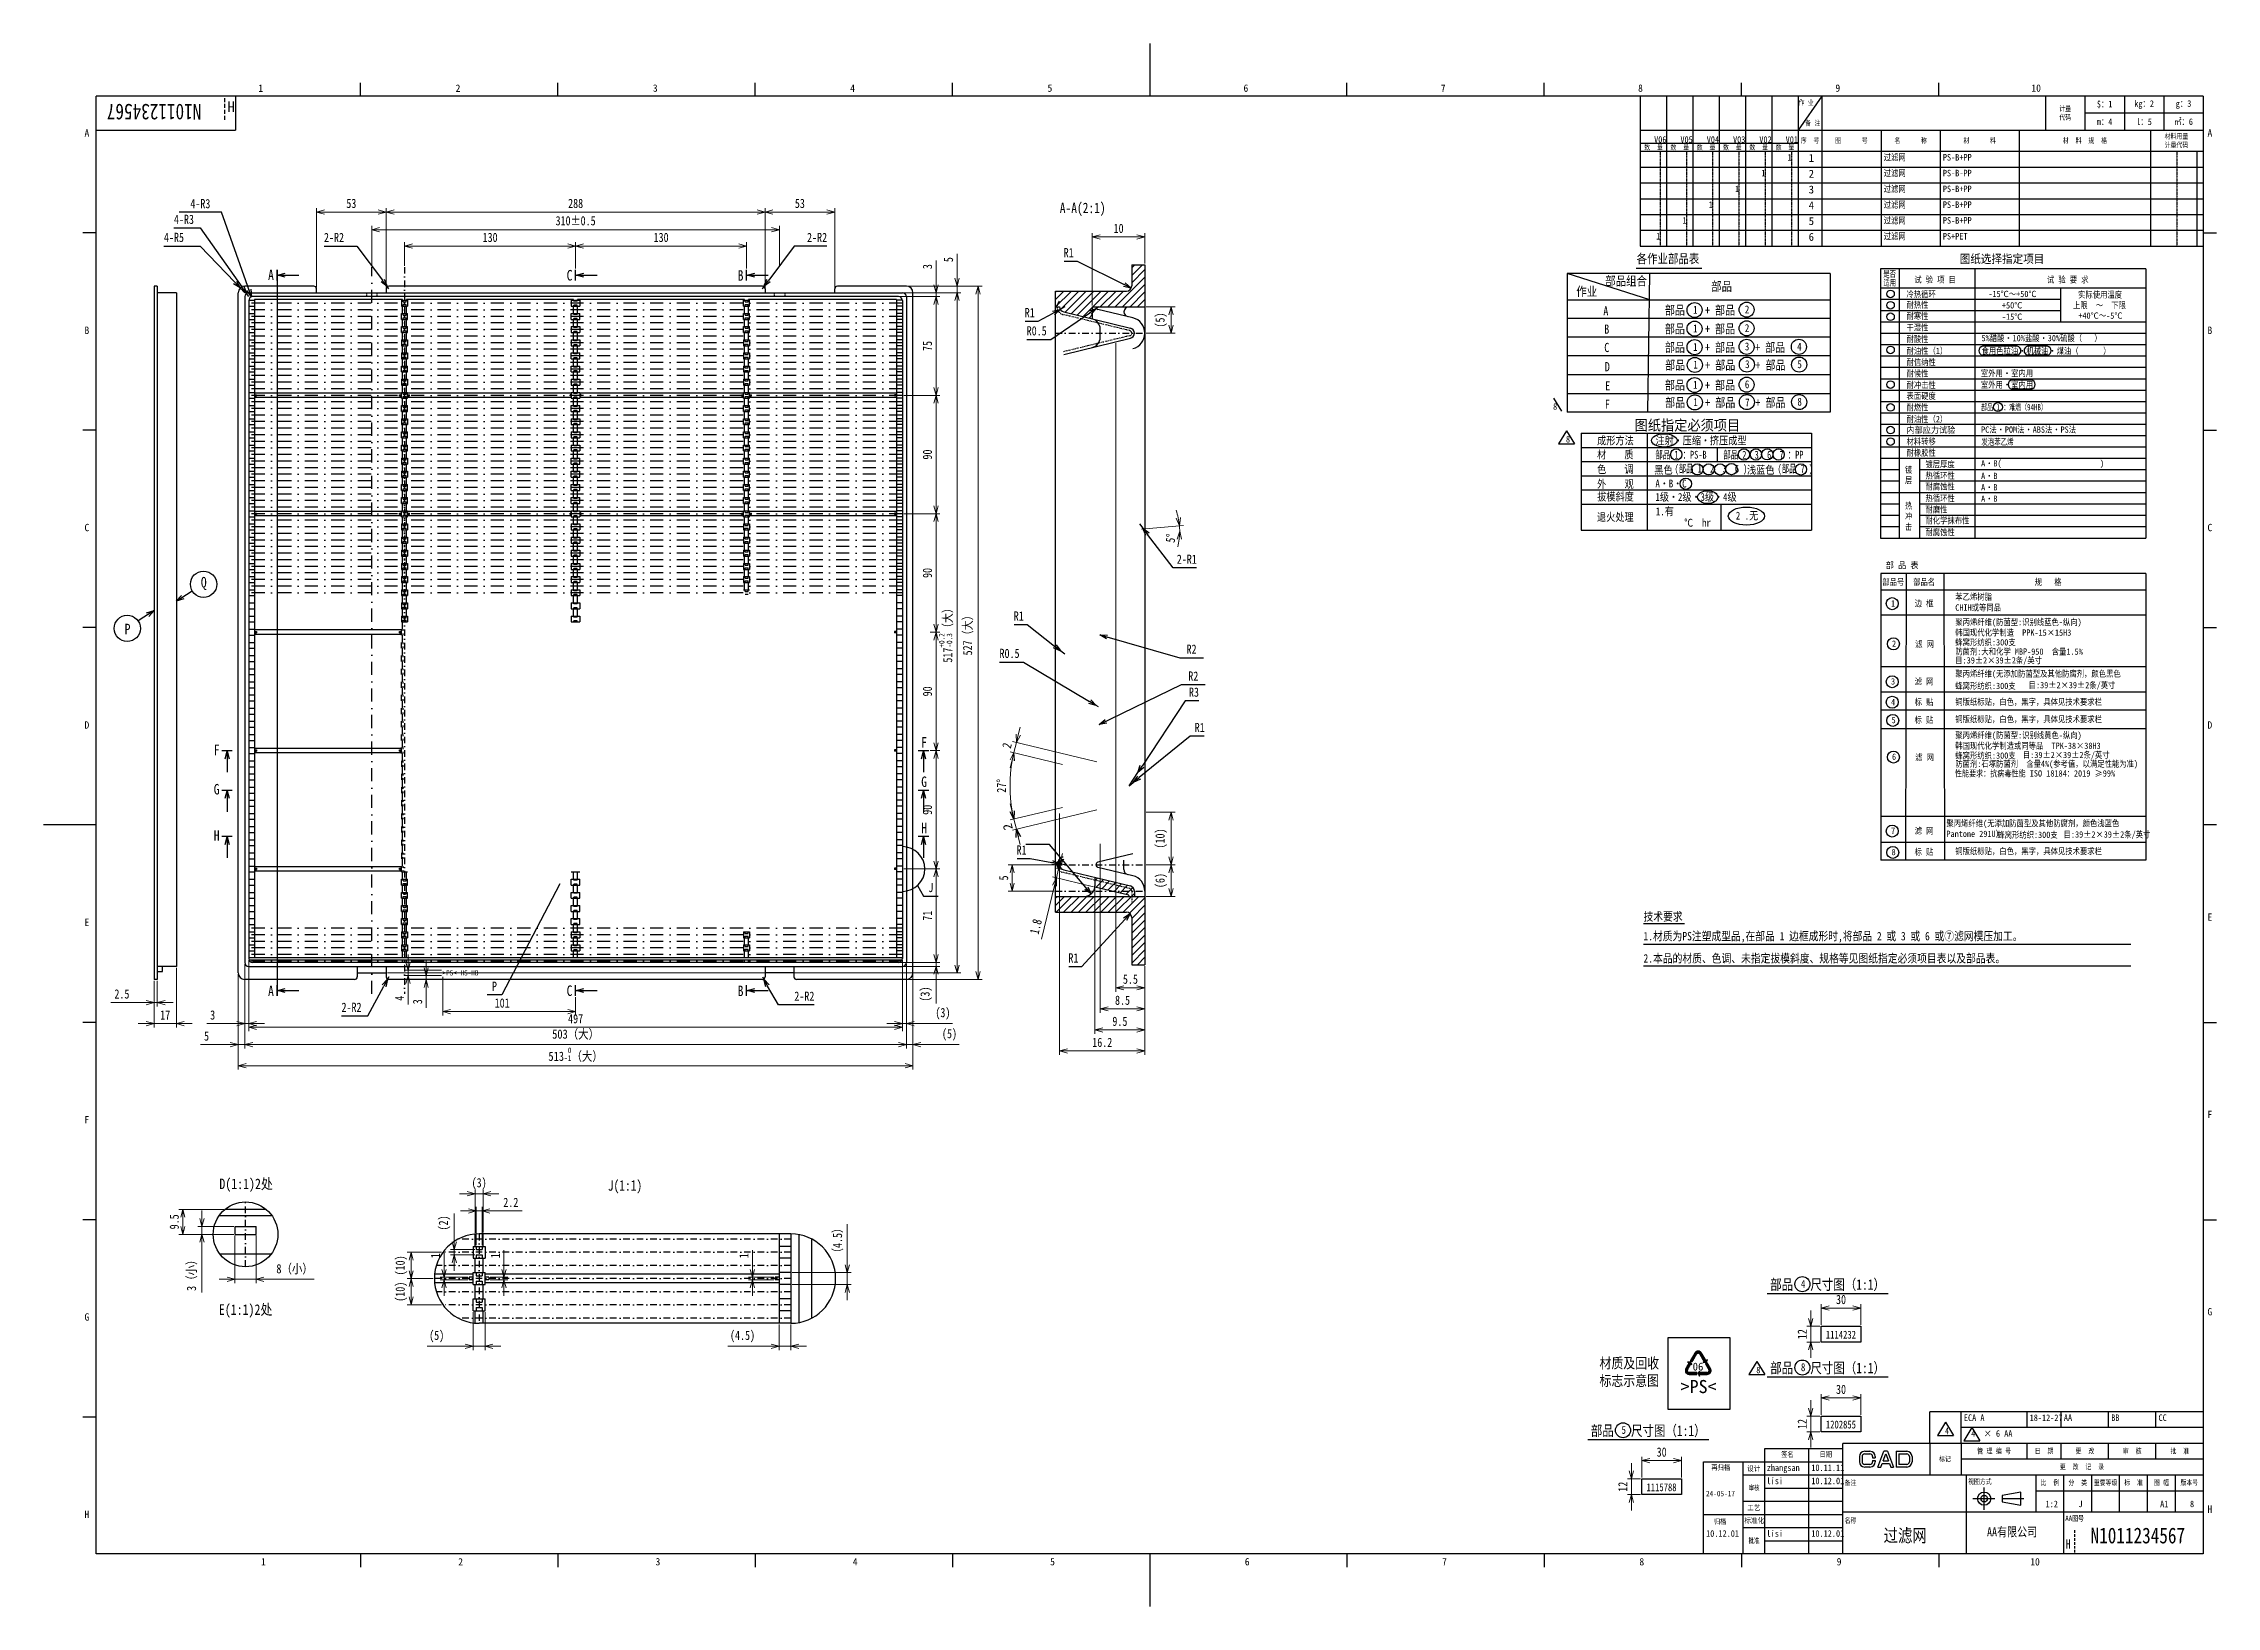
# Model space of a CAD drawing. Extents: x 641 to 1467, y 11 to 605.
import ezdxf

# ---------------------------------------------------------------- set-up
doc = ezdxf.new("R2010")
doc.units = 0
doc.header["$MEASUREMENT"] = 0
for name, pattern in [('DASHDOT', [1, 0.5, -0.25, 0, -0.25]), ('DASHED', [0.75, 0.5, -0.25]), ('DIVIDE', [1.25, 0.5, -0.25, 0, -0.25, 0, -0.25])]:
    doc.linetypes.add(name, pattern=pattern)
doc.layers.get('0').update_dxf_attribs({"linetype": 'CONTINUOUS'})
doc.layers.get('DEFPOINTS').update_dxf_attribs({"linetype": 'CONTINUOUS'})
for name, color, linetype in [('DD0-2', 4, 'CONTINUOUS'), ('HHEBOM_Layer', 7, 'CONTINUOUS'), ('HHLayerBG', 7, 'CONTINUOUS'), ('HHLayerFR', 7, 'CONTINUOUS'), ('HHLayerFR1', 7, 'CONTINUOUS'), ('HHLayerFR2', 7, 'CONTINUOUS'), ('HHLayerFR3', 7, 'CONTINUOUS'), ('HHLayerMingxilan', 7, 'CONTINUOUS'), ('HHLayerShuxinglan', 7, 'CONTINUOUS'), ('M1-1', 2, 'CONTINUOUS'), ('M1-2', 2, 'CONTINUOUS'), ('M2-1', 234, 'CONTINUOUS'), ('M2-2', 234, 'CONTINUOUS'), ('M21-1', 2, 'CONTINUOUS'), ('M21-2', 2, 'CONTINUOUS'), ('M3-1', 154, 'CONTINUOUS'), ('M3-2', 154, 'CONTINUOUS'), ('M4-2', 114, 'CONTINUOUS'), ('M8-2', 2, 'CONTINUOUS'), ('M80-1', 7, 'CONTINUOUS'), ('M80-2', 7, 'CONTINUOUS'), ('M80-3', 7, 'CONTINUOUS'), ('M9-2', 2, 'CONTINUOUS')]:
    doc.layers.add(name, color=color, linetype=linetype)
doc.layers.add('粗实线', color=2, linetype='CONTINUOUS', lineweight=35)
doc.styles.add('CHN', font='')
doc.styles.add('FS2312', font='', dxfattribs={"width": 0.8})
doc.styles.add('HANKAKU', font='')
doc.styles.get("Standard").update_dxf_attribs({"font": ''})
doc.styles.add('宋体', font='')
doc.styles.get('CHN').set_extended_font_data('SimSun')
doc.styles.get('FS2312').set_extended_font_data('SimSun')
doc.styles.get('HANKAKU').set_extended_font_data('SimSun')
doc.styles.get('Standard').set_extended_font_data('SimSun')
doc.styles.get('宋体').set_extended_font_data('SimSun')
doc.dimstyles.new('ISO-25', dxfattribs={"dimtxt": 3.5, "dimasz": 3, "dimexe": 1.5, "dimexo": 0.5, "dimtad": 1, "dimdec": 1, "dimlfac": 2, "dimdsep": 46, "dimtxsty": 'FS2312', "dimblk": 'OPEN30', "dimcen": 0.09, "dimclrd": 4, "dimclre": 4, "dimclrt": 4, "dimadec": 0, "dimazin": 0, "dimtfac": 1, "dimtdec": 1, "dimtmove": 0, "dimatfit": 3, "dimldrblk": 'OPEN30', "dimfxl": 1, "dimlwd": 18, "dimlwe": 18, "dimarcsym": 0})
doc.dimstyles.new('LEADSTYL', dxfattribs={"dimtxt": 3, "dimasz": 3, "dimexe": 0.18, "dimexo": 0.0625, "dimgap": 1, "dimtad": 0, "dimtih": 1, "dimtoh": 1, "dimdec": 4, "dimzin": 0, "dimdsep": 46, "dimtxsty": 'Standard', "dimblk1": 'OPEN', "dimblk2": 'OPEN', "dimsah": 1, "dimcen": 0.09, "dimadec": 0, "dimazin": 0, "dimtfac": 1, "dimtdec": 4, "dimtofl": 0, "dimtmove": 0, "dimatfit": 3, "dimldrblk": 'OPEN', "dimfxl": 1, "dimtolj": 1, "dimtzin": 0, "dimarcsym": 0})
doc.dimstyles.get("Standard").update_dxf_attribs({"dimtxt": 3.5, "dimasz": 3, "dimexe": 1.5, "dimexo": 0.5, "dimgap": 1.5, "dimtad": 3, "dimtoh": 1, "dimlfac": 0.5, "dimdsep": 46, "dimtxsty": 'FS2312', "dimblk1": 'OPEN', "dimblk2": 'OPEN', "dimsah": 1, "dimcen": 0.09, "dimadec": 0, "dimazin": 0, "dimtfac": 1, "dimtmove": 0, "dimatfit": 3, "dimldrblk": 'OPEN', "dimfxl": 1, "dimtolj": 1, "dimtzin": 0, "dimarcsym": 0})

msp = doc.modelspace()

# ---------------------------------------------------------------- texts
at = {"color": 4, "insert": (1367.9023, 328.6659), "char_height": 2.4, "width": 64.468683, "attachment_point": 1, "style": 'FS2312'}
msp.add_mtext('{\\C2;性能要求：抗病毒性能 ISO 18184：2019 ≥99%}', dxfattribs=at)
at = {"color": 4, "char_height": 3, "attachment_point": 1, "style": 'FS2312'}
for s, insert in [('1114232', (1318.8648, 115.6722)), ('1202855', (1318.8648, 81.5282)), ('1115788', (1250.6821, 57.693))]:
    msp.add_mtext_dynamic_manual_height_columns(s, width=11.603795, gutter_width=1, heights=[0], dxfattribs=dict(at, insert=insert))
at = {"layer": 'DD0-2', "char_height": 3.5, "attachment_point": 5, "style": 'FS2312'}
for s, insert in [('{\\A1;4-R3}', (700.965, 543.9645)), ('{\\A1;R2}', (1077.741, 374.6993)), ('{\\A1;R2}', (1078.412, 364.4593)), ('{\\A1;J}', (978.621, 284.0675)), ('{\\A1;P}', (812.757, 246.5685))]:
    msp.add_mtext(s, dxfattribs=dict(at, insert=insert))
at = {"layer": 'DD0-2', "color": 4, "insert": (1007.8551, 307.1828), "char_height": 3.5, "attachment_point": 5, "rotation": 103.561}
msp.add_mtext('2', dxfattribs=at)
at = {"layer": 'HHLayerBG', "color": 2, "char_height": 2.5, "attachment_point": 1, "style": 'FS2312'}
for s, insert, width in [('\\fSimSun;8', (1215.1623, 468.1278), 4.2), ('\\fSimSun;8', (1220.0503, 455.7122), 4.2), ('\\fSimSun;8', (1292.401, 101.9887), 4.2), ('ECA A', (1371.3217, 83.8585), 25), ('\\fSimSun;18-12-27', (1396.3217, 83.8585), 31), ('AA', (1409.3217, 83.8585), 18), ('BB', (1427.3217, 83.8585), 18), ('CC', (1445.3217, 83.8585), 18), ('\\fSimSun;4', (1364.1217, 78.8585), 4.2), ('4  × 6 AA', (1374.1217, 77.8585), 89.2)]:
    msp.add_mtext(s, dxfattribs=dict(at, insert=insert, width=width))
at = {"layer": 'HHLayerFR', "color": 2, "char_height": 2.5, "attachment_point": 1, "style": 'FS2312'}
for s, insert, width in [('  zhangsan', (1293.2541, 64.8585), 17), ('lisi', (1296.3217, 59.8585), 17), ('\\fSimSun;10.11.11', (1313.3217, 64.8585), 13), ('\\fSimSun;10.12.01', (1313.3217, 59.8585), 13)]:
    msp.add_mtext(s, dxfattribs=dict(at, insert=insert, width=width))
at = {"layer": 'HHLayerFR1', "color": 2, "insert": (1273.3217, 39.8585), "char_height": 2.5, "width": 15, "attachment_point": 1, "style": 'FS2312'}
msp.add_mtext('\\fSimSun;10.12.01', dxfattribs=at)
at = {"layer": 'HHLayerFR2', "color": 2, "insert": (1273.3217, 54.8585), "char_height": 2.1, "width": 12, "attachment_point": 1, "style": 'FS2312'}
msp.add_mtext('\\fSimSun;24-05-17', dxfattribs=at)
at = {"layer": 'HHLayerFR3', "color": 2, "char_height": 2.5, "attachment_point": 1, "style": 'FS2312'}
for s, insert, width in [('lisi', (1296.3217, 39.8585), 17), ('\\fSimSun;10.12.01', (1313.3217, 39.8585), 13)]:
    msp.add_mtext(s, dxfattribs=dict(at, insert=insert, width=width))
at = {"layer": 'HHLayerMingxilan', "color": 2, "attachment_point": 1}
for s, insert, char_height, width, style in [('V06', (1253.5717, 569.6085), 2.5, 10, 'FS2312'), ('V05', (1263.5717, 569.6085), 2.5, 10, 'FS2312'), ('V04', (1273.5717, 569.6085), 2.5, 10, 'FS2312'), ('V03', (1283.5717, 569.6085), 2.5, 10, 'FS2312'), ('V02', (1293.5717, 569.6085), 2.5, 10, 'FS2312'), ('V01', (1303.5717, 569.6085), 2.5, 10, 'FS2312'), ('\\fSimSun;1', (1304.3217, 562.8585), 2.5, 5, 'FS2312'), ('\\fSimSun;1', (1312.3217, 562.8585), 3, 9, 'HANKAKU'), ('\\fSimSun;过滤网', (1340.8217, 562.8585), 2.5, 22.5, 'FS2312'), ('\\fSimSun;PS-B+PP', (1363.3217, 562.8585), 2.5, 30, 'FS2312'), ('\\fSimSun;1', (1294.3217, 556.8585), 2.5, 5, 'FS2312'), ('\\fSimSun;2', (1312.3217, 556.8585), 3, 9, 'HANKAKU'), ('\\fSimSun;过滤网', (1340.8217, 556.8585), 2.5, 22.5, 'FS2312'), ('\\fSimSun;PS-B-PP', (1363.3217, 556.8585), 2.5, 30, 'FS2312'), ('\\fSimSun;1', (1284.3217, 550.8585), 2.5, 5, 'FS2312'), ('\\fSimSun;3', (1312.3217, 550.8585), 3, 9, 'HANKAKU'), ('\\fSimSun;过滤网', (1340.8217, 550.8585), 2.5, 22.5, 'FS2312'), ('\\fSimSun;过滤网', (1340.8217, 544.8585), 2.5, 22.5, 'FS2312'), ('\\fSimSun;PS-B+PP', (1363.3217, 550.8585), 2.5, 30, 'FS2312'), ('\\fSimSun;1', (1264.3217, 538.8585), 2.5, 5, 'FS2312'), ('\\fSimSun;1', (1274.3217, 544.8585), 2.5, 5, 'FS2312'), ('\\fSimSun;4', (1312.3217, 544.8585), 3, 9, 'HANKAKU'), ('\\fSimSun;5', (1312.3217, 538.8585), 3, 9, 'HANKAKU'), ('\\fSimSun;过滤网', (1340.8217, 538.8585), 2.5, 22.5, 'FS2312'), ('\\fSimSun;PS-B+PP', (1363.3217, 544.8585), 2.5, 30, 'FS2312'), ('\\fSimSun;PS-B+PP', (1363.3217, 538.8585), 2.5, 30, 'FS2312'), ('\\fSimSun;1', (1254.3217, 532.8585), 2.5, 5, 'FS2312'), ('\\fSimSun;6', (1312.3217, 532.8585), 3, 9, 'HANKAKU'), ('\\fSimSun;过滤网', (1340.8217, 532.8585), 2.5, 22.5, 'FS2312'), ('\\fSimSun;PS+PET', (1363.3217, 532.8585), 2.5, 30, 'FS2312')]:
    msp.add_mtext(s, dxfattribs=dict(at, insert=insert, char_height=char_height, width=width, style=style))
at = {"layer": 'HHLayerShuxinglan', "color": 2, "insert": (701.3217, 575.8585), "char_height": 6, "width": 38, "attachment_point": 1, "rotation": 180, "style": 'FS2312'}
msp.add_mtext('N1011234567', dxfattribs=at)
at = {"layer": 'HHLayerShuxinglan', "color": 154, "style": 'FS2312'}
for s, insert, char_height, attachment_point in [('{\\W0.85;签名}', (1301.8565, 67.4585), 2, 7), ('{\\W0.85;日期}', (1316.4357, 67.4585), 2, 7), ('\\W0.85;{\\f宋体|b0|i0|c134|p2;再归档}', (1275.3217, 62.4585), 2, 7), ('\\W0.9;{\\f宋体|b0|i0|c134|p2;设计}', (1288.939, 62.0655), 2, 7), ('备注', (1325.9807, 56.6585), 2, 7), ('视图方式', (1372.9216, 57.1585), 2, 7), ('{\\W0.9;工艺}', (1288.939, 47.2975), 2, 7), ('\\W0.75;{\\f宋体|b0|i0|c134|p2;审核}', (1289.439, 54.7793), 2, 7), ('归档', (1276.4217, 41.947), 2, 7), ('{\\W0.9;标准化}', (1287.8551, 42.2975), 2, 7), ('名称', (1325.9807, 42.3585), 2, 7), ('AA有限公司', (1389.6531, 39.0439), 3.5, 5), ('AA图号', (1409.8617, 43.1585), 2, 7), ('\\W0.75;{\\f宋体|b0|i0|c134|p2;批准}', (1289.439, 34.6747), 2, 7), ('{\\f宋体|b0|i0|c134|p2;H}', (1410.0117, 32.8585), 3.5, 7)]:
    msp.add_mtext(s, dxfattribs=dict(at, insert=insert, char_height=char_height, attachment_point=attachment_point))
at = {"layer": 'HHLayerShuxinglan', "lineweight": 0, "char_height": 2, "attachment_point": 5, "style": 'FS2312'}
for s, insert, width in [('{\\f宋体|b0|i0|c134|p2;\\C154;标记}', (1364.1227, 66.8585), 12), ('{\\f宋体|b0|i0|c134|p2;\\C154;管 理 编 号}', (1382.8227, 69.8585), 25), ('{\\f宋体|b0|i0|c134|p2;\\C154;日  期}', (1401.8227, 69.8585), 10.6), ('{\\f宋体|b0|i0|c134|p2;\\C154;更  改}', (1417.3227, 69.8585), 10.6), ('{\\f宋体|b0|i0|c134|p2;\\C154;审  核}', (1435.3227, 69.8585), 10.6), ('{\\f宋体|b0|i0|c134|p2;\\C154;批  准}', (1453.4222, 69.8585), 10.6), ('{\\C154;比  例}', (1404.0062, 57.8585), 10.6), ('{\\f宋体|b0|i0|c134|p2;\\C154;更  改  记  录}', (1416.2222, 63.8585), 92.199), ('{\\f宋体|b0|i0|c134|p2;\\C154;分  类}', (1414.6217, 57.8585), 10.6), ('{\\f宋体|b0|i0|c134|p2;\\C154;重要等级}', (1425.2217, 57.8585), 10.6), ('{\\f宋体|b0|i0|c134|p2;\\C154;标  准}', (1435.8217, 57.8585), 10.6), ('{\\C154;图 幅}', (1446.4217, 57.8585), 10.6), ('{\\C154;版本号}', (1457.0217, 57.8585), 10.6)]:
    msp.add_mtext(s, dxfattribs=dict(at, insert=insert, width=width))
at = {"layer": 'HHLayerShuxinglan', "color": 2, "attachment_point": 1, "style": 'FS2312'}
for s, insert, char_height, width in [('\\fSimSun;1:2', (1402.3717, 51.1085), 2.5, 10.6), ('\\fSimSun;J', (1414.8717, 51.1085), 2.5, 10.6), ('\\fSimSun;A1', (1445.9217, 51.1085), 2.5, 10.6), ('\\fSimSun;8', (1457.2717, 51.1085), 2.5, 10.6), ('\\fSimSun;过滤网', (1340.8217, 40.3585), 5, 47), ('N1011234567', (1419.4803, 40.8585), 6, 49)]:
    msp.add_mtext(s, dxfattribs=dict(at, insert=insert, char_height=char_height, width=width))
at = {"layer": 'M1-2', "color": 1, "insert": (792.98, 250.6415), "char_height": 2, "attachment_point": 7}
msp.add_mtext('{\\W0.84;\\C2;>PS< HS-HB                  }', dxfattribs=at)
at = {"layer": 'M2-2', "insert": (1027.652, 539.3103), "char_height": 4, "attachment_point": 7, "style": 'FS2312'}
msp.add_mtext('{\\C2;A-A(2:1)}', dxfattribs=at)
at = {"layer": 'M21-1', "color": 2, "attachment_point": 7}
for s, insert, char_height, style in [('\\W0.92;{\\H1.333x;图纸选择指定项目}', (1369.7595, 521.0278), 2.4, 'CHN'), ('\\W0.71;是否', (1340.7236, 515.8329), 2.4, 'CHN'), ('\\W0.71;适用', (1340.772, 512.4926), 2.4, 'CHN'), ('\\W0.83;试 验 项 目', (1352.4707, 513.6346), 2.4, 'CHN'), ('\\W0.83;试 验 要 求', (1402.8707, 513.6346), 2.4, 'CHN'), ('\\W0.83;1', (1268.3877, 502.1555), 3, 'CHN'), ('\\W0.83;2', (1288.0621, 502.2882), 3, 'CHN'), ('\\W0.83;冷热循环', (1349.5027, 508.1), 2.4, 'CHN'), ('\\W0.83;耐热性', (1349.5027, 504.0572), 2.4, 'FS2312'), ('\\W0.83;-15℃～+50℃', (1380.6011, 508.4346), 2.4, 'CHN'), ('\\W0.83;+50℃', (1385.7892, 504.1146), 2.4, 'CHN'), ('\\W0.83;上限  ～  下限', (1412.7674, 503.9071), 2.4, 'CHN'), ('\\W0.83;实际使用温度', (1414.7269, 507.9071), 2.4, 'CHN'), ('\\W0.83;1', (1268.3877, 495.0729), 3, 'CHN'), ('\\W0.83;2', (1288.0621, 495.2056), 3, 'CHN'), ('\\W0.83;耐寒性', (1349.5027, 499.7981), 2.4, 'CHN'), ('\\W0.83;干湿性', (1349.5027, 495.4376), 2.4, 'CHN'), ('\\W0.83;-15℃', (1385.7892, 499.7946), 2.4, 'CHN'), ('\\W0.83;+40℃～-5℃', (1414.8273, 500.2073), 2.4, 'CHN'), ('\\W0.83;1', (1268.3877, 488.0407), 3, 'CHN'), ('{\\W0.83;3}', (1288.0621, 488.1734), 3, 'CHN'), ('{\\W0.83;4}', (1307.9403, 488.1734), 3, 'CHN'), ('\\W0.83;耐酸性', (1349.5027, 491.0567), 2.4, 'CHN'), ('\\W0.83;耐油性（1） ', (1349.5027, 486.5188), 2.4, 'CHN'), ('\\W0.83;5%醋酸·10%盐酸·30%硫酸（   ）', (1378.0214, 491.3632), 2.4, 'CHN'), ('\\W0.83;食用色拉油·机械油·煤油（      ）', (1378.0214, 486.4944), 2.4, 'CHN'), ('\\W0.83;1', (1268.4866, 481.2951), 3, 'CHN'), ('{\\W0.83;3}', (1288.1611, 481.4278), 3, 'CHN'), ('{\\W0.83;5}', (1308.0392, 481.4278), 3, 'CHN'), ('\\W0.83;耐信纳性', (1349.5027, 482.2517), 2.4, 'CHN'), ('\\W0.83;耐候性', (1349.5027, 477.9546), 2.4, 'CHN'), ('\\W0.83;室外用·室内用', (1377.7835, 478.0483), 2.4, 'CHN'), ('\\W0.83;1', (1268.3877, 473.6543), 3, 'CHN'), ('{\\W0.83;6}', (1288.0621, 473.787), 3, 'CHN'), ('\\W0.83;表面硬度', (1349.5027, 469.4433), 2.4, 'CHN'), ('\\W0.83;耐冲击性', (1349.5027, 473.5943), 2.4, 'CHN'), ('\\W0.83;室外用·室内用', (1377.7835, 473.6974), 2.4, 'CHN'), ('\\W0.83;1', (1268.4866, 467.048), 3, 'CHN'), ('{\\W0.83;7}', (1288.1611, 466.9217), 3, 'CHN'), ('{\\W0.83;8}', (1308.0392, 467.1807), 3, 'CHN'), ('\\W0.83;耐燃性', (1349.5027, 465.076), 2.4, 'CHN'), ('\\W0.83;耐油性（2） ', (1349.5027, 460.5988), 2.4, 'CHN'), ('\\W0.83;材料转移', (1349.5027, 452.1112), 2.4, 'CHN'), ('\\W0.92;内部应力试验', (1349.5027, 456.482), 2.4, 'CHN'), ('\\W0.83;PC法·POM法·ABS法·PS法', (1377.8692, 456.6522), 2.4, 'CHN'), ('\\W0.83;耐橡胶性', (1349.5027, 447.8497), 2.4, 'FS2312'), ('\\W0.83;镀层厚度', (1356.7027, 443.4565), 2.4, 'CHN'), ('镀\\P层', (1348.9647, 437.3537), 2.4, 'FS2312'), ('\\W0.83;热循环性', (1356.7027, 439.1358), 2.4, 'CHN'), ('\\W0.83;耐腐蚀性', (1356.7027, 434.9849), 2.4, 'CHN'), ('\\W0.83;A·B', (1377.8637, 439.3146), 2.4, 'CHN'), ('热\\P冲\\P击', (1348.9647, 419.7052), 2.4, 'FS2312'), ('\\W0.83;热循环性', (1356.7027, 430.5094), 2.4, 'CHN'), ('\\W0.83;A·B', (1377.8637, 434.9946), 2.4, 'CHN'), ('\\W0.83;A·B', (1377.8637, 430.6746), 2.4, 'CHN'), ('\\W0.83;耐磨性', (1356.7027, 426.2503), 2.4, 'CHN'), ('\\W0.83;耐化学抹布性', (1356.7027, 422.1078), 2.4, 'CHN'), ('\\W0.83;耐腐蚀性', (1356.7027, 417.6393), 2.4, 'CHN'), ('{\\W0.92;部 品 表}', (1341.6225, 405.097), 2.4, 'CHN'), ('\\W0.83;部品号', (1340.3071, 398.7282), 2.4, 'CHN'), ('\\W0.83;部品名 ', (1352.0113, 398.7282), 2.4, 'CHN'), ('\\W0.83;规   格 ', (1398.2142, 398.7282), 2.4, 'CHN'), ('\\W0.83;1', (1343.6238, 390.8554), 2.4, 'CHN'), ('\\W0.83;边 框 ', (1352.6168, 390.5917), 2.4, 'CHN'), ('\\W0.83;苯乙烯树脂', (1368.0445, 393.1432), 2.4, 'CHN'), ('{\\W0.83;CHIH或等同品}', (1368.0445, 389.0231), 2.4, 'CHN'), ('\\W0.83;聚丙烯纤维(防菌型:识别线蓝色-纵向)', (1368.0445, 383.1356), 2.4, 'CHN'), ('\\W0.83;韩国现代化学制造  PPK-15×15H3', (1368.0445, 379.5078), 2.4, 'CHN'), ('\\W0.83;2', (1344.0052, 375.5838), 2.4, 'CHN'), ('\\W0.83;滤 网', (1352.7995, 375.1138), 2.4, 'CHN'), ('\\W0.83;蜂窝形纺织:300支', (1368.0445, 375.7892), 2.4, 'CHN'), ('\\W0.83;防菌剂:大和化学 MBP-950  含量1.5%', (1368.0445, 372.2915), 2.4, 'CHN'), ('\\W0.83;目:39±2×39±2条/英寸', (1368.0445, 368.651), 2.4, 'CHN'), ('{\\W0.83;3}', (1343.6238, 361.1916), 2.4, 'CHN'), ('{\\W0.83;滤 网 }', (1352.6168, 360.928), 2.4, 'CHN'), ('{\\W0.83;聚丙烯纤维(无添加防菌型及其他防腐剂，颜色黑色}', (1368.0445, 363.527), 2.4, 'CHN'), ('{\\W0.83;4}', (1343.6238, 353.3889), 2.4, 'CHN'), ('{\\W0.83;标 贴 }', (1352.6168, 353.1252), 2.4, 'CHN'), ('{\\W0.83;铜版纸标贴，白色，黑字，具体见技术要求栏}', (1368.0445, 353.1023), 2.4, 'CHN'), ('\\W0.83;蜂窝形纺织:300支', (1368.0445, 359.2412), 2.4, 'CHN'), ('\\W0.83;目:39±2×39±2条/英寸', (1395.9453, 359.229), 2.4, 'CHN'), ('{\\W0.83;5}', (1343.8407, 346.4978), 2.4, 'CHN'), ('{\\W0.83;标 贴 }', (1352.5632, 346.3095), 2.4, 'CHN'), ('{\\W0.83;铜版纸标贴，白色，黑字，具体见技术要求栏}', (1368.0427, 346.5033), 2.4, 'CHN'), ('{\\W0.83;聚丙烯纤维(防菌型:识别线黄色-纵向)}', (1368.0445, 340.1214), 2.4, 'CHN'), ('{\\W0.83;韩国现代化学制造或同等品  TPK-38×38H3}', (1368.0445, 336.4936), 2.4, 'CHN'), ('{\\W0.83;6}', (1344.0052, 332.5696), 2.4, 'CHN'), ('\\W0.83;滤 网', (1352.7995, 332.0997), 2.4, 'CHN'), ('\\W0.83;蜂窝形纺织:300支', (1368.0445, 332.7751), 2.4, 'CHN'), ('{\\W0.83;防菌剂:石塚防菌剂  含量4%(参考值，以满足性能为准)}', (1368.0445, 329.2773), 2.4, 'CHN'), ('\\W0.83;目:39±2×39±2条/英寸', (1393.7504, 332.7071), 2.4, 'CHN'), ('{\\W0.83;7}', (1343.6238, 304.4519), 2.4, 'CHN'), ('{\\W0.83;滤 网 }', (1352.6168, 304.1883), 2.4, 'CHN'), ('{\\W0.83;聚丙烯纤维(无添加防菌型及其他防腐剂，颜色浅蓝色\\PPantone 291U）}', (1364.6833, 302.9755), 2.4, 'CHN'), ('\\W0.83;蜂窝形纺织:300支', (1384.019, 302.6559), 2.4, 'CHN'), ('\\W0.83;目:39±2×39±2条/英寸', (1409.2305, 302.4893), 2.4, 'CHN'), ('{\\W0.83;8}', (1343.8407, 296.3434), 2.4, 'CHN'), ('{\\W0.83;标 贴 }', (1352.5632, 296.155), 2.4, 'CHN'), ('{\\W0.83;铜版纸标贴，白色，黑字，具体见技术要求栏}', (1368.0427, 296.3488), 2.4, 'CHN'), ('{\\W0.83;4}', (1309.3677, 131.965), 3, 'CHN'), ('{\\W0.83;8}', (1309.3677, 100.2687), 3, 'CHN'), ('{\\W0.83;5}', (1241.185, 76.4336), 3, 'CHN')]:
    msp.add_mtext(s, dxfattribs=dict(at, insert=insert, char_height=char_height, style=style))
at = {"layer": 'M21-1', "color": 1, "attachment_point": 7}
for s, insert, char_height in [('\\W0.67;{\\C2;部品 1 ：难燃（94HB\\fSimSun|b0|i0|c134|p32;）}', (1377.8989, 465.1163), 2.4), ('\\W0.73;{\\C2;发泡苯乙烯}', (1377.9733, 451.984), 2.399904), ('\\W0.67;{\\C2;部品 1 ：PS-B}', (1254.062, 446.7261), 3), ('{\\W0.67;\\C2;部品 2  3  6  7 ：PP}', (1279.8779, 446.7261), 3), ('\\W0.83;{\\C2;黑色}', (1253.6325, 440.9522), 3), ('{\\W0.67;\\C2;(部品 1  2  3  6 )}', (1261.35, 440.969), 3), ('{\\W0.83;\\C2;浅蓝色}', (1288.8594, 440.9522), 3), ('{\\W0.67;\\C2;(部品 7 )}', (1300.4949, 440.969), 3)]:
    msp.add_mtext(s, dxfattribs=dict(at, insert=insert, char_height=char_height))
at = {"layer": 'M21-1', "color": 2, "attachment_point": 7}
for s, insert, char_height in [('\\W0.83;成形方法', (1231.901, 452.1086), 3), ('\\W0.92;{\\H1.333x;图纸指定必须项目}', (1246.146, 457.3338), 3), ('\\W0.83;注射·压缩·挤压成型', (1254.0511, 452.1086), 3), ('\\W0.83;材 \u3000 质', (1231.9021, 446.7782), 3), ('\\W0.83;A·B(                        )', (1377.8637, 443.4636), 2.4), ('\\W0.83;外\u3000\u3000观', (1231.9021, 435.6095), 3), ('\\W0.83;色\u3000  调', (1231.9021, 441.2159), 3), ('\\W0.83;拔模斜度', (1231.9021, 430.7849), 3), ('\\W0.83;退火处理', (1231.8488, 423.0527), 3), ('\\W0.83;1.有', (1254.2143, 425.2127), 3), ('\\W0.83;2 .无', (1284.6196, 423.5775), 3)]:
    msp.add_mtext(s, dxfattribs=dict(at, insert=insert, char_height=char_height))
at = {"layer": 'M21-2', "color": 2, "char_height": 3, "attachment_point": 7}
for s, insert in [('\\W0.83;A·B·C', (1254.062, 436.0726)), ('\\W0.83;1级·2级·3级·4级', (1254.062, 430.6726)), ('\\W0.83;℃  hr', (1265.0137, 421.1875))]:
    msp.add_mtext(s, dxfattribs=dict(at, insert=insert))
at = {"layer": 'M3-2', "char_height": 4, "attachment_point": 7, "style": 'FS2312'}
for s, insert in [('\\W0.83;{\\C2;D(1:1)2处\\C1;}', (708.1785, 168.4205)), ('{\\C2;J(1:1)}', (855.8456, 167.8075)), ('\\W0.83;{\\C2;E(1:1)2处\\C1;}', (707.9885, 120.6365))]:
    msp.add_mtext(s, dxfattribs=dict(at, insert=insert))
at = {"layer": 'M4-2', "char_height": 4, "attachment_point": 7}
for s, insert in [('\\W0.81;{\\C2;A}', (726.6967, 514.942)), ('\\W0.81;{\\C2;C}', (840.1967, 514.7091)), ('\\W0.81;{\\C2;B}', (905.1967, 514.7091)), ('\\W0.81;{\\C2;Q}', (701.1656, 397.1168)), ('\\W0.81;{\\C2;P}', (672.1758, 380.3398)), ('\\W0.81;{\\C2;F}', (974.9799, 337.2455)), ('\\W0.81;{\\C2;F}', (706.0582, 334.3894)), ('\\W0.81;{\\C2;G}', (706.0582, 319.3894)), ('\\W0.81;{\\C2;G}', (974.9799, 322.2455)), ('\\W0.81;{\\C2;H}', (706.0582, 301.8894)), ('\\W0.81;{\\C2;H}', (974.9799, 304.7455)), ('\\W0.81;{\\C2;A}', (726.6967, 242.8321)), ('\\W0.81;{\\C2;C}', (840.1967, 242.8321)), ('\\W0.81;{\\C2;B}', (905.1967, 242.8321))]:
    msp.add_mtext(s, dxfattribs=dict(at, insert=insert))
at = {"layer": 'M8-2', "char_height": 3.2, "attachment_point": 7}
for s, insert in [('{\\W0.83;技术要求                      }', (1249.539, 271.1088)), ('{\\W0.83;\\C2;2.本品的材质、色调、未指定拔模斜度、规格等见图纸指定必须项目表以及部品表。}', (1249.539, 255.1892))]:
    msp.add_mtext(s, dxfattribs=dict(at, insert=insert))
at = {"layer": 'M8-2', "attachment_point": 7, "style": 'FS2312'}
for s, insert, char_height in [('{\\W0.83;1.材质为PS注塑成型品,在部品 1 边框成形时,将部品 2 或 3 或 6 或⑦滤网模压加工。}', (1249.539, 263.1892), 3.2), ('部品   尺寸图（1:1）', (1297.7045, 130.696), 4), ('部品   尺寸图（1:1）', (1297.7045, 98.9997), 4), ('部品   尺寸图（1:1）', (1229.5218, 75.1646), 4)]:
    msp.add_mtext(s, dxfattribs=dict(at, insert=insert, char_height=char_height))
at = {"layer": 'M8-2', "color": 2, "insert": (1232.8081, 94.2599), "char_height": 4, "width": 23.926243, "attachment_point": 7}
msp.add_mtext('{\\W0.83;\\C1;材质及回收标志示意图}', dxfattribs=at)
at = {"layer": 'M80-2', "color": 154, "style": 'HANKAKU', "width": 0.95}
msp.add_text('10', height=2.8, dxfattribs=at).set_placement((1396.5558, 26.4585))
at = {"layer": 'M80-2', "color": 154, "char_height": 2.8, "attachment_point": 7, "style": 'HANKAKU'}
for s, insert in [('{\\W0.95;1}', (722.9797, 586.4585)), ('{\\W0.95;2}', (797.9817, 586.4585)), ('{\\W0.95;3}', (872.9837, 586.4585)), ('{\\W0.95;4}', (947.9847, 586.4585)), ('{\\W0.95;5}', (1022.9867, 586.4585)), ('{\\W0.95;6}', (1097.4867, 586.4585)), ('{\\W0.95;7}', (1172.4867, 586.4585)), ('{\\W0.95;8}', (1247.4867, 586.4585)), ('{\\W0.95;9}', (1322.4867, 586.4585)), ('{\\W0.95;10}', (1396.9867, 586.4585)), ('{\\W0.95;A}', (656.9217, 569.4585)), ('{\\W0.95;A}', (1463.9217, 569.4585)), ('{\\W0.95;B}', (656.9217, 494.4585)), ('{\\W0.95;B}', (1463.9217, 494.4585)), ('{\\W0.95;C}', (656.9217, 419.4585)), ('{\\W0.95;C}', (1463.9217, 419.4585)), ('{\\W0.95;D}', (656.9217, 344.4585)), ('{\\W0.95;D}', (1463.9217, 344.4585)), ('{\\W0.95;E}', (1463.9217, 271.4585)), ('{\\W0.95;E}', (656.9217, 269.4585)), ('{\\W0.95;F}', (1463.9217, 196.4585)), ('{\\W0.95;F}', (656.9217, 194.4585)), ('{\\W0.95;G}', (1463.9217, 121.4585)), ('{\\W0.95;G}', (656.9217, 119.4585)), ('{\\W0.95;H}', (656.9217, 44.4585)), ('{\\W0.95;H}', (1463.9217, 46.4585)), ('{\\W0.95;1}', (723.9867, 26.4585)), ('{\\W0.95;2}', (798.9867, 26.4585)), ('{\\W0.95;3}', (873.9867, 26.4585)), ('{\\W0.95;4}', (948.9867, 26.4585)), ('{\\W0.95;5}', (1023.9867, 26.4585)), ('{\\W0.95;6}', (1097.9867, 26.4585)), ('{\\W0.95;7}', (1172.9867, 26.4585)), ('{\\W0.95;8}', (1247.9867, 26.4585)), ('{\\W0.95;9}', (1322.9867, 26.4585))]:
    msp.add_mtext(s, dxfattribs=dict(at, insert=insert))
at = {"layer": 'M80-2', "color": 154, "insert": (714.0317, 582.8585), "char_height": 4, "attachment_point": 7, "rotation": 180, "style": 'HANKAKU'}
msp.add_mtext('H', dxfattribs=at)
at = {"layer": 'M9-2', "char_height": 3.5, "attachment_point": 7, "style": 'FS2312'}
for s, insert in [('{\\W0.83;\\C2;各作业部品表}', (1246.9514, 520.9482)), ('{\\W0.83;\\C2;作业}', (1223.9757, 508.4792)), ('{\\W0.83;\\C2;部品组合}', (1235.0004, 512.4792)), ('{\\W0.83;\\C2;部品}', (1275.2599, 510.4397)), ('{\\C2;A}', (1234.2583, 501.509)), ('{\\C2;部品    + 部品}', (1257.645, 501.37)), ('{\\C2;B}', (1234.615, 494.557)), ('{\\C2;部品    + 部品}', (1257.645, 494.2875)), ('{\\C2;C}', (1234.615, 487.5248)), ('{\\C2;部品    + 部品    + 部品}', (1257.645, 487.2552)), ('{\\C2;D}', (1234.8421, 480.2757)), ('{\\C2;部品    + 部品    + 部品}', (1257.7439, 480.5096)), ('{\\C2;E}', (1234.9682, 473.0077)), ('{\\C2;部品    + 部品}', (1257.645, 472.8688)), ('{\\C2;部品    + 部品    + 部品}', (1257.7439, 466.2626))]:
    msp.add_mtext(s, dxfattribs=dict(at, insert=insert))
at = {"layer": 'M9-2', "insert": (1234.8421, 466.0286), "char_height": 3.5, "width": 4.028404, "attachment_point": 7, "style": 'FS2312'}
msp.add_mtext('{\\C2;F}', dxfattribs=at)
at = {"layer": '粗实线', "color": 2, "style": '宋体'}
for s, height, p in [('06', 3, (1268.2243, 100.5447)), ('>PS<', 5, (1263.6728, 91.9522))]:
    msp.add_text(s, height=height, dxfattribs=at).set_placement(p)

# ---------------------------------------------------------------- blocks, each defined once
blk = doc.blocks.new('_OPEN')
at = {"color": 0}
for p, q in [((0, 0), (-1, 0)), ((-0.966, 0.259), (0, 0)), ((0, 0), (-0.966, -0.259))]:
    blk.add_line(p, q, dxfattribs=at)
blk = doc.blocks.new('_Open30')
at = {"color": 0, "linetype": 'ByBlock', "lineweight": -2}
for p, q in [((-1, 0.27), (0, 0)), ((0, 0), (-1, -0.27)), ((0, 0), (-1, 0))]:
    blk.add_line(p, q, dxfattribs=at)
blk = doc.blocks.new('*D198')
at = {"layer": 'DD0-2', "color": 4, "lineweight": 18, "transparency": 16777216}
for p, q in [((797.5, 149.49), (797.5, 160.26)), ((805.33, 146.49), (796, 146.49)), ((805.33, 144.49), (796, 144.49)), ((797.5, 144.49), (797.5, 146.49)), ((797.5, 141.49), (797.5, 138.49))]:
    blk.add_line(p, q, dxfattribs=at)
at = {"layer": 'DEFPOINTS', "color": 0, "transparency": 16777216}
for p in [(797.5, 144.49), (805.83, 146.49), (805.83, 144.49)]:
    blk.add_point(p, dxfattribs=at)
at = {"layer": 'DD0-2', "color": 4, "lineweight": 18, "transparency": 16777216, "xscale": 3, "yscale": 3, "zscale": 3}
for p, rotation in [((797.5, 146.49), 270), ((797.5, 144.49), 90)]:
    blk.add_blockref('_Open30', p, dxfattribs=dict(at, rotation=rotation))
at = {"layer": 'DD0-2', "color": 4, "transparency": 16777216, "insert": (793.78, 156.63), "char_height": 3.5, "attachment_point": 5, "rotation": 90, "style": 'FS2312'}
blk.add_mtext('(2)', dxfattribs=at)
blk = doc.blocks.new('*D199')
at = {"layer": 'DD0-2', "color": 4, "lineweight": 18, "transparency": 16777216}
for p, q in [((802.83, 161.19), (799.83, 161.19)), ((805.83, 148.24), (805.83, 162.69)), ((805.83, 161.19), (808.03, 161.19)), ((808.03, 148.24), (808.03, 162.69)), ((811.03, 161.19), (823.24, 161.19))]:
    blk.add_line(p, q, dxfattribs=at)
at = {"layer": 'DEFPOINTS', "color": 0, "transparency": 16777216}
for p in [(808.03, 161.19), (805.83, 147.74), (808.03, 147.74)]:
    blk.add_point(p, dxfattribs=at)
at = {"layer": 'DD0-2', "color": 4, "lineweight": 18, "transparency": 16777216, "xscale": 3, "yscale": 3, "zscale": 3}
blk.add_blockref('_Open30', (805.83, 161.19), dxfattribs=at)
at = {"layer": 'DD0-2', "color": 4, "lineweight": 18, "transparency": 16777216, "xscale": 3, "yscale": 3, "zscale": 3, "rotation": 180}
blk.add_blockref('_Open30', (808.03, 161.19), dxfattribs=at)
at = {"layer": 'DD0-2', "color": 4, "transparency": 16777216, "insert": (818.98, 164.44), "char_height": 3.5, "attachment_point": 5, "style": 'FS2312'}
blk.add_mtext('2.2', dxfattribs=at)
blk = doc.blocks.new('*D213')
at = {"layer": 'DD0-2', "color": 4, "lineweight": 18, "transparency": 16777216}
for p, q in [((1028.65, 290.91), (1025.75, 291.61)), ((1027.21, 291.26), (1026.37, 287.76)), ((1027.91, 294.18), (1028.62, 297.09)), ((1025.66, 284.85), (1020.74, 264.43)), ((1040.52, 284.35), (1024.91, 288.11))]:
    blk.add_line(p, q, dxfattribs=at)
at = {"layer": 'DEFPOINTS', "color": 0, "transparency": 16777216}
for p in [(1029.13, 290.8), (1026.37, 287.76), (1041, 284.23)]:
    blk.add_point(p, dxfattribs=at)
at = {"layer": 'DD0-2', "color": 4, "lineweight": 18, "transparency": 16777216, "xscale": 3, "yscale": 3, "zscale": 3}
for p, rotation in [((1027.21, 291.26), 256.4390000000021), ((1026.37, 287.76), 76.43900000000215)]:
    blk.add_blockref('_Open30', p, dxfattribs=dict(at, rotation=rotation))
at = {"layer": 'DD0-2', "color": 4, "transparency": 16777216, "insert": (1018.55, 269.24), "char_height": 3.5, "attachment_point": 5, "rotation": 76.439, "style": 'FS2312'}
blk.add_mtext('1.8', dxfattribs=at)
blk = doc.blocks.new('*D214')
at = {"layer": 'DD0-2', "color": 4, "lineweight": 18, "transparency": 16777216}
for p, q in [((1041, 283.73), (1041, 228.49)), ((1060, 254.24), (1060, 228.49)), ((1057, 229.99), (1044, 229.99))]:
    blk.add_line(p, q, dxfattribs=at)
at = {"layer": 'DEFPOINTS', "color": 0, "transparency": 16777216}
for p in [(1041, 284.23), (1060, 254.74), (1041, 229.99)]:
    blk.add_point(p, dxfattribs=at)
at = {"layer": 'DD0-2', "color": 4, "lineweight": 18, "transparency": 16777216, "xscale": 3, "yscale": 3, "zscale": 3, "rotation": 180}
blk.add_blockref('_Open30', (1041, 229.99), dxfattribs=at)
at = {"layer": 'DD0-2', "color": 4, "lineweight": 18, "transparency": 16777216, "xscale": 3, "yscale": 3, "zscale": 3}
blk.add_blockref('_Open30', (1060, 229.99), dxfattribs=at)
at = {"layer": 'DD0-2', "color": 4, "transparency": 16777216, "insert": (1050.5, 233.24), "char_height": 3.5, "attachment_point": 5, "style": 'FS2312'}
blk.add_mtext('9.5', dxfattribs=at)
blk = doc.blocks.new('*D215')
at = {"layer": 'DD0-2', "color": 4, "lineweight": 18, "transparency": 16777216}
for p, q in [((1025.5, 292.74), (1008.05, 292.74)), ((1009.55, 289.74), (1009.55, 285.74)), ((1025.5, 282.74), (1008.05, 282.74))]:
    blk.add_line(p, q, dxfattribs=at)
at = {"layer": 'DEFPOINTS', "color": 0, "transparency": 16777216}
for p in [(1026, 292.74), (1009.55, 282.74), (1026, 282.74)]:
    blk.add_point(p, dxfattribs=at)
at = {"layer": 'DD0-2', "color": 4, "lineweight": 18, "transparency": 16777216, "xscale": 3, "yscale": 3, "zscale": 3}
for p, rotation in [((1009.55, 292.74), 90), ((1009.55, 282.74), 270)]:
    blk.add_blockref('_Open30', p, dxfattribs=dict(at, rotation=rotation))
at = {"layer": 'DD0-2', "color": 4, "transparency": 16777216, "insert": (1006.3, 287.74), "char_height": 3.5, "attachment_point": 5, "rotation": 90, "style": 'FS2312'}
blk.add_mtext('5', dxfattribs=at)
blk = doc.blocks.new('*D216')
at = {"layer": 'DD0-2', "color": 4, "lineweight": 18, "transparency": 16777216}
for p, q in [((1060.5, 292.74), (1071.45, 292.74)), ((1069.95, 289.74), (1069.95, 283.74)), ((1060.5, 280.74), (1071.45, 280.74))]:
    blk.add_line(p, q, dxfattribs=at)
at = {"layer": 'DEFPOINTS', "color": 0, "transparency": 16777216}
for p in [(1060, 292.74), (1060, 280.74), (1069.95, 280.74)]:
    blk.add_point(p, dxfattribs=at)
at = {"layer": 'DD0-2', "color": 4, "lineweight": 18, "transparency": 16777216, "xscale": 3, "yscale": 3, "zscale": 3}
for p, rotation in [((1069.95, 292.74), 90), ((1069.95, 280.74), 270)]:
    blk.add_blockref('_Open30', p, dxfattribs=dict(at, rotation=rotation))
at = {"layer": 'DD0-2', "color": 4, "transparency": 16777216, "insert": (1066.22, 286.74), "char_height": 3.5, "attachment_point": 5, "rotation": 90, "style": 'FS2312'}
blk.add_mtext('(6)', dxfattribs=at)
blk = doc.blocks.new('*D217')
at = {"layer": 'DD0-2', "color": 4, "lineweight": 18, "transparency": 16777216}
for p, q in [((1040, 505.26), (1040, 532.83)), ((1057, 531.33), (1043, 531.33)), ((1060, 521.26), (1060, 532.83))]:
    blk.add_line(p, q, dxfattribs=at)
at = {"layer": 'DEFPOINTS', "color": 0, "transparency": 16777216}
for p in [(1040, 531.33), (1060, 520.76), (1040, 504.76)]:
    blk.add_point(p, dxfattribs=at)
at = {"layer": 'DD0-2', "color": 4, "lineweight": 18, "transparency": 16777216, "xscale": 3, "yscale": 3, "zscale": 3, "rotation": 180}
blk.add_blockref('_Open30', (1040, 531.33), dxfattribs=at)
at = {"layer": 'DD0-2', "color": 4, "lineweight": 18, "transparency": 16777216, "xscale": 3, "yscale": 3, "zscale": 3}
blk.add_blockref('_Open30', (1060, 531.33), dxfattribs=at)
at = {"layer": 'DD0-2', "color": 4, "transparency": 16777216, "insert": (1050, 534.58), "char_height": 3.5, "attachment_point": 5, "style": 'FS2312'}
blk.add_mtext('10', dxfattribs=at)
blk = doc.blocks.new('*D218')
at = {"layer": 'DD0-2', "color": 4, "lineweight": 18, "transparency": 16777216}
for p, q in [((1060.5, 504.76), (1071.45, 504.76)), ((1069.95, 501.76), (1069.95, 497.76)), ((1060.5, 494.76), (1071.45, 494.76))]:
    blk.add_line(p, q, dxfattribs=at)
at = {"layer": 'DEFPOINTS', "color": 0, "transparency": 16777216}
for p in [(1060, 504.76), (1060, 494.76), (1069.95, 494.76)]:
    blk.add_point(p, dxfattribs=at)
at = {"layer": 'DD0-2', "color": 4, "lineweight": 18, "transparency": 16777216, "xscale": 3, "yscale": 3, "zscale": 3}
for p, rotation in [((1069.95, 504.76), 90), ((1069.95, 494.76), 270)]:
    blk.add_blockref('_Open30', p, dxfattribs=dict(at, rotation=rotation))
at = {"layer": 'DD0-2', "color": 4, "transparency": 16777216, "insert": (1066.22, 499.76), "char_height": 3.5, "attachment_point": 5, "rotation": 90, "style": 'FS2312'}
blk.add_mtext('(5)', dxfattribs=at)
blk = doc.blocks.new('*D226')
at = {"layer": 'DD0-2', "color": 4, "lineweight": 18, "transparency": 16777216}
for p, q in [((920.93, 117.99), (920.93, 108.24)), ((925.43, 117.99), (925.43, 108.24)), ((917.93, 109.74), (901.44, 109.74)), ((925.43, 109.74), (920.93, 109.74)), ((928.43, 109.74), (931.43, 109.74))]:
    blk.add_line(p, q, dxfattribs=at)
at = {"layer": 'DEFPOINTS', "color": 0, "transparency": 16777216}
for p in [(920.93, 118.49), (925.43, 118.49), (920.93, 109.74)]:
    blk.add_point(p, dxfattribs=at)
at = {"layer": 'DD0-2', "color": 4, "lineweight": 18, "transparency": 16777216, "xscale": 3, "yscale": 3, "zscale": 3}
blk.add_blockref('_Open30', (920.93, 109.74), dxfattribs=at)
at = {"layer": 'DD0-2', "color": 4, "lineweight": 18, "transparency": 16777216, "xscale": 3, "yscale": 3, "zscale": 3, "rotation": 180}
blk.add_blockref('_Open30', (925.43, 109.74), dxfattribs=at)
at = {"layer": 'DD0-2', "color": 4, "transparency": 16777216, "insert": (907.05, 113.46), "char_height": 3.5, "attachment_point": 5, "style": 'FS2312'}
blk.add_mtext('(4.5)', dxfattribs=at)
blk = doc.blocks.new('*D227')
at = {"layer": 'DD0-2', "color": 4, "lineweight": 18, "transparency": 16777216}
for p, q in [((804.68, 122.74), (804.68, 108.24)), ((809.18, 122.74), (809.18, 108.24)), ((801.68, 109.74), (787.18, 109.74)), ((809.18, 109.74), (804.68, 109.74)), ((812.18, 109.74), (815.18, 109.74))]:
    blk.add_line(p, q, dxfattribs=at)
at = {"layer": 'DEFPOINTS', "color": 0, "transparency": 16777216}
for p in [(804.68, 123.24), (809.18, 123.24), (804.68, 109.74)]:
    blk.add_point(p, dxfattribs=at)
at = {"layer": 'DD0-2', "color": 4, "lineweight": 18, "transparency": 16777216, "xscale": 3, "yscale": 3, "zscale": 3}
blk.add_blockref('_Open30', (804.68, 109.74), dxfattribs=at)
at = {"layer": 'DD0-2', "color": 4, "lineweight": 18, "transparency": 16777216, "xscale": 3, "yscale": 3, "zscale": 3, "rotation": 180}
blk.add_blockref('_Open30', (809.18, 109.74), dxfattribs=at)
at = {"layer": 'DD0-2', "color": 4, "transparency": 16777216, "insert": (790.8, 113.46), "char_height": 3.5, "attachment_point": 5, "style": 'FS2312'}
blk.add_mtext('(5)', dxfattribs=at)
blk = doc.blocks.new('*D228')
at = {"layer": 'DD0-2', "color": 4, "lineweight": 18, "transparency": 16777216}
for p, q in [((802.43, 167.74), (799.43, 167.74)), ((805.43, 152.92), (805.43, 169.24)), ((808.43, 167.74), (805.43, 167.74)), ((808.43, 152.99), (808.43, 169.24)), ((811.43, 167.74), (814.43, 167.74))]:
    blk.add_line(p, q, dxfattribs=at)
at = {"layer": 'DEFPOINTS', "color": 0, "transparency": 16777216}
for p in [(805.43, 167.74), (805.43, 152.42), (808.43, 152.49)]:
    blk.add_point(p, dxfattribs=at)
at = {"layer": 'DD0-2', "color": 4, "lineweight": 18, "transparency": 16777216, "xscale": 3, "yscale": 3, "zscale": 3}
blk.add_blockref('_Open30', (805.43, 167.74), dxfattribs=at)
at = {"layer": 'DD0-2', "color": 4, "lineweight": 18, "transparency": 16777216, "xscale": 3, "yscale": 3, "zscale": 3, "rotation": 180}
blk.add_blockref('_Open30', (808.43, 167.74), dxfattribs=at)
at = {"layer": 'DD0-2', "color": 4, "transparency": 16777216, "insert": (806.93, 171.46), "char_height": 3.5, "attachment_point": 5, "style": 'FS2312'}
blk.add_mtext('(3)', dxfattribs=at)
blk = doc.blocks.new('*D229')
at = {"layer": 'DD0-2', "color": 4, "lineweight": 18, "transparency": 16777216}
for p, q in [((789.43, 135.49), (779.59, 135.49)), ((781.09, 132.49), (781.09, 128.49)), ((792.68, 125.49), (779.59, 125.49))]:
    blk.add_line(p, q, dxfattribs=at)
at = {"layer": 'DEFPOINTS', "color": 0, "transparency": 16777216}
for p in [(789.93, 135.49), (781.09, 125.49), (793.18, 125.49)]:
    blk.add_point(p, dxfattribs=at)
at = {"layer": 'DD0-2', "color": 4, "lineweight": 18, "transparency": 16777216, "xscale": 3, "yscale": 3, "zscale": 3}
for p, rotation in [((781.09, 135.49), 90), ((781.09, 125.49), 270)]:
    blk.add_blockref('_Open30', p, dxfattribs=dict(at, rotation=rotation))
at = {"layer": 'DD0-2', "color": 4, "transparency": 16777216, "insert": (777.37, 130.49), "char_height": 3.5, "attachment_point": 5, "rotation": 90, "style": 'FS2312'}
blk.add_mtext('(10)', dxfattribs=at)
blk = doc.blocks.new('*D230')
at = {"layer": 'DD0-2', "color": 4, "lineweight": 18, "transparency": 16777216}
for p, q in [((792.68, 145.49), (779.59, 145.49)), ((781.09, 138.49), (781.09, 142.49)), ((789.43, 135.49), (779.59, 135.49))]:
    blk.add_line(p, q, dxfattribs=at)
at = {"layer": 'DEFPOINTS', "color": 0, "transparency": 16777216}
for p in [(781.09, 145.49), (793.18, 145.49), (789.93, 135.49)]:
    blk.add_point(p, dxfattribs=at)
at = {"layer": 'DD0-2', "color": 4, "lineweight": 18, "transparency": 16777216, "xscale": 3, "yscale": 3, "zscale": 3}
for p, rotation in [((781.09, 145.49), 90), ((781.09, 135.49), 270)]:
    blk.add_blockref('_Open30', p, dxfattribs=dict(at, rotation=rotation))
at = {"layer": 'DD0-2', "color": 4, "transparency": 16777216, "insert": (777.37, 140.49), "char_height": 3.5, "attachment_point": 5, "rotation": 90, "style": 'FS2312'}
blk.add_mtext('(10)', dxfattribs=at)
blk = doc.blocks.new('*D231')
at = {"layer": 'DD0-2', "color": 4, "lineweight": 18, "transparency": 16777216}
for p, q in [((793.58, 138.99), (793.58, 146.27)), ((802.68, 135.99), (792.08, 135.99)), ((802.68, 134.99), (792.08, 134.99)), ((793.58, 134.99), (793.58, 135.99)), ((793.58, 131.99), (793.58, 128.99))]:
    blk.add_line(p, q, dxfattribs=at)
at = {"layer": 'DEFPOINTS', "color": 0, "transparency": 16777216}
for p in [(793.58, 134.99), (803.18, 135.99), (803.18, 134.99)]:
    blk.add_point(p, dxfattribs=at)
at = {"layer": 'DD0-2', "color": 4, "lineweight": 18, "transparency": 16777216, "xscale": 3, "yscale": 3, "zscale": 3}
for p, rotation in [((793.58, 135.99), 270), ((793.58, 134.99), 90)]:
    blk.add_blockref('_Open30', p, dxfattribs=dict(at, rotation=rotation))
at = {"layer": 'DD0-2', "color": 4, "transparency": 16777216, "insert": (790.33, 144.2), "char_height": 3.5, "attachment_point": 5, "rotation": 90, "style": 'FS2312'}
blk.add_mtext('1', dxfattribs=at)
blk = doc.blocks.new('*D232')
at = {"layer": 'DD0-2', "color": 4, "lineweight": 18, "transparency": 16777216}
for p, q in [((816.38, 138.99), (816.38, 146.27)), ((811.18, 135.99), (817.88, 135.99)), ((811.18, 134.99), (817.88, 134.99)), ((816.38, 134.99), (816.38, 135.99)), ((816.38, 131.99), (816.38, 128.99))]:
    blk.add_line(p, q, dxfattribs=at)
at = {"layer": 'DEFPOINTS', "color": 0, "transparency": 16777216}
for p in [(810.68, 135.99), (810.68, 134.99), (816.38, 134.99)]:
    blk.add_point(p, dxfattribs=at)
at = {"layer": 'DD0-2', "color": 4, "lineweight": 18, "transparency": 16777216, "xscale": 3, "yscale": 3, "zscale": 3}
for p, rotation in [((816.38, 135.99), 270), ((816.38, 134.99), 90)]:
    blk.add_blockref('_Open30', p, dxfattribs=dict(at, rotation=rotation))
at = {"layer": 'DD0-2', "color": 4, "transparency": 16777216, "insert": (813.13, 144.2), "char_height": 3.5, "attachment_point": 5, "rotation": 90, "style": 'FS2312'}
blk.add_mtext('1', dxfattribs=at)
blk = doc.blocks.new('*D234')
at = {"layer": 'DD0-2', "color": 4, "lineweight": 18, "transparency": 16777216}
for p, q in [((910.81, 138.99), (910.81, 146.27)), ((918.93, 135.99), (909.31, 135.99)), ((918.93, 134.99), (909.31, 134.99)), ((910.81, 134.99), (910.81, 135.99)), ((910.81, 131.99), (910.81, 128.99))]:
    blk.add_line(p, q, dxfattribs=at)
at = {"layer": 'DEFPOINTS', "color": 0, "transparency": 16777216}
for p in [(910.81, 135.99), (919.43, 135.99), (919.43, 134.99)]:
    blk.add_point(p, dxfattribs=at)
at = {"layer": 'DD0-2', "color": 4, "lineweight": 18, "transparency": 16777216, "xscale": 3, "yscale": 3, "zscale": 3}
for p, rotation in [((910.81, 135.99), 270), ((910.81, 134.99), 90)]:
    blk.add_blockref('_Open30', p, dxfattribs=dict(at, rotation=rotation))
at = {"layer": 'DD0-2', "color": 4, "transparency": 16777216, "insert": (907.56, 144.2), "char_height": 3.5, "attachment_point": 5, "rotation": 90, "style": 'FS2312'}
blk.add_mtext('1', dxfattribs=at)
blk = doc.blocks.new('*D235')
at = {"layer": 'DD0-2', "color": 4, "lineweight": 18, "transparency": 16777216}
for p, q in [((946.86, 140.74), (946.86, 156.17)), ((925.93, 137.74), (948.36, 137.74)), ((925.93, 133.24), (948.36, 133.24)), ((946.86, 133.24), (946.86, 137.74)), ((946.86, 130.24), (946.86, 127.24))]:
    blk.add_line(p, q, dxfattribs=at)
at = {"layer": 'DEFPOINTS', "color": 0, "transparency": 16777216}
for p in [(925.43, 137.74), (925.43, 133.24), (946.86, 137.74)]:
    blk.add_point(p, dxfattribs=at)
at = {"layer": 'DD0-2', "color": 4, "lineweight": 18, "transparency": 16777216, "xscale": 3, "yscale": 3, "zscale": 3}
for p, rotation in [((946.86, 137.74), 270), ((946.86, 133.24), 90)]:
    blk.add_blockref('_Open30', p, dxfattribs=dict(at, rotation=rotation))
at = {"layer": 'DD0-2', "color": 4, "transparency": 16777216, "insert": (943.37, 149.95), "char_height": 3.5, "attachment_point": 5, "rotation": 90, "style": 'FS2312'}
blk.add_mtext('（4.5）', dxfattribs=at)
blk = doc.blocks.new('*D236')
at = {"layer": 'DD0-2', "color": 4, "lineweight": 18, "transparency": 16777216}
for p, q in [((793.1, 250.14), (793.1, 235.44)), ((843.6, 242.43), (843.6, 235.44)), ((796.1, 236.94), (840.6, 236.94))]:
    blk.add_line(p, q, dxfattribs=at)
at = {"layer": 'DEFPOINTS', "color": 0, "transparency": 16777216}
for p in [(793.1, 250.64), (843.6, 242.93), (843.6, 236.94)]:
    blk.add_point(p, dxfattribs=at)
at = {"layer": 'DD0-2', "color": 4, "lineweight": 18, "transparency": 16777216, "xscale": 3, "yscale": 3, "zscale": 3, "rotation": 180}
blk.add_blockref('_Open30', (793.1, 236.94), dxfattribs=at)
at = {"layer": 'DD0-2', "color": 4, "lineweight": 18, "transparency": 16777216, "xscale": 3, "yscale": 3, "zscale": 3}
blk.add_blockref('_Open30', (843.6, 236.94), dxfattribs=at)
at = {"layer": 'DD0-2', "color": 4, "transparency": 16777216, "insert": (815.69, 240.19), "char_height": 3.5, "attachment_point": 5, "style": 'FS2312'}
blk.add_mtext('101', dxfattribs=at)
blk = doc.blocks.new('*D237')
at = {"layer": 'DD0-2', "color": 4, "lineweight": 18, "transparency": 16777216}
for p, q in [((779.92, 255.64), (779.92, 258.64)), ((792.6, 252.64), (778.42, 252.64)), ((792.6, 250.64), (778.42, 250.64)), ((779.92, 252.64), (779.92, 250.64)), ((779.92, 247.64), (779.92, 239.65))]:
    blk.add_line(p, q, dxfattribs=at)
at = {"layer": 'DEFPOINTS', "color": 0, "transparency": 16777216}
for p in [(779.92, 252.64), (793.1, 252.64), (793.1, 250.64)]:
    blk.add_point(p, dxfattribs=at)
at = {"layer": 'DD0-2', "color": 4, "lineweight": 18, "transparency": 16777216, "xscale": 3, "yscale": 3, "zscale": 3}
for p, rotation in [((779.92, 252.64), 270), ((779.92, 250.64), 90)]:
    blk.add_blockref('_Open30', p, dxfattribs=dict(at, rotation=rotation))
at = {"layer": 'DD0-2', "color": 4, "transparency": 16777216, "insert": (776.67, 242.01), "char_height": 3.5, "attachment_point": 5, "rotation": 90, "style": 'FS2312'}
blk.add_mtext('4', dxfattribs=at)
blk = doc.blocks.new('*D238')
at = {"layer": 'DD0-2', "color": 4, "lineweight": 18, "transparency": 16777216}
for p, q in [((786.79, 253.64), (786.79, 256.64)), ((773.1, 249.14), (788.29, 249.14)), ((792.6, 250.64), (785.29, 250.64)), ((786.79, 250.64), (786.79, 249.14)), ((786.79, 246.14), (786.79, 238.44))]:
    blk.add_line(p, q, dxfattribs=at)
at = {"layer": 'DEFPOINTS', "color": 0, "transparency": 16777216}
for p in [(772.6, 249.14), (786.79, 250.64), (793.1, 250.64)]:
    blk.add_point(p, dxfattribs=at)
at = {"layer": 'DD0-2', "color": 4, "lineweight": 18, "transparency": 16777216, "xscale": 3, "yscale": 3, "zscale": 3}
for p, rotation in [((786.79, 250.64), 270), ((786.79, 249.14), 90)]:
    blk.add_blockref('_Open30', p, dxfattribs=dict(at, rotation=rotation))
at = {"layer": 'DD0-2', "color": 4, "transparency": 16777216, "insert": (783.54, 240.7), "char_height": 3.5, "attachment_point": 5, "rotation": 90, "style": 'FS2312'}
blk.add_mtext('3', dxfattribs=at)
blk = doc.blocks.new('*D255')
at = {"layer": 'DEFPOINTS', "color": 0, "transparency": 16777216}
for p in [(1029.6, 504.76), (1027.84, 503.82)]:
    blk.add_point(p, dxfattribs=at)
at = {"layer": 'M1-2', "color": 0, "lineweight": -2, "transparency": 16777216}
for p, q in [((1029.6, 504.76), (1027.84, 503.82)), ((1014.49, 499.33), (1019.46, 499.33)), ((1019.46, 499.33), (1025.19, 502.4))]:
    blk.add_line(p, q, dxfattribs=at)
at = {"layer": 'M1-2', "color": 0, "lineweight": -2, "transparency": 16777216, "xscale": 3, "yscale": 3, "zscale": 3, "rotation": 28.16686469714176}
blk.add_blockref('_OPEN', (1027.84, 503.82), dxfattribs=at)
at = {"layer": 'M1-2', "color": 0, "transparency": 16777216, "insert": (1016.23, 502.58), "char_height": 3.5, "attachment_point": 5, "style": 'FS2312'}
blk.add_mtext('\\A1;R1', dxfattribs=at)
blk = doc.blocks.new('*D256')
at = {"layer": 'DEFPOINTS', "color": 0, "transparency": 16777216}
for p in [(1041.57, 504.2), (1042.4, 504.76)]:
    blk.add_point(p, dxfattribs=at)
at = {"layer": 'M1-2', "color": 0, "lineweight": -2, "transparency": 16777216}
for p, q in [((1042.4, 504.76), (1041.57, 504.2)), ((1024.2, 492.39), (1039.09, 502.51)), ((1015.07, 492.39), (1024.2, 492.39))]:
    blk.add_line(p, q, dxfattribs=at)
at = {"layer": 'M1-2', "color": 0, "lineweight": -2, "transparency": 16777216, "xscale": 3, "yscale": 3, "zscale": 3, "rotation": 34.19864361244843}
blk.add_blockref('_OPEN', (1041.57, 504.2), dxfattribs=at)
at = {"layer": 'M1-2', "color": 0, "transparency": 16777216, "insert": (1018.88, 495.64), "char_height": 3.5, "attachment_point": 5, "style": 'FS2312'}
blk.add_mtext('\\A1;R0.5', dxfattribs=at)
blk = doc.blocks.new('*D267')
at = {"layer": 'DEFPOINTS', "color": 0, "transparency": 16777216}
for p in [(1053, 272.74), (1054.35, 274.22)]:
    blk.add_point(p, dxfattribs=at)
at = {"layer": 'M1-2', "color": 0, "lineweight": -2, "transparency": 16777216}
for p, q in [((1036.07, 254.09), (1052.33, 272)), ((1031.09, 254.09), (1036.07, 254.09))]:
    blk.add_line(p, q, dxfattribs=at)
at = {"layer": 'M1-2', "color": 0, "lineweight": -2, "transparency": 16777216, "xscale": 3, "yscale": 3, "zscale": 3, "rotation": 47.75520836182626}
blk.add_blockref('_OPEN', (1054.35, 274.22), dxfattribs=at)
at = {"layer": 'M1-2', "color": 0, "transparency": 16777216, "insert": (1032.83, 257.34), "char_height": 3.5, "attachment_point": 5, "style": 'FS2312'}
blk.add_mtext('\\A1;R1', dxfattribs=at)
blk = doc.blocks.new('*D270')
at = {"layer": 'DD0-2', "color": 0, "lineweight": -2, "transparency": 16777216}
for p, q in [((1075.35, 355.08), (1058.96, 330.25)), ((1080.48, 355.08), (1075.35, 355.08)), ((1054, 322.74), (1057.31, 327.75))]:
    blk.add_line(p, q, dxfattribs=at)
at = {"layer": 'DEFPOINTS', "color": 0, "transparency": 16777216}
for p in [(1054, 322.74), (1057.31, 327.75)]:
    blk.add_point(p, dxfattribs=at)
at = {"layer": 'DD0-2', "color": 0, "lineweight": -2, "transparency": 16777216, "xscale": 3, "yscale": 3, "zscale": 3, "rotation": 236.5774203028363}
blk.add_blockref('_OPEN', (1057.31, 327.75), dxfattribs=at)
at = {"layer": 'DD0-2', "color": 0, "transparency": 16777216, "insert": (1078.66, 358.33), "char_height": 3.5, "attachment_point": 5, "style": 'FS2312'}
blk.add_mtext('\\A1;R3', dxfattribs=at)
blk = doc.blocks.new('*D271')
at = {"layer": 'DD0-2', "color": 4, "lineweight": 18, "transparency": 16777216}
for p, q in [((1060.5, 312.74), (1071.45, 312.74)), ((1069.95, 309.74), (1069.95, 295.74)), ((1060.5, 292.74), (1071.45, 292.74))]:
    blk.add_line(p, q, dxfattribs=at)
at = {"layer": 'DEFPOINTS', "color": 0, "transparency": 16777216}
for p in [(1060, 312.74), (1060, 292.74), (1069.95, 292.74)]:
    blk.add_point(p, dxfattribs=at)
at = {"layer": 'DD0-2', "color": 4, "lineweight": 18, "transparency": 16777216, "xscale": 3, "yscale": 3, "zscale": 3}
for p, rotation in [((1069.95, 312.74), 90), ((1069.95, 292.74), 270)]:
    blk.add_blockref('_Open30', p, dxfattribs=dict(at, rotation=rotation))
at = {"layer": 'DD0-2', "color": 4, "transparency": 16777216, "insert": (1066.22, 302.74), "char_height": 3.5, "attachment_point": 5, "rotation": 90, "style": 'FS2312'}
blk.add_mtext('(10)', dxfattribs=at)
blk = doc.blocks.new('*D272')
at = {"layer": 'DEFPOINTS', "color": 0, "transparency": 16777216}
for p in [(1027.63, 293.09), (1029.6, 292.74)]:
    blk.add_point(p, dxfattribs=at)
at = {"layer": 'M1-2', "color": 0, "lineweight": -2, "transparency": 16777216}
for p, q in [((1011.39, 295.11), (1016.36, 295.11)), ((1016.36, 295.11), (1024.68, 293.62)), ((1029.6, 292.74), (1027.63, 293.09))]:
    blk.add_line(p, q, dxfattribs=at)
at = {"layer": 'M1-2', "color": 0, "lineweight": -2, "transparency": 16777216, "xscale": 3, "yscale": 3, "zscale": 3, "rotation": 349.8497270251733}
blk.add_blockref('_OPEN', (1027.63, 293.09), dxfattribs=at)
at = {"layer": 'M1-2', "color": 0, "transparency": 16777216, "insert": (1013.12, 298.36), "char_height": 3.5, "attachment_point": 5, "style": 'FS2312'}
blk.add_mtext('\\A1;R1', dxfattribs=at)
blk = doc.blocks.new('*D273')
at = {"layer": 'DEFPOINTS', "color": 0, "transparency": 16777216}
for p in [(1028.03, 373.98), (1029.6, 372.74)]:
    blk.add_point(p, dxfattribs=at)
at = {"layer": 'M1-2', "color": 0, "lineweight": -2, "transparency": 16777216}
for p, q in [((1010.31, 384.04), (1015.28, 384.04)), ((1015.28, 384.04), (1025.68, 375.84)), ((1029.6, 372.74), (1028.03, 373.98))]:
    blk.add_line(p, q, dxfattribs=at)
at = {"layer": 'M1-2', "color": 0, "lineweight": -2, "transparency": 16777216, "xscale": 3, "yscale": 3, "zscale": 3, "rotation": 321.7204876806157}
blk.add_blockref('_OPEN', (1028.03, 373.98), dxfattribs=at)
at = {"layer": 'M1-2', "color": 0, "transparency": 16777216, "insert": (1012.05, 387.29), "char_height": 3.5, "attachment_point": 5, "style": 'FS2312'}
blk.add_mtext('\\A1;R1', dxfattribs=at)
blk = doc.blocks.new('*D274')
at = {"layer": 'DEFPOINTS', "color": 0, "transparency": 16777216}
for p in [(1041.54, 353.25), (1042.4, 352.74)]:
    blk.add_point(p, dxfattribs=at)
at = {"layer": 'M1-2', "color": 0, "lineweight": -2, "transparency": 16777216}
for p, q in [((1004.73, 369.8), (1013.87, 369.8)), ((1013.87, 369.8), (1038.96, 354.79)), ((1042.4, 352.74), (1041.54, 353.25))]:
    blk.add_line(p, q, dxfattribs=at)
at = {"layer": 'M1-2', "color": 0, "lineweight": -2, "transparency": 16777216, "xscale": 3, "yscale": 3, "zscale": 3, "rotation": 329.1247083170966}
blk.add_blockref('_OPEN', (1041.54, 353.25), dxfattribs=at)
at = {"layer": 'M1-2', "color": 0, "transparency": 16777216, "insert": (1008.55, 373.05), "char_height": 3.5, "attachment_point": 5, "style": 'FS2312'}
blk.add_mtext('\\A1;R0.5', dxfattribs=at)
blk = doc.blocks.new('*D275')
at = {"layer": 'DD0-2', "color": 0, "lineweight": -2, "transparency": 16777216}
for p, q in [((1077.2, 341.67), (1057.88, 325.9)), ((1082.58, 341.67), (1077.2, 341.67)), ((1054, 322.74), (1055.55, 324.01))]:
    blk.add_line(p, q, dxfattribs=at)
at = {"layer": 'DEFPOINTS', "color": 0, "transparency": 16777216}
for p in [(1054, 322.74), (1055.55, 324.01)]:
    blk.add_point(p, dxfattribs=at)
at = {"layer": 'DD0-2', "color": 0, "lineweight": -2, "transparency": 16777216, "xscale": 3, "yscale": 3, "zscale": 3, "rotation": 219.218882815693}
blk.add_blockref('_OPEN', (1055.55, 324.01), dxfattribs=at)
at = {"layer": 'DD0-2', "color": 0, "transparency": 16777216, "insert": (1080.84, 344.92), "char_height": 3.5, "attachment_point": 5, "style": 'FS2312'}
blk.add_mtext('\\A1;R1', dxfattribs=at)
blk = doc.blocks.new('*D276')
at = {"layer": 'DD0-2', "color": 0, "lineweight": -2, "transparency": 16777216}
for p, q in [((1058, 422.27), (1059.22, 420.68)), ((1070.73, 405.61), (1061.04, 418.3)), ((1079.63, 405.61), (1070.73, 405.61))]:
    blk.add_line(p, q, dxfattribs=at)
at = {"layer": 'DEFPOINTS', "color": 0, "transparency": 16777216}
for p in [(1058, 422.27), (1059.22, 420.68)]:
    blk.add_point(p, dxfattribs=at)
at = {"layer": 'DD0-2', "color": 0, "lineweight": -2, "transparency": 16777216, "xscale": 3, "yscale": 3, "zscale": 3, "rotation": 127.3799186190377}
blk.add_blockref('_OPEN', (1059.22, 420.68), dxfattribs=at)
at = {"layer": 'DD0-2', "color": 0, "transparency": 16777216, "insert": (1075.93, 408.86), "char_height": 3.5, "attachment_point": 5, "style": 'FS2312'}
blk.add_mtext('\\A1;2-R1', dxfattribs=at)
blk = doc.blocks.new('*D277')
at = {"layer": 'DD0-2', "color": 4, "lineweight": 18, "transparency": 16777216}
blk.add_line((1058.68, 420.32), (1074.64, 421.72), dxfattribs=at)
for start, end in [(12.0917, 19.18592), (0, 4.99747), (345.81155, 352.90577)]:
    blk.add_arc((1048.99, 419.48), 24.24, start, end, dxfattribs=at)
at = {"layer": 'DEFPOINTS', "color": 0, "transparency": 16777216}
for p in [(1048.99, 419.48), (1049.49, 419.48), (1058.18, 420.28), (1073.2, 420.89), (1081.3, 419.48)]:
    blk.add_point(p, dxfattribs=at)
at = {"layer": 'DD0-2', "color": 4, "lineweight": 18, "transparency": 16777216, "xscale": 3, "yscale": 3, "zscale": 3}
for p, rotation in [((1073.15, 421.59), 278.54458425251), ((1073.24, 419.48), 86.45288696841808)]:
    blk.add_blockref('_Open30', p, dxfattribs=dict(at, rotation=rotation))
at = {"layer": 'DD0-2', "color": 4, "transparency": 16777216, "insert": (1069.82, 416.84), "char_height": 3.5, "attachment_point": 5, "rotation": 82.77815, "style": 'FS2312'}
blk.add_mtext('5°', dxfattribs=at)
blk = doc.blocks.new('*D279')
at = {"layer": 'DD0-2', "color": 4, "lineweight": 18, "transparency": 16777216}
for p, q in [((1027.6, 312.24), (1027.6, 220.49)), ((1060, 254.24), (1060, 220.49)), ((1057, 221.99), (1030.6, 221.99))]:
    blk.add_line(p, q, dxfattribs=at)
at = {"layer": 'DEFPOINTS', "color": 0, "transparency": 16777216}
for p in [(1027.6, 312.74), (1060, 254.74), (1027.6, 221.99)]:
    blk.add_point(p, dxfattribs=at)
at = {"layer": 'DD0-2', "color": 4, "lineweight": 18, "transparency": 16777216, "xscale": 3, "yscale": 3, "zscale": 3, "rotation": 180}
blk.add_blockref('_Open30', (1027.6, 221.99), dxfattribs=at)
at = {"layer": 'DD0-2', "color": 4, "lineweight": 18, "transparency": 16777216, "xscale": 3, "yscale": 3, "zscale": 3}
blk.add_blockref('_Open30', (1060, 221.99), dxfattribs=at)
at = {"layer": 'DD0-2', "color": 4, "transparency": 16777216, "insert": (1043.8, 225.24), "char_height": 3.5, "attachment_point": 5, "style": 'FS2312'}
blk.add_mtext('16.2', dxfattribs=at)
blk = doc.blocks.new('*D280')
at = {"layer": 'DD0-2', "color": 4, "lineweight": 18, "transparency": 16777216}
for p, q in [((1041.68, 331.89), (1009.72, 339.59)), ((1011.18, 339.24), (1010.24, 335.35)), ((1011.88, 342.16), (1012.59, 345.07)), ((1028.65, 330.91), (1008.79, 335.71)), ((1009.54, 332.44), (1008.84, 329.52))]:
    blk.add_line(p, q, dxfattribs=at)
at = {"layer": 'DEFPOINTS', "color": 0, "transparency": 16777216}
for p in [(1010.24, 335.35), (1029.13, 330.8), (1042.16, 331.77)]:
    blk.add_point(p, dxfattribs=at)
at = {"layer": 'DD0-2', "color": 4, "lineweight": 18, "transparency": 16777216, "xscale": 3, "yscale": 3, "zscale": 3}
for p, rotation in [((1011.18, 339.24), 256.4390000000021), ((1010.24, 335.35), 76.43900000000215)]:
    blk.add_blockref('_Open30', p, dxfattribs=dict(at, rotation=rotation))
at = {"layer": 'DD0-2', "color": 4, "transparency": 16777216, "insert": (1007.55, 338.06), "char_height": 3.5, "attachment_point": 5, "rotation": 76.439, "style": 'FS2312'}
blk.add_mtext('2', dxfattribs=at)
blk = doc.blocks.new('*D281')
at = {"layer": 'DD0-2', "color": 4, "lineweight": 18, "transparency": 16777216}
for p, q in [((1028.65, 330.91), (1008.78, 335.71)), ((1028.65, 314.57), (1008.78, 309.77))]:
    blk.add_line(p, q, dxfattribs=at)
blk.add_arc((1062.53, 322.74), 53.8, 169.63384, 190.36616, dxfattribs=at)
at = {"layer": 'DEFPOINTS', "color": 0, "transparency": 16777216}
for p in [(1029.13, 330.8), (1008.9, 326.98), (1054.47, 324.69), (1029.13, 314.69), (1054.47, 320.8)]:
    blk.add_point(p, dxfattribs=at)
at = {"layer": 'DD0-2', "color": 4, "lineweight": 18, "transparency": 16777216, "xscale": 3, "yscale": 3, "zscale": 3}
for p, rotation in [((1010.23, 335.36), 78.03604992694011), ((1010.23, 310.13), 281.9639500730599)]:
    blk.add_blockref('_Open30', p, dxfattribs=dict(at, rotation=rotation))
at = {"layer": 'DD0-2', "color": 4, "transparency": 16777216, "insert": (1005.48, 322.74), "char_height": 3.5, "attachment_point": 5, "rotation": 90, "style": 'FS2312'}
blk.add_mtext('27°', dxfattribs=at)
blk = doc.blocks.new('*D283')
at = {"layer": 'DD0-2', "color": 4, "lineweight": 18, "transparency": 16777216}
for p, q in [((1048.99, 491), (1048.99, 244.49)), ((1060, 254.24), (1060, 244.49)), ((1057, 245.99), (1051.99, 245.99))]:
    blk.add_line(p, q, dxfattribs=at)
at = {"layer": 'DEFPOINTS', "color": 0, "transparency": 16777216}
for p in [(1048.99, 491.5), (1060, 254.74), (1048.99, 245.99)]:
    blk.add_point(p, dxfattribs=at)
at = {"layer": 'DD0-2', "color": 4, "lineweight": 18, "transparency": 16777216, "xscale": 3, "yscale": 3, "zscale": 3, "rotation": 180}
blk.add_blockref('_Open30', (1048.99, 245.99), dxfattribs=at)
at = {"layer": 'DD0-2', "color": 4, "lineweight": 18, "transparency": 16777216, "xscale": 3, "yscale": 3, "zscale": 3}
blk.add_blockref('_Open30', (1060, 245.99), dxfattribs=at)
at = {"layer": 'DD0-2', "color": 4, "transparency": 16777216, "insert": (1054.5, 249.24), "char_height": 3.5, "attachment_point": 5, "style": 'FS2312'}
blk.add_mtext('5.5', dxfattribs=at)
blk = doc.blocks.new('*D284')
at = {"layer": 'DD0-2', "color": 4, "lineweight": 18, "transparency": 16777216}
for p, q in [((1043, 300.68), (1043, 236.49)), ((1060, 254.24), (1060, 236.49)), ((1057, 237.99), (1046, 237.99))]:
    blk.add_line(p, q, dxfattribs=at)
at = {"layer": 'DEFPOINTS', "color": 0, "transparency": 16777216}
for p in [(1043, 301.18), (1060, 254.74), (1043, 237.99)]:
    blk.add_point(p, dxfattribs=at)
at = {"layer": 'DD0-2', "color": 4, "lineweight": 18, "transparency": 16777216, "xscale": 3, "yscale": 3, "zscale": 3, "rotation": 180}
blk.add_blockref('_Open30', (1043, 237.99), dxfattribs=at)
at = {"layer": 'DD0-2', "color": 4, "lineweight": 18, "transparency": 16777216, "xscale": 3, "yscale": 3, "zscale": 3}
blk.add_blockref('_Open30', (1060, 237.99), dxfattribs=at)
at = {"layer": 'DD0-2', "color": 4, "transparency": 16777216, "insert": (1051.5, 241.24), "char_height": 3.5, "attachment_point": 5, "style": 'FS2312'}
blk.add_mtext('8.5', dxfattribs=at)
blk = doc.blocks.new('*D285')
at = {"layer": 'DD0-2', "color": 4, "lineweight": 18, "transparency": 16777216}
for p, q in [((843.6, 519.31), (843.6, 529.39)), ((908.6, 519.31), (908.6, 529.39)), ((905.6, 527.89), (846.6, 527.89))]:
    blk.add_line(p, q, dxfattribs=at)
at = {"layer": 'DEFPOINTS', "color": 0, "transparency": 16777216}
for p in [(843.6, 527.89), (843.6, 518.81), (908.6, 518.81)]:
    blk.add_point(p, dxfattribs=at)
at = {"layer": 'DD0-2', "color": 4, "lineweight": 18, "transparency": 16777216, "xscale": 3, "yscale": 3, "zscale": 3, "rotation": 180}
blk.add_blockref('_Open30', (843.6, 527.89), dxfattribs=at)
at = {"layer": 'DD0-2', "color": 4, "lineweight": 18, "transparency": 16777216, "xscale": 3, "yscale": 3, "zscale": 3}
blk.add_blockref('_Open30', (908.6, 527.89), dxfattribs=at)
at = {"layer": 'DD0-2', "color": 4, "transparency": 16777216, "insert": (876.1, 531.14), "char_height": 3.5, "attachment_point": 5, "style": 'FS2312'}
blk.add_mtext('130', dxfattribs=at)
blk = doc.blocks.new('*D286')
at = {"layer": 'DD0-2', "color": 4, "lineweight": 18, "transparency": 16777216}
for p, q in [((778.6, 520.4), (778.6, 529.39)), ((843.6, 519.31), (843.6, 529.39)), ((840.6, 527.89), (781.6, 527.89))]:
    blk.add_line(p, q, dxfattribs=at)
at = {"layer": 'DEFPOINTS', "color": 0, "transparency": 16777216}
for p in [(778.6, 527.89), (778.6, 519.9), (843.6, 518.81)]:
    blk.add_point(p, dxfattribs=at)
at = {"layer": 'DD0-2', "color": 4, "lineweight": 18, "transparency": 16777216, "xscale": 3, "yscale": 3, "zscale": 3, "rotation": 180}
blk.add_blockref('_Open30', (778.6, 527.89), dxfattribs=at)
at = {"layer": 'DD0-2', "color": 4, "lineweight": 18, "transparency": 16777216, "xscale": 3, "yscale": 3, "zscale": 3}
blk.add_blockref('_Open30', (843.6, 527.89), dxfattribs=at)
at = {"layer": 'DD0-2', "color": 4, "transparency": 16777216, "insert": (811.1, 531.14), "char_height": 3.5, "attachment_point": 5, "style": 'FS2312'}
blk.add_mtext('130', dxfattribs=at)
blk = doc.blocks.new('*D295')
at = {"layer": 'DD0-2', "color": 4, "lineweight": 18, "transparency": 16777216}
for p, q in [((714.13, 151.8), (714.13, 133.75)), ((722.13, 151.8), (722.13, 133.75)), ((711.13, 135.25), (708.13, 135.25)), ((714.13, 135.25), (722.13, 135.25)), ((725.13, 135.25), (744.24, 135.25))]:
    blk.add_line(p, q, dxfattribs=at)
at = {"layer": 'DEFPOINTS', "color": 0, "transparency": 16777216}
for p in [(714.13, 152.3), (722.13, 152.3), (714.13, 135.25)]:
    blk.add_point(p, dxfattribs=at)
at = {"layer": 'DD0-2', "color": 4, "lineweight": 18, "transparency": 16777216, "xscale": 3, "yscale": 3, "zscale": 3}
blk.add_blockref('_Open30', (714.13, 135.25), dxfattribs=at)
at = {"layer": 'DD0-2', "color": 4, "lineweight": 18, "transparency": 16777216, "xscale": 3, "yscale": 3, "zscale": 3, "rotation": 180}
blk.add_blockref('_Open30', (722.13, 135.25), dxfattribs=at)
at = {"layer": 'DD0-2', "color": 4, "transparency": 16777216, "insert": (736.77, 138.99), "char_height": 3.5, "attachment_point": 5, "style": 'FS2312'}
blk.add_mtext('\\W0.83;8（小）', dxfattribs=at)
blk = doc.blocks.new('*D296')
at = {"layer": 'DD0-2', "color": 4, "lineweight": 18, "transparency": 16777216}
for p, q in [((701.54, 158.3), (701.54, 161.3)), ((713.63, 155.3), (700.04, 155.3)), ((713.63, 152.3), (700.04, 152.3)), ((701.54, 155.3), (701.54, 152.3)), ((701.54, 149.3), (701.54, 130.25))]:
    blk.add_line(p, q, dxfattribs=at)
at = {"layer": 'DEFPOINTS', "color": 0, "transparency": 16777216}
for p in [(701.54, 155.3), (714.13, 155.3), (714.13, 152.3)]:
    blk.add_point(p, dxfattribs=at)
at = {"layer": 'DD0-2', "color": 4, "lineweight": 18, "transparency": 16777216, "xscale": 3, "yscale": 3, "zscale": 3}
for p, rotation in [((701.54, 155.3), 270), ((701.54, 152.3), 90)]:
    blk.add_blockref('_Open30', p, dxfattribs=dict(at, rotation=rotation))
at = {"layer": 'DD0-2', "color": 4, "transparency": 16777216, "insert": (697.8, 137.69), "char_height": 3.5, "attachment_point": 5, "rotation": 90, "style": 'FS2312'}
blk.add_mtext('\\W0.83;3（小）', dxfattribs=at)
blk = doc.blocks.new('*D297')
at = {"layer": 'DD0-2', "color": 4, "lineweight": 18, "transparency": 16777216}
for p, q in [((709.83, 161.8), (692.8, 161.8)), ((694.3, 155.3), (694.3, 158.8)), ((713.63, 152.3), (692.8, 152.3))]:
    blk.add_line(p, q, dxfattribs=at)
at = {"layer": 'DEFPOINTS', "color": 0, "transparency": 16777216}
for p in [(694.3, 161.8), (710.33, 161.8), (714.13, 152.3)]:
    blk.add_point(p, dxfattribs=at)
at = {"layer": 'DD0-2', "color": 4, "lineweight": 18, "transparency": 16777216, "xscale": 3, "yscale": 3, "zscale": 3}
for p, rotation in [((694.3, 161.8), 90), ((694.3, 152.3), 270)]:
    blk.add_blockref('_Open30', p, dxfattribs=dict(at, rotation=rotation))
at = {"layer": 'DD0-2', "color": 4, "transparency": 16777216, "insert": (691.05, 157.05), "char_height": 3.5, "attachment_point": 5, "rotation": 90, "style": 'FS2312'}
blk.add_mtext('9.5', dxfattribs=at)
blk = doc.blocks.new('*D298')
at = {"layer": 'DD0-2', "color": 0, "lineweight": -2, "transparency": 16777216}
for p, q in [((687.14, 527.89), (700.89, 527.89)), ((700.89, 527.89), (714.05, 514.12)), ((717.85, 510.14), (716.12, 511.95))]:
    blk.add_line(p, q, dxfattribs=at)
at = {"layer": 'DEFPOINTS', "color": 0, "transparency": 16777216}
for p in [(716.12, 511.95), (717.85, 510.14)]:
    blk.add_point(p, dxfattribs=at)
at = {"layer": 'DD0-2', "color": 0, "lineweight": -2, "transparency": 16777216, "xscale": 3, "yscale": 3, "zscale": 3, "rotation": 313.6873702492122}
blk.add_blockref('_OPEN', (716.12, 511.95), dxfattribs=at)
at = {"layer": 'DD0-2', "color": 0, "transparency": 16777216, "insert": (690.92, 531.14), "char_height": 3.5, "attachment_point": 5, "style": 'FS2312'}
blk.add_mtext('\\A1;4-R5', dxfattribs=at)
blk = doc.blocks.new('*D299')
at = {"layer": 'DD0-2', "color": 0, "lineweight": -2, "transparency": 16777216}
for p, q in [((690.93, 534.76), (700.95, 534.76)), ((700.95, 534.76), (716.76, 512.32)), ((719.35, 508.64), (718.48, 509.87))]:
    blk.add_line(p, q, dxfattribs=at)
at = {"layer": 'DEFPOINTS', "color": 0, "transparency": 16777216}
for p in [(718.48, 509.87), (719.35, 508.64)]:
    blk.add_point(p, dxfattribs=at)
at = {"layer": 'DD0-2', "color": 0, "lineweight": -2, "transparency": 16777216, "xscale": 3, "yscale": 3, "zscale": 3, "rotation": 305.1593386530334}
blk.add_blockref('_OPEN', (718.48, 509.87), dxfattribs=at)
at = {"layer": 'DD0-2', "color": 0, "transparency": 16777216, "insert": (694.72, 538.01), "char_height": 3.5, "attachment_point": 5, "style": 'FS2312'}
blk.add_mtext('\\A1;4-R3', dxfattribs=at)
blk = doc.blocks.new('*D300')
at = {"layer": 'DD0-2', "color": 0, "lineweight": -2, "transparency": 16777216}
for p, q in [((748, 527.89), (760.45, 527.89)), ((760.45, 527.89), (770.2, 514.85)), ((772.6, 511.64), (772, 512.44))]:
    blk.add_line(p, q, dxfattribs=at)
at = {"layer": 'DEFPOINTS', "color": 0, "transparency": 16777216}
for p in [(772, 512.44), (772.6, 511.64)]:
    blk.add_point(p, dxfattribs=at)
at = {"layer": 'DD0-2', "color": 0, "lineweight": -2, "transparency": 16777216, "xscale": 3, "yscale": 3, "zscale": 3, "rotation": 306.7896996464837}
blk.add_blockref('_OPEN', (772, 512.44), dxfattribs=at)
at = {"layer": 'DD0-2', "color": 0, "transparency": 16777216, "insert": (751.76, 531.14), "char_height": 3.5, "attachment_point": 5, "style": 'FS2312'}
blk.add_mtext('\\A1;2-R2', dxfattribs=at)
blk = doc.blocks.new('*D301')
at = {"layer": 'DD0-2', "color": 0, "lineweight": -2, "transparency": 16777216}
for p, q in [((926.69, 527.89), (916.99, 514.85)), ((939.14, 527.89), (926.69, 527.89)), ((914.6, 511.64), (915.2, 512.44))]:
    blk.add_line(p, q, dxfattribs=at)
at = {"layer": 'DEFPOINTS', "color": 0, "transparency": 16777216}
for p in [(915.2, 512.44), (914.6, 511.64)]:
    blk.add_point(p, dxfattribs=at)
at = {"layer": 'DD0-2', "color": 0, "lineweight": -2, "transparency": 16777216, "xscale": 3, "yscale": 3, "zscale": 3, "rotation": 233.3364075299898}
blk.add_blockref('_OPEN', (915.2, 512.44), dxfattribs=at)
at = {"layer": 'DD0-2', "color": 0, "transparency": 16777216, "insert": (935.38, 531.14), "char_height": 3.5, "attachment_point": 5, "style": 'FS2312'}
blk.add_mtext('\\A1;2-R2', dxfattribs=at)
blk = doc.blocks.new('*D302')
at = {"layer": 'DD0-2', "color": 0, "lineweight": -2, "transparency": 16777216}
for p, q in [((772.6, 250.14), (772.12, 249.26)), ((764.61, 235.35), (770.7, 246.62)), ((754.66, 235.35), (764.61, 235.35))]:
    blk.add_line(p, q, dxfattribs=at)
at = {"layer": 'DEFPOINTS', "color": 0, "transparency": 16777216}
for p in [(772.12, 249.26), (772.6, 250.14)]:
    blk.add_point(p, dxfattribs=at)
at = {"layer": 'DD0-2', "color": 0, "lineweight": -2, "transparency": 16777216, "xscale": 3, "yscale": 3, "zscale": 3, "rotation": 61.6410365538692}
blk.add_blockref('_OPEN', (772.12, 249.26), dxfattribs=at)
at = {"layer": 'DD0-2', "color": 0, "transparency": 16777216, "insert": (758.42, 238.6), "char_height": 3.5, "attachment_point": 5, "style": 'FS2312'}
blk.add_mtext('\\A1;2-R2', dxfattribs=at)
blk = doc.blocks.new('*D303')
at = {"layer": 'DD0-2', "color": 0, "lineweight": -2, "transparency": 16777216}
for p, q in [((914.6, 250.14), (915.1, 249.27)), ((920.68, 239.56), (916.59, 246.67)), ((934.3, 239.56), (920.68, 239.56))]:
    blk.add_line(p, q, dxfattribs=at)
at = {"layer": 'DEFPOINTS', "color": 0, "transparency": 16777216}
for p in [(914.6, 250.14), (915.1, 249.27)]:
    blk.add_point(p, dxfattribs=at)
at = {"layer": 'DD0-2', "color": 0, "lineweight": -2, "transparency": 16777216, "xscale": 3, "yscale": 3, "zscale": 3, "rotation": 119.8728210460283}
blk.add_blockref('_OPEN', (915.1, 249.27), dxfattribs=at)
at = {"layer": 'DD0-2', "color": 0, "transparency": 16777216, "insert": (930.55, 242.81), "char_height": 3.5, "attachment_point": 5, "style": 'FS2312'}
blk.add_mtext('\\A1;2-R2', dxfattribs=at)
blk = doc.blocks.new('*D304')
at = {"layer": 'DD0-2', "color": 4, "lineweight": 18, "transparency": 16777216}
for p, q in [((968.35, 510.14), (990.1, 510.14)), ((988.6, 254.64), (988.6, 507.14)), ((772.1, 251.64), (990.1, 251.64))]:
    blk.add_line(p, q, dxfattribs=at)
at = {"layer": 'DEFPOINTS', "color": 0, "transparency": 16777216}
for p in [(967.85, 510.14), (988.6, 510.14), (771.6, 251.64)]:
    blk.add_point(p, dxfattribs=at)
at = {"layer": 'DD0-2', "color": 4, "lineweight": 18, "transparency": 16777216, "xscale": 3, "yscale": 3, "zscale": 3}
for p, rotation in [((988.6, 510.14), 90), ((988.6, 251.64), 270)]:
    blk.add_blockref('_Open30', p, dxfattribs=dict(at, rotation=rotation))
at = {"layer": 'DD0-2', "color": 4, "transparency": 16777216, "insert": (984.46, 380.89), "char_height": 3.5, "attachment_point": 5, "rotation": 90, "style": 'FS2312'}
blk.add_mtext('517{\\H0.6x;\\S+0.2^ -0.3;}（大）', dxfattribs=at)
blk = doc.blocks.new('*D305')
at = {"layer": 'DD0-2', "color": 4, "lineweight": 18, "transparency": 16777216}
for p, q in [((915.6, 512.14), (915.6, 542.31)), ((918.6, 540.81), (939.1, 540.81)), ((942.1, 512.14), (942.1, 542.31))]:
    blk.add_line(p, q, dxfattribs=at)
at = {"layer": 'DEFPOINTS', "color": 0, "transparency": 16777216}
for p in [(942.1, 540.81), (915.6, 511.64), (942.1, 511.64)]:
    blk.add_point(p, dxfattribs=at)
at = {"layer": 'DD0-2', "color": 4, "lineweight": 18, "transparency": 16777216, "xscale": 3, "yscale": 3, "zscale": 3, "rotation": 180}
blk.add_blockref('_Open30', (915.6, 540.81), dxfattribs=at)
at = {"layer": 'DD0-2', "color": 4, "lineweight": 18, "transparency": 16777216, "xscale": 3, "yscale": 3, "zscale": 3}
blk.add_blockref('_Open30', (942.1, 540.81), dxfattribs=at)
at = {"layer": 'DD0-2', "color": 4, "transparency": 16777216, "insert": (928.85, 544.06), "char_height": 3.5, "attachment_point": 5, "style": 'FS2312'}
blk.add_mtext('53', dxfattribs=at)
blk = doc.blocks.new('*D306')
at = {"layer": 'DD0-2', "color": 4, "lineweight": 18, "transparency": 16777216}
for p, q in [((745.1, 512.14), (745.1, 542.31)), ((748.1, 540.81), (768.6, 540.81)), ((771.6, 512.14), (771.6, 542.31))]:
    blk.add_line(p, q, dxfattribs=at)
at = {"layer": 'DEFPOINTS', "color": 0, "transparency": 16777216}
for p in [(771.6, 540.81), (745.1, 511.64), (771.6, 511.64)]:
    blk.add_point(p, dxfattribs=at)
at = {"layer": 'DD0-2', "color": 4, "lineweight": 18, "transparency": 16777216, "xscale": 3, "yscale": 3, "zscale": 3, "rotation": 180}
blk.add_blockref('_Open30', (745.1, 540.81), dxfattribs=at)
at = {"layer": 'DD0-2', "color": 4, "lineweight": 18, "transparency": 16777216, "xscale": 3, "yscale": 3, "zscale": 3}
blk.add_blockref('_Open30', (771.6, 540.81), dxfattribs=at)
at = {"layer": 'DD0-2', "color": 4, "transparency": 16777216, "insert": (758.35, 544.06), "char_height": 3.5, "attachment_point": 5, "style": 'FS2312'}
blk.add_mtext('53', dxfattribs=at)
blk = doc.blocks.new('*D307')
at = {"layer": 'DD0-2', "color": 4, "lineweight": 18, "transparency": 16777216}
for p, q in [((771.6, 512.14), (771.6, 542.31)), ((774.6, 540.81), (912.6, 540.81)), ((915.6, 510.64), (915.6, 542.31))]:
    blk.add_line(p, q, dxfattribs=at)
at = {"layer": 'DEFPOINTS', "color": 0, "transparency": 16777216}
for p in [(915.6, 540.81), (771.6, 511.64), (915.6, 510.14)]:
    blk.add_point(p, dxfattribs=at)
at = {"layer": 'DD0-2', "color": 4, "lineweight": 18, "transparency": 16777216, "xscale": 3, "yscale": 3, "zscale": 3, "rotation": 180}
blk.add_blockref('_Open30', (771.6, 540.81), dxfattribs=at)
at = {"layer": 'DD0-2', "color": 4, "lineweight": 18, "transparency": 16777216, "xscale": 3, "yscale": 3, "zscale": 3}
blk.add_blockref('_Open30', (915.6, 540.81), dxfattribs=at)
at = {"layer": 'DD0-2', "color": 4, "transparency": 16777216, "insert": (843.6, 544.06), "char_height": 3.5, "attachment_point": 5, "style": 'FS2312'}
blk.add_mtext('288', dxfattribs=at)
blk = doc.blocks.new('*D308')
at = {"layer": 'DD0-2', "color": 4, "lineweight": 18, "transparency": 16777216}
for p, q in [((683.35, 248.64), (683.35, 230.89)), ((691.85, 253.64), (691.85, 230.89)), ((680.35, 232.39), (677.35, 232.39)), ((691.85, 232.39), (683.35, 232.39)), ((694.85, 232.39), (697.85, 232.39))]:
    blk.add_line(p, q, dxfattribs=at)
at = {"layer": 'DEFPOINTS', "color": 0, "transparency": 16777216}
for p in [(683.35, 249.14), (691.85, 254.14), (683.35, 232.39)]:
    blk.add_point(p, dxfattribs=at)
at = {"layer": 'DD0-2', "color": 4, "lineweight": 18, "transparency": 16777216, "xscale": 3, "yscale": 3, "zscale": 3}
blk.add_blockref('_Open30', (683.35, 232.39), dxfattribs=at)
at = {"layer": 'DD0-2', "color": 4, "lineweight": 18, "transparency": 16777216, "xscale": 3, "yscale": 3, "zscale": 3, "rotation": 180}
blk.add_blockref('_Open30', (691.85, 232.39), dxfattribs=at)
at = {"layer": 'DD0-2', "color": 4, "transparency": 16777216, "insert": (687.6, 235.64), "char_height": 3.5, "attachment_point": 5, "style": 'FS2312'}
blk.add_mtext('17', dxfattribs=at)
blk = doc.blocks.new('*D309')
at = {"layer": 'DD0-2', "color": 4, "lineweight": 18, "transparency": 16777216}
for p, q in [((683.35, 248.64), (683.35, 238.89)), ((684.6, 248.64), (684.6, 238.89)), ((680.35, 240.39), (666.88, 240.39)), ((684.6, 240.39), (683.35, 240.39)), ((687.6, 240.39), (690.6, 240.39))]:
    blk.add_line(p, q, dxfattribs=at)
at = {"layer": 'DEFPOINTS', "color": 0, "transparency": 16777216}
for p in [(683.35, 249.14), (684.6, 249.14), (683.35, 240.39)]:
    blk.add_point(p, dxfattribs=at)
at = {"layer": 'DD0-2', "color": 4, "lineweight": 18, "transparency": 16777216, "xscale": 3, "yscale": 3, "zscale": 3}
blk.add_blockref('_Open30', (683.35, 240.39), dxfattribs=at)
at = {"layer": 'DD0-2', "color": 4, "lineweight": 18, "transparency": 16777216, "xscale": 3, "yscale": 3, "zscale": 3, "rotation": 180}
blk.add_blockref('_Open30', (684.6, 240.39), dxfattribs=at)
at = {"layer": 'DD0-2', "color": 4, "transparency": 16777216, "insert": (671.14, 243.64), "char_height": 3.5, "attachment_point": 5, "style": 'FS2312'}
blk.add_mtext('2.5', dxfattribs=at)
blk = doc.blocks.new('*D310')
at = {"layer": 'DD0-2', "color": 4, "lineweight": 18, "transparency": 16777216}
for p, q in [((715.35, 251.14), (715.35, 214.89)), ((971.85, 251.14), (971.85, 214.89)), ((968.85, 216.39), (718.35, 216.39))]:
    blk.add_line(p, q, dxfattribs=at)
at = {"layer": 'DEFPOINTS', "color": 0, "transparency": 16777216}
for p in [(715.35, 251.64), (971.85, 251.64), (715.35, 216.39)]:
    blk.add_point(p, dxfattribs=at)
at = {"layer": 'DD0-2', "color": 4, "lineweight": 18, "transparency": 16777216, "xscale": 3, "yscale": 3, "zscale": 3, "rotation": 180}
blk.add_blockref('_Open30', (715.35, 216.39), dxfattribs=at)
at = {"layer": 'DD0-2', "color": 4, "lineweight": 18, "transparency": 16777216, "xscale": 3, "yscale": 3, "zscale": 3}
blk.add_blockref('_Open30', (971.85, 216.39), dxfattribs=at)
at = {"layer": 'DD0-2', "color": 4, "transparency": 16777216, "insert": (843.6, 220.52), "char_height": 3.5, "attachment_point": 5, "style": 'FS2312'}
blk.add_mtext('{\\W0.83;513{\\H2.10;{\\W0.83;{\\S 0^ -1;}}}（大）}', dxfattribs=at)
blk = doc.blocks.new('*D311')
at = {"layer": 'DD0-2', "color": 4, "lineweight": 18, "transparency": 16777216}
for p, q in [((715.35, 251.14), (715.35, 222.89)), ((717.85, 255.14), (717.85, 222.89)), ((712.35, 224.39), (701.05, 224.39)), ((717.85, 224.39), (715.35, 224.39)), ((720.85, 224.39), (723.85, 224.39))]:
    blk.add_line(p, q, dxfattribs=at)
at = {"layer": 'DEFPOINTS', "color": 0, "transparency": 16777216}
for p in [(715.35, 251.64), (717.85, 255.64), (715.35, 224.39)]:
    blk.add_point(p, dxfattribs=at)
at = {"layer": 'DD0-2', "color": 4, "lineweight": 18, "transparency": 16777216, "xscale": 3, "yscale": 3, "zscale": 3}
blk.add_blockref('_Open30', (715.35, 224.39), dxfattribs=at)
at = {"layer": 'DD0-2', "color": 4, "lineweight": 18, "transparency": 16777216, "xscale": 3, "yscale": 3, "zscale": 3, "rotation": 180}
blk.add_blockref('_Open30', (717.85, 224.39), dxfattribs=at)
at = {"layer": 'DD0-2', "color": 4, "transparency": 16777216, "insert": (703.31, 227.64), "char_height": 3.5, "attachment_point": 5, "style": 'FS2312'}
blk.add_mtext('5', dxfattribs=at)
blk = doc.blocks.new('*D312')
at = {"layer": 'DD0-2', "color": 4, "lineweight": 18, "transparency": 16777216}
for p, q in [((717.85, 255.14), (717.85, 222.89)), ((969.35, 255.14), (969.35, 222.89)), ((720.85, 224.39), (966.35, 224.39))]:
    blk.add_line(p, q, dxfattribs=at)
at = {"layer": 'DEFPOINTS', "color": 0, "transparency": 16777216}
for p in [(717.85, 255.64), (969.35, 255.64), (969.35, 224.39)]:
    blk.add_point(p, dxfattribs=at)
at = {"layer": 'DD0-2', "color": 4, "lineweight": 18, "transparency": 16777216, "xscale": 3, "yscale": 3, "zscale": 3, "rotation": 180}
blk.add_blockref('_Open30', (717.85, 224.39), dxfattribs=at)
at = {"layer": 'DD0-2', "color": 4, "lineweight": 18, "transparency": 16777216, "xscale": 3, "yscale": 3, "zscale": 3}
blk.add_blockref('_Open30', (969.35, 224.39), dxfattribs=at)
at = {"layer": 'DD0-2', "color": 4, "transparency": 16777216, "insert": (843.6, 228.18), "char_height": 3.5, "attachment_point": 5, "style": 'FS2312'}
blk.add_mtext('\\W0.83;503（大）', dxfattribs=at)
blk = doc.blocks.new('*D313')
at = {"layer": 'DD0-2', "color": 4, "lineweight": 18, "transparency": 16777216}
for p, q in [((969.35, 255.14), (969.35, 222.89)), ((971.85, 251.14), (971.85, 222.89)), ((966.35, 224.39), (963.35, 224.39)), ((969.35, 224.39), (971.85, 224.39)), ((974.85, 224.39), (989.35, 224.39))]:
    blk.add_line(p, q, dxfattribs=at)
at = {"layer": 'DEFPOINTS', "color": 0, "transparency": 16777216}
for p in [(969.35, 255.64), (971.85, 251.64), (969.35, 224.39)]:
    blk.add_point(p, dxfattribs=at)
at = {"layer": 'DD0-2', "color": 4, "lineweight": 18, "transparency": 16777216, "xscale": 3, "yscale": 3, "zscale": 3}
blk.add_blockref('_Open30', (969.35, 224.39), dxfattribs=at)
at = {"layer": 'DD0-2', "color": 4, "lineweight": 18, "transparency": 16777216, "xscale": 3, "yscale": 3, "zscale": 3, "rotation": 180}
blk.add_blockref('_Open30', (971.85, 224.39), dxfattribs=at)
at = {"layer": 'DD0-2', "color": 4, "transparency": 16777216, "insert": (985.72, 228.11), "char_height": 3.5, "attachment_point": 5, "style": 'FS2312'}
blk.add_mtext('(5)', dxfattribs=at)
blk = doc.blocks.new('*D314')
at = {"layer": 'DD0-2', "color": 4, "lineweight": 18, "transparency": 16777216}
for p, q in [((719.35, 256.64), (719.35, 230.89)), ((717.85, 255.14), (717.85, 230.89)), ((714.85, 232.39), (703.39, 232.39)), ((719.35, 232.39), (717.85, 232.39)), ((722.35, 232.39), (725.35, 232.39))]:
    blk.add_line(p, q, dxfattribs=at)
at = {"layer": 'DEFPOINTS', "color": 0, "transparency": 16777216}
for p in [(719.35, 257.14), (717.85, 255.64), (717.85, 232.39)]:
    blk.add_point(p, dxfattribs=at)
at = {"layer": 'DD0-2', "color": 4, "lineweight": 18, "transparency": 16777216, "xscale": 3, "yscale": 3, "zscale": 3}
blk.add_blockref('_Open30', (717.85, 232.39), dxfattribs=at)
at = {"layer": 'DD0-2', "color": 4, "lineweight": 18, "transparency": 16777216, "xscale": 3, "yscale": 3, "zscale": 3, "rotation": 180}
blk.add_blockref('_Open30', (719.35, 232.39), dxfattribs=at)
at = {"layer": 'DD0-2', "color": 4, "transparency": 16777216, "insert": (705.64, 235.64), "char_height": 3.5, "attachment_point": 5, "style": 'FS2312'}
blk.add_mtext('3', dxfattribs=at)
blk = doc.blocks.new('*D315')
at = {"layer": 'DD0-2', "color": 4, "lineweight": 18, "transparency": 16777216}
for p, q in [((967.85, 256.64), (967.85, 230.89)), ((969.35, 255.14), (969.35, 230.89)), ((964.85, 232.39), (961.85, 232.39)), ((967.85, 232.39), (969.35, 232.39)), ((972.35, 232.39), (986.85, 232.39))]:
    blk.add_line(p, q, dxfattribs=at)
at = {"layer": 'DEFPOINTS', "color": 0, "transparency": 16777216}
for p in [(967.85, 257.14), (969.35, 255.64), (969.35, 232.39)]:
    blk.add_point(p, dxfattribs=at)
at = {"layer": 'DD0-2', "color": 4, "lineweight": 18, "transparency": 16777216, "xscale": 3, "yscale": 3, "zscale": 3}
blk.add_blockref('_Open30', (967.85, 232.39), dxfattribs=at)
at = {"layer": 'DD0-2', "color": 4, "lineweight": 18, "transparency": 16777216, "xscale": 3, "yscale": 3, "zscale": 3, "rotation": 180}
blk.add_blockref('_Open30', (969.35, 232.39), dxfattribs=at)
at = {"layer": 'DD0-2', "color": 4, "transparency": 16777216, "insert": (983.22, 236.11), "char_height": 3.5, "attachment_point": 5, "style": 'FS2312'}
blk.add_mtext('(3)', dxfattribs=at)
blk = doc.blocks.new('*D316')
at = {"layer": 'DD0-2', "color": 4, "lineweight": 18, "transparency": 16777216}
for p, q in [((719.35, 256.64), (719.35, 229.48)), ((967.85, 256.64), (967.85, 229.48)), ((722.35, 230.98), (964.85, 230.98))]:
    blk.add_line(p, q, dxfattribs=at)
at = {"layer": 'DEFPOINTS', "color": 0, "transparency": 16777216}
for p in [(719.35, 257.14), (967.85, 257.14), (967.85, 230.98)]:
    blk.add_point(p, dxfattribs=at)
at = {"layer": 'DD0-2', "color": 4, "lineweight": 18, "transparency": 16777216, "xscale": 3, "yscale": 3, "zscale": 3, "rotation": 180}
blk.add_blockref('_Open30', (719.35, 230.98), dxfattribs=at)
at = {"layer": 'DD0-2', "color": 4, "lineweight": 18, "transparency": 16777216, "xscale": 3, "yscale": 3, "zscale": 3}
blk.add_blockref('_Open30', (967.85, 230.98), dxfattribs=at)
at = {"layer": 'DD0-2', "color": 4, "transparency": 16777216, "insert": (843.6, 234.23), "char_height": 3.5, "attachment_point": 5, "style": 'FS2312'}
blk.add_mtext('497', dxfattribs=at)
blk = doc.blocks.new('*D317')
at = {"layer": 'DD0-2', "color": 4, "lineweight": 18, "transparency": 16777216}
for p, q in [((943.6, 512.64), (998.1, 512.64)), ((996.6, 509.64), (996.6, 252.14)), ((969.85, 249.14), (998.1, 249.14))]:
    blk.add_line(p, q, dxfattribs=at)
at = {"layer": 'DEFPOINTS', "color": 0, "transparency": 16777216}
for p in [(943.1, 512.64), (969.35, 249.14), (996.6, 249.14)]:
    blk.add_point(p, dxfattribs=at)
at = {"layer": 'DD0-2', "color": 4, "lineweight": 18, "transparency": 16777216, "xscale": 3, "yscale": 3, "zscale": 3}
for p, rotation in [((996.6, 512.64), 90), ((996.6, 249.14), 270)]:
    blk.add_blockref('_Open30', p, dxfattribs=dict(at, rotation=rotation))
at = {"layer": 'DD0-2', "color": 4, "transparency": 16777216, "insert": (992.81, 380.89), "char_height": 3.5, "attachment_point": 5, "rotation": 90, "style": 'FS2312'}
blk.add_mtext('527（大）', dxfattribs=at)
blk = doc.blocks.new('*D318')
at = {"layer": 'DD0-2', "color": 4, "lineweight": 18, "transparency": 16777216}
for p, q in [((988.6, 515.64), (988.6, 524.97)), ((969.85, 512.64), (990.1, 512.64)), ((988.6, 510.14), (988.6, 512.64)), ((968.35, 510.14), (990.1, 510.14)), ((988.6, 507.14), (988.6, 504.14))]:
    blk.add_line(p, q, dxfattribs=at)
at = {"layer": 'DEFPOINTS', "color": 0, "transparency": 16777216}
for p in [(969.35, 512.64), (988.6, 512.64), (967.85, 510.14)]:
    blk.add_point(p, dxfattribs=at)
at = {"layer": 'DD0-2', "color": 4, "lineweight": 18, "transparency": 16777216, "xscale": 3, "yscale": 3, "zscale": 3}
for p, rotation in [((988.6, 512.64), 270), ((988.6, 510.14), 90)]:
    blk.add_blockref('_Open30', p, dxfattribs=dict(at, rotation=rotation))
at = {"layer": 'DD0-2', "color": 4, "transparency": 16777216, "insert": (985.35, 522.72), "char_height": 3.5, "attachment_point": 5, "rotation": 90, "style": 'FS2312'}
blk.add_mtext('5', dxfattribs=at)
blk = doc.blocks.new('*D319')
at = {"layer": 'DD0-2', "color": 4, "lineweight": 18, "transparency": 16777216}
for p, q in [((980.6, 513.14), (980.6, 522.32)), ((966.85, 508.64), (982.1, 508.64)), ((968.35, 510.14), (982.1, 510.14)), ((980.6, 508.64), (980.6, 510.14)), ((980.6, 505.64), (980.6, 502.64))]:
    blk.add_line(p, q, dxfattribs=at)
at = {"layer": 'DEFPOINTS', "color": 0, "transparency": 16777216}
for p in [(966.35, 508.64), (967.85, 510.14), (980.6, 510.14)]:
    blk.add_point(p, dxfattribs=at)
at = {"layer": 'DD0-2', "color": 4, "lineweight": 18, "transparency": 16777216, "xscale": 3, "yscale": 3, "zscale": 3}
for p, rotation in [((980.6, 510.14), 270), ((980.6, 508.64), 90)]:
    blk.add_blockref('_Open30', p, dxfattribs=dict(at, rotation=rotation))
at = {"layer": 'DD0-2', "color": 4, "transparency": 16777216, "insert": (977.35, 520.06), "char_height": 3.5, "attachment_point": 5, "rotation": 90, "style": 'FS2312'}
blk.add_mtext('3', dxfattribs=at)
blk = doc.blocks.new('*D320')
at = {"layer": 'DD0-2', "color": 4, "lineweight": 18, "transparency": 16777216}
for p, q in [((980.6, 258.64), (980.6, 261.64)), ((966.85, 255.64), (982.1, 255.64)), ((968.35, 254.14), (982.1, 254.14)), ((980.6, 255.64), (980.6, 254.14)), ((980.6, 251.14), (980.6, 239.99))]:
    blk.add_line(p, q, dxfattribs=at)
at = {"layer": 'DEFPOINTS', "color": 0, "transparency": 16777216}
for p in [(966.35, 255.64), (967.85, 254.14), (980.6, 254.14)]:
    blk.add_point(p, dxfattribs=at)
at = {"layer": 'DD0-2', "color": 4, "lineweight": 18, "transparency": 16777216, "xscale": 3, "yscale": 3, "zscale": 3}
for p, rotation in [((980.6, 255.64), 270), ((980.6, 254.14), 90)]:
    blk.add_blockref('_Open30', p, dxfattribs=dict(at, rotation=rotation))
at = {"layer": 'DD0-2', "color": 4, "transparency": 16777216, "insert": (976.88, 243.61), "char_height": 3.5, "attachment_point": 5, "rotation": 90, "style": 'FS2312'}
blk.add_mtext('(3)', dxfattribs=at)
blk = doc.blocks.new('*D321')
at = {"layer": 'DD0-2', "color": 4, "lineweight": 18, "transparency": 16777216}
for p, q in [((968.35, 291.14), (982.1, 291.14)), ((980.6, 258.64), (980.6, 288.14)), ((966.85, 255.64), (982.1, 255.64))]:
    blk.add_line(p, q, dxfattribs=at)
at = {"layer": 'DEFPOINTS', "color": 0, "transparency": 16777216}
for p in [(967.85, 291.14), (980.6, 291.14), (966.35, 255.64)]:
    blk.add_point(p, dxfattribs=at)
at = {"layer": 'DD0-2', "color": 4, "lineweight": 18, "transparency": 16777216, "xscale": 3, "yscale": 3, "zscale": 3}
for p, rotation in [((980.6, 291.14), 90), ((980.6, 255.64), 270)]:
    blk.add_blockref('_Open30', p, dxfattribs=dict(at, rotation=rotation))
at = {"layer": 'DD0-2', "color": 4, "transparency": 16777216, "insert": (977.35, 273.39), "char_height": 3.5, "attachment_point": 5, "rotation": 90, "style": 'FS2312'}
blk.add_mtext('71', dxfattribs=at)
blk = doc.blocks.new('*D322')
at = {"layer": 'DD0-2', "color": 4, "lineweight": 18, "transparency": 16777216}
for p, q in [((978.37, 336.14), (982.1, 336.14)), ((980.6, 333.14), (980.6, 294.14)), ((968.35, 291.14), (982.1, 291.14))]:
    blk.add_line(p, q, dxfattribs=at)
at = {"layer": 'DEFPOINTS', "color": 0, "transparency": 16777216}
for p in [(977.87, 336.14), (967.85, 291.14), (980.6, 291.14)]:
    blk.add_point(p, dxfattribs=at)
at = {"layer": 'DD0-2', "color": 4, "lineweight": 18, "transparency": 16777216, "xscale": 3, "yscale": 3, "zscale": 3}
for p, rotation in [((980.6, 336.14), 90), ((980.6, 291.14), 270)]:
    blk.add_blockref('_Open30', p, dxfattribs=dict(at, rotation=rotation))
at = {"layer": 'DD0-2', "color": 4, "transparency": 16777216, "insert": (977.35, 313.64), "char_height": 3.5, "attachment_point": 5, "rotation": 90, "style": 'FS2312'}
blk.add_mtext('90', dxfattribs=at)
blk = doc.blocks.new('*D323')
at = {"layer": 'DD0-2', "color": 4, "lineweight": 18, "transparency": 16777216}
for p, q in [((978.41, 381.14), (982.1, 381.14)), ((980.6, 339.14), (980.6, 378.14)), ((978.37, 336.14), (982.1, 336.14))]:
    blk.add_line(p, q, dxfattribs=at)
at = {"layer": 'DEFPOINTS', "color": 0, "transparency": 16777216}
for p in [(977.91, 381.14), (980.6, 381.14), (977.87, 336.14)]:
    blk.add_point(p, dxfattribs=at)
at = {"layer": 'DD0-2', "color": 4, "lineweight": 18, "transparency": 16777216, "xscale": 3, "yscale": 3, "zscale": 3}
for p, rotation in [((980.6, 381.14), 90), ((980.6, 336.14), 270)]:
    blk.add_blockref('_Open30', p, dxfattribs=dict(at, rotation=rotation))
at = {"layer": 'DD0-2', "color": 4, "transparency": 16777216, "insert": (977.35, 358.64), "char_height": 3.5, "attachment_point": 5, "rotation": 90, "style": 'FS2312'}
blk.add_mtext('90', dxfattribs=at)
blk = doc.blocks.new('*D324')
at = {"layer": 'DD0-2', "color": 4, "lineweight": 18, "transparency": 16777216}
for p, q in [((968.35, 426.14), (982.1, 426.14)), ((980.6, 423.14), (980.6, 384.14)), ((978.41, 381.14), (982.1, 381.14))]:
    blk.add_line(p, q, dxfattribs=at)
at = {"layer": 'DEFPOINTS', "color": 0, "transparency": 16777216}
for p in [(967.85, 426.14), (977.91, 381.14), (980.6, 381.14)]:
    blk.add_point(p, dxfattribs=at)
at = {"layer": 'DD0-2', "color": 4, "lineweight": 18, "transparency": 16777216, "xscale": 3, "yscale": 3, "zscale": 3}
for p, rotation in [((980.6, 426.14), 90), ((980.6, 381.14), 270)]:
    blk.add_blockref('_Open30', p, dxfattribs=dict(at, rotation=rotation))
at = {"layer": 'DD0-2', "color": 4, "transparency": 16777216, "insert": (977.35, 403.64), "char_height": 3.5, "attachment_point": 5, "rotation": 90, "style": 'FS2312'}
blk.add_mtext('90', dxfattribs=at)
blk = doc.blocks.new('*D325')
at = {"layer": 'DD0-2', "color": 4, "lineweight": 18, "transparency": 16777216}
for p, q in [((968.35, 471.14), (982.1, 471.14)), ((980.6, 429.14), (980.6, 468.14)), ((968.35, 426.14), (982.1, 426.14))]:
    blk.add_line(p, q, dxfattribs=at)
at = {"layer": 'DEFPOINTS', "color": 0, "transparency": 16777216}
for p in [(967.85, 471.14), (980.6, 471.14), (967.85, 426.14)]:
    blk.add_point(p, dxfattribs=at)
at = {"layer": 'DD0-2', "color": 4, "lineweight": 18, "transparency": 16777216, "xscale": 3, "yscale": 3, "zscale": 3}
for p, rotation in [((980.6, 471.14), 90), ((980.6, 426.14), 270)]:
    blk.add_blockref('_Open30', p, dxfattribs=dict(at, rotation=rotation))
at = {"layer": 'DD0-2', "color": 4, "transparency": 16777216, "insert": (977.35, 448.64), "char_height": 3.5, "attachment_point": 5, "rotation": 90, "style": 'FS2312'}
blk.add_mtext('90', dxfattribs=at)
blk = doc.blocks.new('*D326')
at = {"layer": 'DD0-2', "color": 4, "lineweight": 18, "transparency": 16777216}
for p, q in [((966.85, 508.64), (982.1, 508.64)), ((980.6, 505.64), (980.6, 474.14)), ((968.35, 471.14), (982.1, 471.14))]:
    blk.add_line(p, q, dxfattribs=at)
at = {"layer": 'DEFPOINTS', "color": 0, "transparency": 16777216}
for p in [(966.35, 508.64), (967.85, 471.14), (980.6, 471.14)]:
    blk.add_point(p, dxfattribs=at)
at = {"layer": 'DD0-2', "color": 4, "lineweight": 18, "transparency": 16777216, "xscale": 3, "yscale": 3, "zscale": 3}
for p, rotation in [((980.6, 508.64), 90), ((980.6, 471.14), 270)]:
    blk.add_blockref('_Open30', p, dxfattribs=dict(at, rotation=rotation))
at = {"layer": 'DD0-2', "color": 4, "transparency": 16777216, "insert": (977.35, 489.89), "char_height": 3.5, "attachment_point": 5, "rotation": 90, "style": 'FS2312'}
blk.add_mtext('75', dxfattribs=at)
blk = doc.blocks.new('*D327')
at = {"layer": 'DD0-2', "color": 4, "lineweight": 18, "transparency": 16777216}
for p, q in [((766.1, 520.4), (766.1, 535.59)), ((769.1, 534.09), (918.1, 534.09)), ((921.1, 520.4), (921.1, 535.59))]:
    blk.add_line(p, q, dxfattribs=at)
at = {"layer": 'DEFPOINTS', "color": 0, "transparency": 16777216}
for p in [(921.1, 534.09), (766.1, 519.9), (921.1, 519.9)]:
    blk.add_point(p, dxfattribs=at)
at = {"layer": 'DD0-2', "color": 4, "lineweight": 18, "transparency": 16777216, "xscale": 3, "yscale": 3, "zscale": 3, "rotation": 180}
blk.add_blockref('_Open30', (766.1, 534.09), dxfattribs=at)
at = {"layer": 'DD0-2', "color": 4, "lineweight": 18, "transparency": 16777216, "xscale": 3, "yscale": 3, "zscale": 3}
blk.add_blockref('_Open30', (921.1, 534.09), dxfattribs=at)
at = {"layer": 'DD0-2', "color": 4, "transparency": 16777216, "insert": (843.6, 537.47), "char_height": 3.5, "attachment_point": 5, "style": 'FS2312'}
blk.add_mtext('310%%p0.5', dxfattribs=at)
blk = doc.blocks.new('*D328')
at = {"layer": 'DEFPOINTS', "color": 0, "transparency": 16777216}
for p in [(1053, 512.76), (1054.79, 511.87)]:
    blk.add_point(p, dxfattribs=at)
at = {"layer": 'M1-2', "color": 0, "lineweight": -2, "transparency": 16777216}
for p, q in [((1029.29, 522.11), (1034.27, 522.11)), ((1034.27, 522.11), (1052.11, 513.21))]:
    blk.add_line(p, q, dxfattribs=at)
at = {"layer": 'M1-2', "color": 0, "lineweight": -2, "transparency": 16777216, "xscale": 3, "yscale": 3, "zscale": 3, "rotation": 333.4857526654133}
blk.add_blockref('_OPEN', (1054.79, 511.87), dxfattribs=at)
at = {"layer": 'M1-2', "color": 0, "transparency": 16777216, "insert": (1031.03, 525.36), "char_height": 3.5, "attachment_point": 5, "style": 'FS2312'}
blk.add_mtext('\\A1;R1', dxfattribs=at)
blk = doc.blocks.new('*D348')
at = {"layer": 'DD0-2', "color": 4, "lineweight": 18, "transparency": 16777216}
for p, q in [((1317.12, 117.87), (1317.12, 125.77)), ((1329.12, 124.27), (1320.12, 124.27)), ((1332.12, 117.87), (1332.12, 125.77))]:
    blk.add_line(p, q, dxfattribs=at)
at = {"layer": 'DEFPOINTS', "color": 0, "transparency": 16777216}
for p in [(1317.12, 124.27), (1317.12, 117.37), (1332.12, 117.37)]:
    blk.add_point(p, dxfattribs=at)
at = {"layer": 'DD0-2', "color": 4, "lineweight": 18, "transparency": 16777216, "xscale": 3, "yscale": 3, "zscale": 3, "rotation": 180}
blk.add_blockref('_Open30', (1317.12, 124.27), dxfattribs=at)
at = {"layer": 'DD0-2', "color": 4, "lineweight": 18, "transparency": 16777216, "xscale": 3, "yscale": 3, "zscale": 3}
blk.add_blockref('_Open30', (1332.12, 124.27), dxfattribs=at)
at = {"layer": 'DD0-2', "color": 4, "transparency": 16777216, "insert": (1324.62, 127.52), "char_height": 3.5, "attachment_point": 5, "style": 'FS2312'}
blk.add_mtext('30', dxfattribs=at)
blk = doc.blocks.new('*D349')
at = {"layer": 'DD0-2', "color": 4, "lineweight": 18, "transparency": 16777216}
for p, q in [((1316.62, 117.37), (1311.61, 117.37)), ((1313.11, 120.37), (1313.11, 123.37)), ((1313.11, 111.37), (1313.11, 117.37)), ((1316.62, 111.37), (1311.61, 111.37)), ((1313.11, 108.37), (1313.11, 105.37))]:
    blk.add_line(p, q, dxfattribs=at)
at = {"layer": 'DEFPOINTS', "color": 0, "transparency": 16777216}
for p in [(1313.11, 117.37), (1317.12, 117.37), (1317.12, 111.37)]:
    blk.add_point(p, dxfattribs=at)
at = {"layer": 'DD0-2', "color": 4, "lineweight": 18, "transparency": 16777216, "xscale": 3, "yscale": 3, "zscale": 3}
for p, rotation in [((1313.11, 117.37), 270), ((1313.11, 111.37), 90)]:
    blk.add_blockref('_Open30', p, dxfattribs=dict(at, rotation=rotation))
at = {"layer": 'DD0-2', "color": 4, "transparency": 16777216, "insert": (1309.86, 114.37), "char_height": 3.5, "attachment_point": 5, "rotation": 90, "style": 'FS2312'}
blk.add_mtext('12', dxfattribs=at)
blk = doc.blocks.new('*D355')
at = {"layer": 'DD0-2', "color": 4, "lineweight": 18, "transparency": 16777216}
for p, q in [((1248.94, 59.89), (1248.94, 67.79)), ((1260.94, 66.29), (1251.94, 66.29)), ((1263.94, 59.89), (1263.94, 67.79))]:
    blk.add_line(p, q, dxfattribs=at)
at = {"layer": 'DEFPOINTS', "color": 0, "transparency": 16777216}
for p in [(1248.94, 66.29), (1248.94, 59.39), (1263.94, 59.39)]:
    blk.add_point(p, dxfattribs=at)
at = {"layer": 'DD0-2', "color": 4, "lineweight": 18, "transparency": 16777216, "xscale": 3, "yscale": 3, "zscale": 3, "rotation": 180}
blk.add_blockref('_Open30', (1248.94, 66.29), dxfattribs=at)
at = {"layer": 'DD0-2', "color": 4, "lineweight": 18, "transparency": 16777216, "xscale": 3, "yscale": 3, "zscale": 3}
blk.add_blockref('_Open30', (1263.94, 66.29), dxfattribs=at)
at = {"layer": 'DD0-2', "color": 4, "transparency": 16777216, "insert": (1256.44, 69.54), "char_height": 3.5, "attachment_point": 5, "style": 'FS2312'}
blk.add_mtext('30', dxfattribs=at)
blk = doc.blocks.new('*D356')
at = {"layer": 'DD0-2', "color": 4, "lineweight": 18, "transparency": 16777216}
for p, q in [((1248.44, 59.39), (1243.43, 59.39)), ((1244.93, 62.39), (1244.93, 65.39)), ((1244.93, 53.39), (1244.93, 59.39)), ((1248.44, 53.39), (1243.43, 53.39)), ((1244.93, 50.39), (1244.93, 47.39))]:
    blk.add_line(p, q, dxfattribs=at)
at = {"layer": 'DEFPOINTS', "color": 0, "transparency": 16777216}
for p in [(1244.93, 59.39), (1248.94, 59.39), (1248.94, 53.39)]:
    blk.add_point(p, dxfattribs=at)
at = {"layer": 'DD0-2', "color": 4, "lineweight": 18, "transparency": 16777216, "xscale": 3, "yscale": 3, "zscale": 3}
for p, rotation in [((1244.93, 59.39), 270), ((1244.93, 53.39), 90)]:
    blk.add_blockref('_Open30', p, dxfattribs=dict(at, rotation=rotation))
at = {"layer": 'DD0-2', "color": 4, "transparency": 16777216, "insert": (1241.68, 56.39), "char_height": 3.5, "attachment_point": 5, "rotation": 90, "style": 'FS2312'}
blk.add_mtext('12', dxfattribs=at)
blk = doc.blocks.new('HHThirdView')
at = {"layer": 'HHLayerShuxinglan', "color": 154}
for p, q in [((6.701, 0.75), (6.7, 9.25)), ((2.45, 5), (10.701, 5)), ((13.601, 5), (21.851, 5))]:
    blk.add_line(p, q, dxfattribs=at)
at = {"layer": 'HHLayerShuxinglan', "color": 2}
for p, q in [((20.601, 7.5), (13.601, 6.25)), ((13.601, 6.25), (13.601, 3.75)), ((13.601, 3.75), (20.601, 2.5)), ((20.601, 2.5), (20.601, 7.5))]:
    blk.add_line(p, q, dxfattribs=at)
for radius in [2.5, 1.25]:
    blk.add_circle((6.701, 5), radius, dxfattribs=at)
blk = doc.blocks.new('EBOMTable')
at = {"layer": 'HHEBOM_Layer', "color": 154}
for p, q in [((-154, 0), (-154, -13)), ((-154, 0), (-154, -13)), ((-145, 0), (-154, -13)), ((-154, 0), (-154, -13)), ((-145, 0), (-145, -13)), ((-145, 0), (-145, -13)), ((-60, 0), (-60, -13)), ((-45, 0), (-45, -13)), ((-30, 0), (-30, -13)), ((-15, 0), (-15, -13)), ((0, 0), (0, -13)), ((0, -6.5), (-45, -6.5)), ((-154, -13), (0, -13)), ((-154, -13), (-154, -21)), ((-145, -13), (-145, -21)), ((-122.5, -13), (-122.5, -21)), ((-100, -13), (-100, -21)), ((-70, -13), (-70, -21)), ((-20, -13), (-20, -21)), ((0, -13), (0, -21)), ((0, -21), (-154, -21))]:
    blk.add_line(p, q, dxfattribs=at)
at = {"layer": 'HHEBOM_Layer', "lineweight": 0, "attachment_point": 5, "style": 'FS2312'}
for s, insert, char_height, width in [('{\\C154;作 业}', (-150.97, -2.56), 2, 7.9013), ('{\\f宋体|b0|i0|c134|p2;\\C154;计量\\P代码}', (-52.5, -6.5), 2, 15), ('{\\f宋体|b0|i0|c134|p2;\\C154;$：1}', (-37.5, -3.25), 2.5, 15), ('{\\f宋体|b0|i0|c134|p2;\\C154;kg：2}', (-22.5, -3.25), 2.5, 15), ('{\\f宋体|b0|i0|c134|p2;\\C154;㎡：6}', (-7.5, -9.75), 2.5, 15), ('{\\f宋体|b0|i0|c134|p2;\\C154;g：3}', (-7.5, -3.25), 2.5, 15), ('{\\f宋体|b0|i0|c134|p2;\\C154;序  号}', (-149.5, -17), 2, 15), ('{\\C154;备 注}', (-148.44, -10.38), 2, 15), ('{\\f宋体|b0|i0|c134|p2;\\C154;图      号}', (-133.75, -17), 2, 15), ('{\\f宋体|b0|i0|c134|p2;\\C154;名      称}', (-111.25, -17), 2, 15), ('{\\f宋体|b0|i0|c134|p2;\\C154;材      料}', (-85, -17), 2, 15), ('{\\f宋体|b0|i0|c134|p2;\\C154;材  料  规  格}', (-45, -17), 2, 20.3719), ('{\\f宋体|b0|i0|c134|p2;\\C154;m：4}', (-37.5, -9.75), 2.5, 15), ('{\\f宋体|b0|i0|c134|p2;\\C154;l：5}', (-22.5, -9.75), 2.5, 15), ('{\\f宋体|b0|i0|c134|p2;\\C154;材料用量\\P计量代码}', (-10.2, -17.01), 2, 15)]:
    blk.add_mtext(s, dxfattribs=dict(at, insert=insert, char_height=char_height, width=width))
blk = doc.blocks.new('Process')
at = {"layer": 'HHEBOM_Layer', "color": 154}
for p, q in [((-10, 0), (-10, -21)), ((0, 0), (0, -21)), ((-10, -13), (0, -13)), ((0, -18), (-10, -18)), ((0, -21), (-10, -21))]:
    blk.add_line(p, q, dxfattribs=at)
at = {"layer": 'HHEBOM_Layer', "lineweight": 0, "insert": (-5, -19.5), "char_height": 2, "width": 15, "attachment_point": 5, "style": 'FS2312'}
blk.add_mtext('{\\f宋体|b0|i0|c134|p2;\\C154;数  量}', dxfattribs=at)
blk = doc.blocks.new('*D357')
at = {"layer": 'DD0-2', "color": 4, "lineweight": 18, "transparency": 16777216}
for p, q in [((1317.12, 83.73), (1317.12, 91.62)), ((1332.12, 83.73), (1332.12, 91.62)), ((1329.12, 90.12), (1320.12, 90.12))]:
    blk.add_line(p, q, dxfattribs=at)
at = {"layer": 'DEFPOINTS', "color": 0, "transparency": 16777216}
for p in [(1317.12, 90.12), (1317.12, 83.23), (1332.12, 83.23)]:
    blk.add_point(p, dxfattribs=at)
at = {"layer": 'DD0-2', "color": 4, "lineweight": 18, "transparency": 16777216, "xscale": 3, "yscale": 3, "zscale": 3, "rotation": 180}
blk.add_blockref('_Open30', (1317.12, 90.12), dxfattribs=at)
at = {"layer": 'DD0-2', "color": 4, "lineweight": 18, "transparency": 16777216, "xscale": 3, "yscale": 3, "zscale": 3}
blk.add_blockref('_Open30', (1332.12, 90.12), dxfattribs=at)
at = {"layer": 'DD0-2', "color": 4, "transparency": 16777216, "insert": (1324.62, 93.37), "char_height": 3.5, "attachment_point": 5, "style": 'FS2312'}
blk.add_mtext('30', dxfattribs=at)
blk = doc.blocks.new('*D358')
at = {"layer": 'DD0-2', "color": 4, "lineweight": 18, "transparency": 16777216}
for p, q in [((1316.62, 83.23), (1311.61, 83.23)), ((1313.11, 86.23), (1313.11, 89.23)), ((1313.11, 77.23), (1313.11, 83.23)), ((1316.62, 77.23), (1311.61, 77.23)), ((1313.11, 74.23), (1313.11, 71.23))]:
    blk.add_line(p, q, dxfattribs=at)
at = {"layer": 'DEFPOINTS', "color": 0, "transparency": 16777216}
for p in [(1313.11, 83.23), (1317.12, 83.23), (1317.12, 77.23)]:
    blk.add_point(p, dxfattribs=at)
at = {"layer": 'DD0-2', "color": 4, "lineweight": 18, "transparency": 16777216, "xscale": 3, "yscale": 3, "zscale": 3}
for p, rotation in [((1313.11, 83.23), 270), ((1313.11, 77.23), 90)]:
    blk.add_blockref('_Open30', p, dxfattribs=dict(at, rotation=rotation))
at = {"layer": 'DD0-2', "color": 4, "transparency": 16777216, "insert": (1309.86, 80.23), "char_height": 3.5, "attachment_point": 5, "rotation": 90, "style": 'FS2312'}
blk.add_mtext('12', dxfattribs=at)

# ---------------------------------------------------------------- dimensions: what is measured, and where the dimension line sits
at = {"layer": 'DD0-2', "color": 4}
for base, p1, p2, override, picture, middle in [((771.597, 540.8128), (745.097, 511.6415), (771.597, 511.6415), {"dimgap": 1.5}, '*D306', (758.347, 540.8128)), ((915.598, 540.8128), (771.597, 511.6415), (915.598, 510.1415), {"dimgap": 1.5}, '*D307', (843.597, 540.8128)), ((942.097, 540.8128), (915.598, 511.6415), (942.097, 511.6415), {"dimgap": 1.5}, '*D305', (928.848, 540.8128)), ((778.597, 527.8915), (843.597, 518.8105), (778.597, 519.8985), {"dimgap": 1.5}, '*D286', (811.097, 527.8915)), ((843.597, 527.8915), (908.598, 518.8105), (843.597, 518.8105), {"dimgap": 1.5}, '*D285', (876.098, 527.8915)), ((1040.002, 531.325), (1060.002, 520.7603), (1040.002, 504.7603), {"dimgap": 1.5, "dimlfac": 0.5}, '*D217', (1050.002, 531.325)), ((1048.994, 245.9913), (1060.002, 254.7413), (1048.994, 491.4954), {"dimgap": 1.5, "dimlfac": 0.5}, '*D283', (1054.498, 245.9913)), ((1027.602, 221.9913), (1060.002, 254.7413), (1027.602, 312.7413), {"dimgap": 1.5, "dimlfac": 0.5}, '*D279', (1043.802, 221.9913)), ((1043.002, 237.9913), (1060.002, 254.7413), (1043.002, 301.1803), {"dimgap": 1.5, "dimlfac": 0.5}, '*D284', (1051.502, 237.9913)), ((1041.002, 229.9913), (1060.002, 254.7413), (1041.002, 284.2313), {"dimgap": 1.5, "dimlfac": 0.5}, '*D214', (1050.502, 229.9913)), ((717.847, 232.3915), (719.347, 257.1415), (717.847, 255.6415), {"dimgap": 1.5}, '*D314', (705.6415, 232.3915)), ((967.847, 230.9832), (719.347, 257.1415), (967.847, 257.1415), {"dimgap": 1.5}, '*D316', (843.598, 230.9832)), ((683.347, 240.3915), (684.597, 249.1415), (683.347, 249.1415), {"dimgap": 1.5}, '*D309', (671.1415, 240.3915)), ((683.347, 232.3915), (691.847, 254.1415), (683.347, 249.1415), {"dimgap": 1.5}, '*D308', (687.597, 232.3915)), ((715.347, 224.3915), (717.847, 255.6415), (715.347, 251.6415), {"dimgap": 1.5}, '*D311', (703.3067, 224.3915)), ((843.597, 236.9415), (793.097, 250.6415), (843.597, 242.9335), {"dimgap": 1.5, "dimdec": 0}, '*D236', (815.6897, 236.9415)), ((808.029, 161.1915), (805.829, 147.7385), (808.029, 147.7385), {"dimgap": 1.5, "dimlfac": 1}, '*D199', (818.9804, 161.1915))]:
    dim = msp.add_linear_dim(base=base, p1=p1, p2=p2, dimstyle='ISO-25', override=override, dxfattribs=at)
    dim.commit()
    dim.dimension.update_dxf_attribs({"geometry": picture, "text_midpoint": middle, "dimtype": 160})
at = {"layer": 'DD0-2'}
for center, mpoint, text, override, picture, middle in [((719.347, 508.6415), (718.4835, 509.8674), '4-<>', {"dimtxt": 3.5, "dimlfac": 2}, '*D299', (694.7174, 534.7573)), ((717.847, 510.1415), (716.12, 511.9495), '4-<>', {"dimlfac": 2}, '*D298', (690.9242, 527.8915)), ((772.597, 511.6415), (771.998, 512.4425), '2-<>', {"dimlfac": 2}, '*D300', (751.7603, 527.8915)), ((914.598, 511.6415), (915.195, 512.4435), '2-<>', {"dimlfac": 2}, '*D301', (935.3791, 527.8915)), ((1058.002, 422.2713), (1059.216, 420.6823), '2-<>', {"dimtmove": 1}, '*D276', (1070.7326, 405.6083)), ((772.597, 250.1415), (772.122, 249.2615), '2-<>', {"dimlfac": 2}, '*D302', (758.4182, 235.3521)), ((914.598, 250.1415), (915.096, 249.2745), '2-<>', {"dimlfac": 2}, '*D303', (930.545, 239.5565))]:
    dim = msp.add_radius_dim(center=center, mpoint=mpoint, text=text, dimstyle='Standard', override=override, dxfattribs=at)
    dim.commit()
    dim.dimension.update_dxf_attribs({"geometry": picture, "text_midpoint": middle, "dimtype": 164})
at = {"layer": 'DD0-2', "color": 4}
for base, p1, p2, text, override, picture, middle in [((921.097, 534.0916), (766.097, 519.8985), (921.097, 519.8985), '<>%%p0.5', {"dimgap": 1.5}, '*D327', (843.598, 534.0916)), ((969.347, 232.3915), (967.847, 257.1415), (969.347, 255.6415), '(<>)', {"dimgap": 1.5}, '*D315', (983.2248, 232.3915)), ((715.347, 216.3915), (971.847, 251.6415), (715.347, 251.6415), '{\\W0.83;<>{\\H2.10;{\\W0.83;{\\S 0^ -1;}}}（大）}', {"dimgap": 1.5}, '*D310', (843.598, 216.3915)), ((969.347, 224.3915), (717.847, 255.6415), (969.347, 255.6415), '\\W0.83;<>（大）', {"dimgap": 1.5}, '*D312', (843.598, 224.3915)), ((969.347, 224.3915), (971.847, 251.6415), (969.347, 255.6415), '(<>)', {"dimgap": 1.5}, '*D313', (985.7248, 224.3915)), ((805.429, 167.7385), (808.429, 152.4885), (805.429, 152.4215), '(<>)', {"dimgap": 1.5, "dimlfac": 1}, '*D228', (806.929, 167.7385)), ((714.1314, 135.2535), (722.1314, 152.2985), (714.1314, 152.2985), '\\W0.83;<>（小）', {"dimgap": 1.5, "dimlfac": 1}, '*D295', (736.7728, 135.2535)), ((804.679, 109.7385), (809.179, 123.2385), (804.679, 123.2385), '(5)', {"dimgap": 1.5, "dimlfac": 1}, '*D227', (790.8012, 109.7385)), ((920.929, 109.7385), (925.429, 118.4885), (920.929, 118.4885), '(<>)', {"dimgap": 1.5, "dimlfac": 1}, '*D226', (907.0512, 109.7385))]:
    dim = msp.add_linear_dim(base=base, p1=p1, p2=p2, text=text, dimstyle='ISO-25', override=override, dxfattribs=at)
    dim.commit()
    dim.dimension.update_dxf_attribs({"geometry": picture, "text_midpoint": middle, "dimtype": 160})
for base, p1, p2, angle, override, picture, middle in [((980.598, 510.1415), (966.347, 508.6415), (967.847, 510.1415), 90, {"dimgap": 1.5}, '*D319', (980.598, 520.0624)), ((988.598, 512.6415), (967.847, 510.1415), (969.347, 512.6415), 90, {"dimgap": 1.5}, '*D318', (988.598, 522.7179)), ((980.598, 471.1415), (966.347, 508.6415), (967.847, 471.1415), 90, {"dimgap": 1.5}, '*D326', (980.598, 489.8915)), ((980.598, 471.1415), (967.847, 426.1415), (967.847, 471.1415), 90, {"dimgap": 1.5}, '*D325', (980.598, 448.6415)), ((980.598, 381.1415), (967.847, 426.1415), (977.913, 381.1415), 90, {"dimgap": 1.5}, '*D324', (980.598, 403.6415)), ((980.598, 381.1415), (977.871, 336.1415), (977.913, 381.1415), 90, {"dimgap": 1.5}, '*D323', (980.598, 358.6415)), ((1010.2432, 335.3536), (1042.162, 331.7693), (1029.133, 330.7973), 76.439, {"dimgap": 1.5, "dimlfac": 0.5}, '*D280', (1010.7121, 337.2978)), ((980.598, 291.1415), (977.871, 336.1415), (967.847, 291.1415), 90, {"dimgap": 1.5}, '*D322', (980.598, 313.6415)), ((980.598, 291.1415), (966.347, 255.6415), (967.847, 291.1415), 90, {"dimgap": 1.5}, '*D321', (980.598, 273.3915)), ((1009.552, 282.7413), (1026.002, 292.7413), (1026.002, 282.7413), 90, {"dimgap": 1.5, "dimlfac": 0.5}, '*D215', (1009.552, 287.7413)), ((1026.3657, 287.7616), (1029.133, 290.7973), (1041.002, 284.2313), 76.439, {"dimgap": 1.5, "dimlfac": 0.5}, '*D213', (1021.714, 268.4763)), ((786.789, 250.6415), (772.597, 249.1415), (793.097, 250.6415), 90, {"dimgap": 1.5}, '*D238', (786.789, 240.6985)), ((779.916, 252.6415), (793.097, 250.6415), (793.097, 252.6415), 90, {"dimgap": 1.5}, '*D237', (779.916, 242.0065)), ((694.3023, 161.7985), (714.1314, 152.2985), (710.3314, 161.7985), 90, {"dimgap": 1.5, "dimlfac": 1}, '*D297', (694.3023, 157.0485)), ((793.576, 134.9885), (803.179, 135.9885), (803.179, 134.9885), 90, {"dimgap": 1.5, "dimlfac": 1}, '*D231', (793.576, 144.1983)), ((816.3819, 134.9885), (810.679, 135.9885), (810.679, 134.9885), 90, {"dimgap": 1.5, "dimlfac": 1}, '*D232', (816.3819, 144.1983)), ((910.805, 135.9885), (919.429, 134.9885), (919.429, 135.9885), 90, {"dimgap": 1.5, "dimlfac": 1}, '*D234', (910.805, 144.1983)), ((1313.112, 117.3727), (1317.1195, 111.3727), (1317.1195, 117.3727), 90, {"dimgap": 1.5}, '*D349', (1313.112, 114.3727)), ((1313.112, 83.2287), (1317.1195, 77.2287), (1317.1195, 83.2287), 90, {"dimgap": 1.5}, '*D358', (1313.112, 80.2287)), ((1244.9293, 59.3935), (1248.9368, 53.3935), (1248.9368, 59.3935), 90, {"dimgap": 1.5}, '*D356', (1244.9293, 56.3935))]:
    dim = msp.add_linear_dim(base=base, p1=p1, p2=p2, angle=angle, dimstyle='ISO-25', override=override, dxfattribs=at)
    dim.commit()
    dim.dimension.update_dxf_attribs({"geometry": picture, "text_midpoint": middle, "dimtype": 160})
for base, p1, p2, text, override, picture, middle in [((996.598, 249.1415), (943.097, 512.6415), (969.347, 249.1415), '<>（大）', {"dimgap": 1.5}, '*D317', (996.598, 380.8915)), ((988.598, 510.1415), (771.597, 251.6415), (967.847, 510.1415), '<>{\\H0.6x;\\S+0.2^ -0.3;}（大）', {"dimgap": 1.5}, '*D304', (988.598, 380.8915)), ((1069.952, 494.7603), (1060.002, 504.7603), (1060.002, 494.7603), '(<>)', {"dimgap": 1.5, "dimlfac": 0.5}, '*D218', (1069.952, 499.7603)), ((1069.952, 292.7413), (1060.002, 312.7413), (1060.002, 292.7413), '(<>)', {"dimgap": 1.5, "dimlfac": 0.5}, '*D271', (1069.952, 302.7413)), ((1069.952, 280.7413), (1060.002, 292.7413), (1060.002, 280.7413), '(<>)', {"dimgap": 1.5, "dimlfac": 0.5}, '*D216', (1069.952, 286.7413)), ((980.598, 254.1415), (966.347, 255.6415), (967.847, 254.1415), '(<>)', {"dimgap": 1.5}, '*D320', (980.598, 243.6095)), ((701.537, 155.2985), (714.1314, 152.2985), (714.1314, 155.2985), '\\W0.83;<>（小）', {"dimgap": 1.5, "dimlfac": 1}, '*D296', (701.537, 137.6894)), ((797.496, 144.4885), (805.829, 146.4885), (805.829, 144.4885), '(<>)', {"dimgap": 1.5, "dimlfac": 1}, '*D198', (797.496, 156.633)), ((946.862, 137.7385), (925.429, 133.2385), (925.429, 137.7385), '（<>）', {"dimgap": 1.5, "dimlfac": 1}, '*D235', (946.862, 149.9519)), ((781.09, 145.4885), (789.929, 135.4885), (793.181, 145.4885), '(<>)', {"dimgap": 1.5, "dimlfac": 1}, '*D230', (781.09, 140.4885)), ((781.09, 125.4885), (789.929, 135.4885), (793.181, 125.4885), '(<>)', {"dimgap": 1.5, "dimlfac": 1}, '*D229', (781.09, 130.4885))]:
    dim = msp.add_linear_dim(base=base, p1=p1, p2=p2, angle=90, text=text, dimstyle='ISO-25', override=override, dxfattribs=at)
    dim.commit()
    dim.dimension.update_dxf_attribs({"geometry": picture, "text_midpoint": middle, "dimtype": 160})
for base, line1, line2, picture, middle in [((1073.1977, 420.8853), ((1058.177, 420.2793), (1048.994, 419.4763)), ((1049.494, 419.4763), (1081.302, 419.4763)), '*D277', (1073.0463, 416.4285)), ((1008.9014, 326.9814), ((1029.133, 314.6853), (1054.471, 320.7973)), ((1029.133, 330.7973), (1054.471, 324.6853)), '*D281', (1008.734, 322.7413))]:
    dim = msp.add_angular_dim_2l(base=base, line1=line1, line2=line2, dimstyle='ISO-25', override={"dimgap": 1.5, "dimlfac": 0.5}, dxfattribs=at)
    dim.commit()
    dim.dimension.update_dxf_attribs({"geometry": picture, "text_midpoint": middle, "dimtype": 162})
at = {"layer": 'DD0-2'}
for mpoint, override, picture, middle in [((1057.307, 327.7493), {"dimtmove": 1}, '*D270', (1075.3466, 355.0843)), ((1055.552, 324.0063), {"dimtxt": 3.5}, '*D275', (1080.8443, 341.6703))]:
    dim = msp.add_radius_dim(center=(1054.002, 322.7413), mpoint=mpoint, dimstyle='Standard', override=override, dxfattribs=at)
    dim.commit()
    dim.dimension.update_dxf_attribs({"geometry": picture, "text_midpoint": middle, "dimtype": 164})
at = {"layer": 'DD0-2', "color": 4}
for base, p1, p2, picture, middle in [((1317.1195, 124.2682), (1332.1195, 117.3727), (1317.1195, 117.3727), '*D348', (1324.6195, 127.5182)), ((1317.1195, 90.1242), (1332.1195, 83.2287), (1317.1195, 83.2287), '*D357', (1324.6195, 93.3742)), ((1248.9368, 66.289), (1263.9368, 59.3935), (1248.9368, 59.3935), '*D355', (1256.4368, 69.539))]:
    dim = msp.add_linear_dim(base=base, p1=p1, p2=p2, dimstyle='ISO-25', override={"dimgap": 1.5}, dxfattribs=at)
    dim.commit()
    dim.dimension.update_dxf_attribs({"geometry": picture, "text_midpoint": middle})
at = {"layer": 'M1-2', "color": 4}
for center, mpoint, picture, middle in [((1053.002, 512.7603), (1054.7917, 511.8675), '*D328', (1034.2673, 522.1069)), ((1029.602, 504.7603), (1027.839, 503.8163), '*D255', (1019.464, 499.3319)), ((1042.397, 504.7603), (1041.57, 504.1983), '*D256', (1024.1986, 492.3933)), ((1029.602, 372.7413), (1028.032, 373.9803), '*D273', (1015.2832, 384.0413)), ((1042.397, 352.7413), (1041.539, 353.2543), '*D274', (1013.8656, 369.8003)), ((1029.602, 292.7413), (1027.634, 293.0936), '*D272', (1016.3586, 295.1123)), ((1053.002, 272.7413), (1054.347, 274.2223), '*D267', (1036.0674, 254.0943))]:
    dim = msp.add_radius_dim(center=center, mpoint=mpoint, dimstyle='Standard', override={"dimtmove": 1}, dxfattribs=at)
    dim.commit()
    dim.dimension.update_dxf_attribs({"geometry": picture, "text_midpoint": middle, "dimtype": 164})

# ---------------------------------------------------------------- linework, layer by layer
at = {"color": 114, "linetype": 'Continuous', "ltscale": 0.1}
for p, q in [((1462.3217, 584.8585), (661.3217, 584.8585)), ((661.3217, 30.8585), (661.3217, 584.8585)), ((1462.3217, 584.8585), (1462.3217, 30.8585)), ((1462.3217, 30.8585), (661.3217, 30.8585))]:
    msp.add_line(p, q, dxfattribs=at)
at = {"color": 0, "linetype": 'ByBlock', "lineweight": -2}
for p, q in [((1010.2361, 310.1273), (1008.7512, 312.8552)), ((1010.2361, 310.1273), (1009.5327, 313.0436)), ((1010.3141, 313.2321), (1010.2361, 310.1273)), ((1011.096, 303.134), (1011.174, 306.2388)), ((1011.174, 306.2388), (1012.6589, 303.511)), ((1011.174, 306.2388), (1011.8775, 303.3225))]:
    msp.add_line(p, q, dxfattribs=at)
at = {"color": 2, "linetype": 'Continuous'}
for p, q in [((1267.7858, 104.9735), (1270.6739, 107.8616)), ((1267.8612, 105.104), (1270.6276, 107.8704)), ((1267.9365, 105.2345), (1270.5807, 107.8787)), ((1268.0119, 105.365), (1270.5338, 107.887)), ((1268.0872, 105.4955), (1270.4856, 107.8939)), ((1268.1625, 105.626), (1270.4334, 107.8969)), ((1268.2379, 105.7565), (1270.3813, 107.8999)), ((1268.3132, 105.887), (1270.3292, 107.903)), ((1268.3886, 106.0175), (1270.2707, 107.8997)), ((1268.4639, 106.148), (1270.2122, 107.8963)), ((1268.5393, 106.2785), (1270.1531, 107.8924)), ((1268.6146, 106.409), (1270.0862, 107.8806)), ((1268.6899, 106.5395), (1270.0192, 107.8687)), ((1268.7653, 106.67), (1269.9459, 107.8506)), ((1268.8406, 106.8005), (1269.8672, 107.827)), ((1268.916, 106.931), (1269.7802, 107.7952)), ((1268.9913, 107.0615), (1269.6832, 107.7534)), ((1269.0728, 107.1981), (1269.5584, 107.6837)), ((1269.2209, 107.3987), (1269.7432, 106.8764)), ((1269.2351, 107.4156), (1269.327, 107.5075)), ((1269.2461, 107.4287), (1269.7683, 106.9064)), ((1269.2732, 107.4567), (1269.7937, 106.9362)), ((1269.3016, 107.4835), (1269.8221, 106.963)), ((1269.3299, 107.5103), (1269.8504, 106.9898)), ((1269.3583, 107.537), (1269.8816, 107.0138)), ((1269.3874, 107.5631), (1269.9132, 107.0373)), ((1269.419, 107.5867), (1269.9471, 107.0586)), ((1269.4506, 107.6102), (1269.9821, 107.0788)), ((1269.4822, 107.6338), (1270.0191, 107.0969)), ((1269.5139, 107.6573), (1270.0576, 107.1136)), ((1269.5484, 107.6779), (1270.0981, 107.1282)), ((1269.5833, 107.6981), (1270.1406, 107.1409)), ((1269.6183, 107.7183), (1270.1856, 107.151)), ((1269.6533, 107.7385), (1270.2325, 107.1592)), ((1269.6904, 107.7565), (1270.2835, 107.1634)), ((1269.729, 107.7731), (1270.3365, 107.1655)), ((1269.7675, 107.7897), (1270.3951, 107.1621)), ((1269.806, 107.8064), (1270.4594, 107.153)), ((1269.8466, 107.8209), (1270.5313, 107.1362)), ((1269.8802, 107.0127), (1270.7163, 107.8489)), ((1269.8891, 107.8336), (1270.6169, 107.1058)), ((1269.9315, 107.8463), (1270.7329, 107.0449)), ((1269.974, 107.859), (1272.8858, 104.9472)), ((1270.0194, 107.8688), (1272.8104, 105.0777)), ((1270.0199, 107.0973), (1270.7588, 107.8362)), ((1270.0663, 107.8771), (1272.7351, 105.2082)), ((1270.1092, 107.1315), (1270.8012, 107.8235)), ((1270.1132, 107.8853), (1272.6598, 105.3387)), ((1270.1604, 107.8933), (1272.5844, 105.4692)), ((1270.1835, 107.1506), (1270.8426, 107.8097)), ((1270.2125, 107.8963), (1272.5091, 105.5997)), ((1270.2495, 107.1614), (1270.8812, 107.7931)), ((1270.2646, 107.8993), (1272.4337, 105.7302)), ((1270.3081, 107.1648), (1270.9197, 107.7765)), ((1270.3167, 107.9024), (1272.3584, 105.8607)), ((1270.3624, 107.164), (1270.9582, 107.7598)), ((1270.3739, 107.9004), (1272.283, 105.9912)), ((1270.4145, 107.1609), (1270.9961, 107.7426)), ((1270.4324, 107.897), (1272.2077, 106.1217)), ((1270.4613, 107.1526), (1271.0311, 107.7224)), ((1270.491, 107.8935), (1272.1324, 106.2522)), ((1270.5073, 107.1434), (1271.0661, 107.7022)), ((1270.5497, 107.1307), (1271.101, 107.682)), ((1270.5568, 107.8829), (1272.057, 106.3827)), ((1270.5911, 107.1169), (1271.136, 107.6618)), ((1270.6237, 107.8711), (1271.9817, 106.5132)), ((1270.6296, 107.1003), (1271.1678, 107.6385)), ((1270.6673, 107.0828), (1271.1994, 107.615)), ((1270.6947, 107.8554), (1271.9063, 106.6437)), ((1270.7023, 107.0626), (1271.231, 107.5914)), ((1270.7368, 107.0421), (1271.2627, 107.5679)), ((1270.7685, 107.0185), (1271.2924, 107.5424)), ((1270.7734, 107.8318), (1271.831, 106.7742)), ((1270.8001, 106.995), (1271.3208, 107.5157)), ((1270.8287, 106.9684), (1271.3491, 107.4889)), ((1270.8567, 107.8036), (1271.7556, 106.9047)), ((1270.857, 106.9416), (1271.3775, 107.4621)), ((1270.883, 106.9125), (1271.4053, 107.4347)), ((1270.9082, 106.8825), (1271.4304, 107.4047)), ((1270.9537, 107.7618), (1271.6803, 107.0352)), ((1271.0717, 107.6989), (1271.605, 107.1657)), ((1271.2441, 107.5817), (1271.4793, 107.3465)), ((1265.4529, 100.5998), (1267.0117, 102.1587)), ((1265.4529, 100.5447), (1266.9364, 102.0282)), ((1265.4529, 100.4895), (1266.861, 101.8977)), ((1265.4529, 100.577), (1266.9704, 99.0594)), ((1265.4529, 100.5218), (1266.9147, 99.06)), ((1265.4529, 100.4666), (1266.8561, 99.0634)), ((1265.4542, 100.6307), (1267.0256, 99.0594)), ((1265.4543, 100.4358), (1266.7857, 101.7672)), ((1265.4576, 100.6597), (1267.087, 102.2891)), ((1265.4577, 100.4067), (1266.7976, 99.0668)), ((1265.46, 100.3864), (1266.7103, 101.6367)), ((1265.46, 100.6801), (1267.0807, 99.0594)), ((1265.4649, 100.7222), (1267.1624, 102.4196)), ((1265.465, 100.3442), (1266.737, 99.0722)), ((1265.4658, 100.337), (1266.635, 101.5062)), ((1265.4658, 100.7295), (1267.1359, 99.0594)), ((1265.4715, 100.7789), (1267.191, 99.0594)), ((1265.4716, 100.2876), (1266.5596, 101.3757)), ((1265.4722, 100.7846), (1267.2377, 102.5501)), ((1265.4723, 100.2818), (1266.67, 99.084)), ((1265.4811, 100.8245), (1267.2462, 99.0594)), ((1265.4812, 100.242), (1266.4843, 101.2452)), ((1265.4886, 100.8562), (1267.3131, 102.6806)), ((1265.4887, 100.2102), (1266.603, 99.0958)), ((1265.4917, 100.1974), (1266.4089, 101.1147)), ((1265.4917, 100.8691), (1267.3014, 99.0594)), ((1265.5022, 100.9137), (1267.3565, 99.0594)), ((1265.5023, 100.1529), (1266.3336, 100.9842)), ((1265.5057, 100.9285), (1267.3884, 102.8111)), ((1265.5058, 100.1379), (1266.5276, 99.1162)), ((1265.513, 100.9581), (1266.2659, 100.2051)), ((1265.5131, 100.1085), (1266.2655, 100.861)), ((1265.5277, 100.9985), (1266.2265, 100.2997)), ((1265.5278, 100.0681), (1266.2262, 100.7665)), ((1265.5317, 101.0096), (1267.4638, 102.9416)), ((1265.532, 100.0566), (1266.4489, 99.1397)), ((1265.5424, 101.0389), (1266.2056, 100.3757)), ((1265.5425, 100.0276), (1266.2055, 100.6906)), ((1265.5571, 101.0794), (1266.1943, 100.4422)), ((1265.5572, 99.9872), (1266.1942, 100.6242)), ((1265.5633, 101.0964), (1267.5391, 103.0721)), ((1265.5635, 99.9699), (1266.3585, 99.1749)), ((1265.5721, 101.1196), (1266.1886, 100.503)), ((1265.5722, 99.947), (1266.1886, 100.5634)), ((1265.5905, 101.1563), (1266.1886, 100.5582)), ((1265.5907, 99.9103), (1266.1886, 100.5083)), ((1265.609, 101.193), (1266.1925, 100.6095)), ((1265.6091, 99.8736), (1266.1926, 100.457)), ((1265.6132, 101.2013), (1267.5162, 103.1044)), ((1265.6135, 99.8647), (1266.261, 99.2172)), ((1265.6274, 101.2297), (1266.1983, 100.6589)), ((1265.6275, 99.8369), (1266.1983, 100.4076)), ((1265.6458, 101.2665), (1266.2086, 100.7037)), ((1265.646, 99.8001), (1266.2087, 100.3628)), ((1265.6658, 101.3016), (1266.2195, 100.748)), ((1265.6675, 99.7665), (1266.2196, 100.3186)), ((1265.6762, 101.3196), (1267.4807, 103.1241)), ((1265.686, 101.3366), (1266.2342, 100.7884)), ((1265.6885, 99.7346), (1266.1305, 99.2926)), ((1265.6894, 99.7332), (1266.2343, 100.2782)), ((1265.7062, 101.3715), (1266.2493, 100.8285)), ((1265.7113, 99.7), (1266.2494, 100.2381)), ((1265.7264, 101.4065), (1266.2677, 100.8652)), ((1265.7332, 99.6667), (1266.2678, 100.2014)), ((1265.7466, 101.4415), (1266.2861, 100.9019)), ((1265.7516, 101.4501), (1267.4453, 103.1438)), ((1265.757, 99.6354), (1266.2863, 100.1647)), ((1265.7668, 101.4764), (1266.3063, 100.9369)), ((1265.7822, 99.6054), (1266.3082, 100.1314)), ((1265.787, 101.5114), (1266.3265, 100.9719)), ((1265.8072, 101.5464), (1266.3467, 101.0068)), ((1265.8073, 99.5754), (1266.3301, 100.0981)), ((1265.8269, 101.5806), (1267.4098, 103.1635)), ((1265.8273, 101.5813), (1266.3669, 101.0418)), ((1265.8325, 99.5454), (1266.3547, 100.0677)), ((1265.8475, 101.6163), (1266.3871, 101.0768)), ((1265.8583, 99.5161), (1266.3799, 100.0377)), ((1265.8677, 101.6513), (1266.4073, 101.1117)), ((1265.8867, 99.4893), (1266.4072, 100.0098)), ((1265.8879, 101.6862), (1266.4274, 101.1467)), ((1265.9022, 101.7111), (1267.3744, 103.1832)), ((1265.9081, 101.7212), (1266.4476, 101.1817)), ((1265.9151, 99.4626), (1266.4356, 99.9831)), ((1265.9283, 101.7562), (1266.4678, 101.2166)), ((1265.9435, 99.4358), (1266.4655, 99.9578)), ((1265.9485, 101.7911), (1266.488, 101.2516)), ((1265.9687, 101.8261), (1266.5082, 101.2866)), ((1265.9719, 99.409), (1266.4971, 99.9343)), ((1265.9776, 101.8416), (1267.339, 103.2029)), ((1265.9889, 101.8611), (1266.5284, 101.3215)), ((1266.0029, 99.3849), (1266.5297, 99.9117)), ((1266.009, 101.896), (1266.5486, 101.3565)), ((1266.0292, 101.931), (1266.5688, 101.3915)), ((1266.0345, 99.3614), (1266.5647, 99.8915)), ((1266.0494, 101.966), (1266.589, 101.4264)), ((1266.0529, 101.9721), (1267.3035, 103.2226)), ((1266.0661, 99.3378), (1266.6003, 99.8719)), ((1266.0696, 102.0009), (1266.6091, 101.4614)), ((1266.0898, 102.0359), (1266.6293, 101.4964)), ((1266.0978, 99.3143), (1266.6388, 99.8553)), ((1266.11, 102.0709), (1266.6495, 101.5313)), ((1266.1283, 102.1026), (1267.2681, 103.2424)), ((1266.1302, 102.1058), (1266.6697, 101.5663)), ((1266.131, 99.2923), (1266.6778, 99.8392)), ((1266.1504, 102.1408), (1266.6899, 101.6013)), ((1266.1659, 99.2721), (1266.7203, 99.8265)), ((1266.1705, 102.1758), (1266.7101, 101.6362)), ((1266.1907, 102.2107), (1266.7303, 101.6712)), ((1266.2009, 99.252), (1266.7636, 99.8147)), ((1266.2036, 102.2331), (1267.2326, 103.2621)), ((1266.2109, 102.2457), (1266.7505, 101.7062)), ((1266.2311, 102.2807), (1266.7706, 101.7411)), ((1266.2359, 99.2318), (1266.8105, 99.8064)), ((1266.2513, 102.3156), (1266.7908, 101.7761)), ((1266.2715, 102.3506), (1266.811, 101.8111)), ((1266.2716, 99.2124), (1266.8594, 99.8002)), ((1266.279, 102.3636), (1267.1972, 103.2818)), ((1266.2917, 102.3856), (1266.8312, 101.846)), ((1266.3102, 99.1958), (1266.9116, 99.7972)), ((1266.3119, 102.4205), (1266.8514, 101.881)), ((1266.3321, 102.4555), (1266.8716, 101.916)), ((1266.3422, 103.7691), (1266.3686, 103.7427)), ((1266.3466, 103.7549), (1266.3592, 103.7675)), ((1266.3487, 99.1791), (1266.966, 99.7964)), ((1266.3522, 102.4905), (1266.8918, 101.9509)), ((1266.3543, 102.4941), (1267.1618, 103.3015)), ((1266.3724, 102.5255), (1266.912, 101.9859)), ((1266.3821, 103.7352), (1266.4097, 103.7628)), ((1266.3872, 99.1625), (1267.0211, 99.7964)), ((1266.3926, 102.5604), (1266.9322, 102.0209)), ((1266.403, 103.7634), (1266.4929, 103.6736)), ((1266.4128, 102.5954), (1266.9523, 102.0558)), ((1266.4175, 103.7155), (1266.4601, 103.7581)), ((1266.4263, 99.1465), (1267.0763, 99.7964)), ((1266.4296, 102.6245), (1267.1263, 103.3212)), ((1266.433, 102.6304), (1266.9725, 102.0908)), ((1266.4529, 103.6958), (1266.5106, 103.7534)), ((1266.4532, 102.6653), (1266.9927, 102.1258)), ((1266.4638, 103.7578), (1266.6172, 103.6044)), ((1266.4688, 99.1338), (1267.1314, 99.7964)), ((1266.4734, 102.7003), (1267.0129, 102.1608)), ((1266.4884, 103.6761), (1266.561, 103.7487)), ((1266.4936, 102.7353), (1267.0331, 102.1957)), ((1266.505, 102.755), (1267.0909, 103.3409)), ((1266.5112, 99.121), (1267.1866, 99.7964)), ((1266.5137, 102.7702), (1267.0533, 102.2307)), ((1266.5238, 103.6564), (1266.6115, 103.744)), ((1266.5246, 103.7521), (1266.7415, 103.5353)), ((1266.5339, 102.8052), (1267.0735, 102.2657)), ((1266.5537, 99.1083), (1267.2417, 99.7964)), ((1266.5541, 102.8402), (1267.0937, 102.3006)), ((1266.5593, 103.6366), (1266.662, 103.7393)), ((1266.5743, 102.8751), (1267.1138, 102.3356)), ((1266.5803, 102.8855), (1267.0554, 103.3606)), ((1266.5855, 103.7465), (1266.8658, 103.4661)), ((1266.5945, 102.9101), (1267.134, 102.3706)), ((1266.5947, 103.6169), (1266.7124, 103.7346)), ((1266.5973, 99.0969), (1267.2969, 99.7964)), ((1266.5982, 99.8728), (1267.4117, 99.0594)), ((1266.6147, 102.9451), (1267.1542, 102.4055)), ((1266.6301, 103.5972), (1266.7629, 103.73)), ((1266.6349, 102.98), (1267.1744, 102.4405)), ((1266.6442, 99.0886), (1267.3521, 99.7964)), ((1266.6463, 103.7408), (1266.9901, 103.397)), ((1266.6551, 103.015), (1267.1946, 102.4755)), ((1266.6557, 103.016), (1267.02, 103.3804)), ((1266.6656, 103.5775), (1266.8133, 103.7253)), ((1266.6753, 103.05), (1267.2148, 102.5104)), ((1266.6909, 99.8353), (1267.4668, 99.0594)), ((1266.6911, 99.0803), (1267.4072, 99.7964)), ((1266.6954, 103.0849), (1267.235, 102.5454)), ((1266.701, 103.5578), (1266.8638, 103.7206)), ((1266.7071, 103.7351), (1267.1144, 103.3279)), ((1266.7156, 103.1199), (1267.2552, 102.5804)), ((1266.731, 103.1465), (1266.9845, 103.4001)), ((1266.7358, 103.1549), (1267.2754, 102.6153)), ((1266.7365, 103.5381), (1266.9143, 103.7159)), ((1266.738, 99.072), (1267.4624, 99.7964)), ((1266.756, 103.1898), (1267.2955, 102.6503)), ((1266.7674, 99.814), (1267.522, 99.0594)), ((1266.7679, 103.7295), (1267.2387, 103.2587)), ((1266.7719, 103.5184), (1266.9647, 103.7112)), ((1266.7762, 103.2248), (1267.3157, 102.6853)), ((1266.7884, 99.0673), (1267.5175, 99.7964)), ((1266.7964, 103.2598), (1267.3359, 102.7202)), ((1266.8064, 103.277), (1266.9491, 103.4198)), ((1266.8073, 103.4986), (1267.0152, 103.7065)), ((1266.8166, 103.2947), (1267.3561, 102.7552)), ((1266.8287, 103.7238), (1267.363, 103.1896)), ((1266.8343, 99.8022), (1267.5771, 99.0594)), ((1266.8368, 103.3297), (1267.3763, 102.7902)), ((1266.8405, 99.0643), (1267.5727, 99.7964)), ((1266.8428, 103.4789), (1267.0656, 103.7018)), ((1266.8569, 103.3647), (1267.3965, 102.8251)), ((1266.8771, 103.3996), (1267.4167, 102.8601)), ((1266.8782, 103.4592), (1267.1161, 103.6971)), ((1266.8817, 103.4075), (1266.9137, 103.4395)), ((1266.8895, 103.7182), (1267.4873, 103.1204)), ((1266.8927, 99.0612), (1267.6278, 99.7964)), ((1266.8935, 99.7982), (1267.6323, 99.0594)), ((1266.8973, 103.4346), (1267.4369, 102.8951)), ((1266.9137, 103.4395), (1267.1666, 103.6924)), ((1266.946, 99.0594), (1267.683, 99.7964)), ((1266.9491, 103.4198), (1267.217, 103.6877)), ((1266.9503, 103.7125), (1267.6116, 103.0513)), ((1266.9504, 99.7964), (1267.6874, 99.0594)), ((1266.9845, 103.4001), (1267.2675, 103.683)), ((1266.9901, 103.397), (1267.457, 102.93)), ((1267.0011, 99.0594), (1267.7381, 99.7964)), ((1267.0056, 99.7964), (1267.7426, 99.0594)), ((1267.0111, 103.7069), (1267.7359, 102.9821)), ((1267.02, 103.3804), (1267.318, 103.6783)), ((1267.0554, 103.3606), (1267.3684, 103.6736)), ((1267.0563, 99.0594), (1267.7933, 99.7964)), ((1267.0607, 99.7964), (1267.7978, 99.0594)), ((1267.072, 103.7012), (1267.8602, 102.913)), ((1267.0909, 103.3409), (1267.4189, 103.6689)), ((1267.1114, 99.0594), (1267.8484, 99.7964)), ((1267.1144, 103.3279), (1267.4772, 102.965)), ((1267.1159, 99.7964), (1267.8529, 99.0594)), ((1267.1263, 103.3212), (1267.4616, 103.6565)), ((1267.1328, 103.6955), (1267.9186, 102.9097)), ((1267.1618, 103.3015), (1267.4825, 103.6223)), ((1267.1666, 99.0594), (1267.9036, 99.7964)), ((1267.171, 99.7964), (1267.9081, 99.0594)), ((1267.1936, 103.6899), (1267.8316, 103.0519)), ((1267.1972, 103.2818), (1267.5035, 103.5881)), ((1267.2217, 99.0594), (1267.9588, 99.7964)), ((1267.2262, 99.7964), (1267.9632, 99.0594)), ((1267.2326, 103.2621), (1267.5244, 103.5539)), ((1267.2387, 103.2587), (1267.4974, 103)), ((1267.2544, 103.6842), (1267.7446, 103.194)), ((1267.2681, 103.2424), (1267.5454, 103.5196)), ((1267.2769, 99.0594), (1268.0139, 99.7964)), ((1267.2814, 99.7964), (1268.0184, 99.0594)), ((1267.3035, 103.2226), (1267.5663, 103.4854)), ((1267.3152, 103.6786), (1267.6577, 103.3361)), ((1267.332, 99.0594), (1268.0691, 99.7964)), ((1267.3365, 99.7964), (1268.0735, 99.0594)), ((1267.339, 103.2029), (1267.5872, 103.4512)), ((1267.363, 103.1896), (1267.5176, 103.0349)), ((1267.3744, 103.1832), (1267.6082, 103.417)), ((1267.376, 103.6729), (1267.5707, 103.4782)), ((1267.3818, 104.2738), (1267.4142, 104.2415)), ((1267.3872, 99.0594), (1268.1242, 99.7964)), ((1267.3917, 99.7964), (1268.1287, 99.0594)), ((1267.3948, 104.2515), (1269.3473, 106.2041)), ((1267.402, 104.3088), (1267.5292, 104.1816)), ((1267.4091, 104.321), (1269.4227, 106.3346)), ((1267.4098, 103.1635), (1267.6291, 103.3828)), ((1267.4222, 104.3437), (1267.6442, 104.1218)), ((1267.4311, 104.2327), (1269.272, 106.0736)), ((1267.4368, 103.6673), (1267.4838, 103.6203)), ((1267.4424, 104.3787), (1267.7592, 104.0619)), ((1267.4424, 99.0594), (1268.1794, 99.7964)), ((1267.4453, 103.1438), (1267.6501, 103.3486)), ((1267.4468, 99.7964), (1268.1838, 99.0594)), ((1267.4626, 104.4137), (1267.8742, 104.0021)), ((1267.4673, 104.2138), (1269.1966, 105.9431)), ((1267.4807, 103.1241), (1267.671, 103.3143)), ((1267.4828, 104.4486), (1267.9892, 103.9422)), ((1267.4845, 104.4515), (1269.498, 106.4651)), ((1267.4873, 103.1204), (1267.5378, 103.0699)), ((1267.4975, 99.0594), (1268.2345, 99.7964)), ((1267.502, 99.7964), (1268.239, 99.0594)), ((1267.503, 104.4836), (1268.0425, 103.9441)), ((1267.5036, 104.1949), (1269.1213, 105.8126)), ((1267.5162, 103.1044), (1267.6919, 103.2801)), ((1267.5232, 104.5186), (1268.0627, 103.979)), ((1267.5399, 104.176), (1269.046, 105.6821)), ((1267.5433, 104.5535), (1268.0829, 104.014)), ((1267.5516, 103.0846), (1267.7129, 103.2459)), ((1267.5527, 99.0594), (1268.2897, 99.7964)), ((1267.5571, 99.7964), (1268.2941, 99.0594)), ((1267.5598, 104.582), (1269.5734, 106.5956)), ((1267.5635, 104.5885), (1268.1031, 104.049)), ((1267.5762, 104.1572), (1268.9706, 105.5516)), ((1267.5837, 104.6235), (1268.1233, 104.0839)), ((1267.587, 103.0649), (1267.7338, 103.2117)), ((1267.6039, 104.6584), (1268.1434, 104.1189)), ((1267.6078, 99.0594), (1268.3448, 99.7964)), ((1267.6123, 99.7964), (1268.3493, 99.0594)), ((1267.6124, 104.1383), (1268.8953, 105.4211)), ((1267.6225, 103.0452), (1267.7547, 103.1775)), ((1267.6241, 104.6934), (1268.1636, 104.1539)), ((1267.6351, 104.7125), (1269.6487, 106.7261)), ((1267.6443, 104.7284), (1268.1838, 104.1888)), ((1267.6487, 104.1194), (1268.8199, 105.2906)), ((1267.6579, 103.0255), (1267.7757, 103.1433)), ((1267.663, 99.0594), (1268.4, 99.7964)), ((1267.6645, 104.7633), (1268.204, 104.2238)), ((1267.6674, 99.7964), (1268.4045, 99.0594)), ((1267.6847, 104.7983), (1268.2242, 104.2588)), ((1267.685, 104.1005), (1268.7446, 105.1601)), ((1267.6934, 103.0058), (1267.7966, 103.109)), ((1267.7048, 104.8333), (1268.2444, 104.2937)), ((1267.7105, 104.843), (1269.7395, 106.872)), ((1267.7181, 99.0594), (1268.4552, 99.7964)), ((1267.7213, 104.0816), (1268.6692, 105.0296)), ((1267.7226, 99.7964), (1268.4596, 99.0594)), ((1267.725, 104.8682), (1268.2646, 104.3287)), ((1267.7288, 102.9861), (1267.8176, 103.0748)), ((1267.7452, 104.9032), (1268.2848, 104.3637)), ((1267.7576, 104.0628), (1268.5939, 104.8991)), ((1267.7642, 102.9664), (1267.8385, 103.0406)), ((1267.7654, 104.9382), (1268.3049, 104.3986)), ((1267.7733, 99.0594), (1268.5103, 99.7964)), ((1267.7778, 99.7964), (1268.5148, 99.0594)), ((1267.7856, 104.9731), (1268.3251, 104.4336)), ((1267.7938, 104.0439), (1268.5186, 104.7686)), ((1267.7997, 102.9466), (1267.8594, 103.0064)), ((1267.8058, 105.0081), (1268.3453, 104.4686)), ((1267.826, 105.0431), (1268.3655, 104.5035)), ((1267.8284, 99.0594), (1268.5655, 99.7964)), ((1267.8301, 104.025), (1268.4432, 104.6381)), ((1267.8329, 99.7964), (1268.5699, 99.0594)), ((1267.8351, 102.9269), (1267.8804, 102.9722)), ((1267.8462, 105.078), (1268.3857, 104.5385)), ((1267.8664, 105.113), (1268.4059, 104.5735)), ((1267.8664, 104.0061), (1268.3679, 104.5076)), ((1267.8706, 102.9072), (1267.9013, 102.938)), ((1267.8836, 99.0594), (1268.6206, 99.7964)), ((1267.8865, 105.148), (1268.4261, 104.6084)), ((1267.8881, 99.7964), (1268.6251, 99.0594)), ((1267.9027, 103.9873), (1268.2925, 104.3771)), ((1267.906, 102.8875), (1267.9222, 102.9037)), ((1267.9067, 105.1829), (1268.4463, 104.6434)), ((1267.9269, 105.2179), (1268.4665, 104.6784)), ((1267.9388, 99.0594), (1268.6758, 99.7964)), ((1267.9389, 103.9684), (1268.2172, 104.2466)), ((1267.9414, 102.8678), (1267.9432, 102.8695)), ((1267.9432, 99.7964), (1268.6802, 99.0594)), ((1267.9471, 105.2529), (1268.4866, 104.7133)), ((1267.9673, 105.2878), (1268.5068, 104.7483)), ((1267.9752, 103.9495), (1268.1418, 104.1161)), ((1267.9875, 105.3228), (1268.527, 104.7833)), ((1267.9939, 99.0594), (1268.7309, 99.7964)), ((1267.9984, 99.7964), (1268.7354, 99.0594)), ((1268.0077, 105.3578), (1268.5472, 104.8182)), ((1268.0115, 103.9306), (1268.0665, 103.9856)), ((1268.0279, 105.3927), (1268.5674, 104.8532)), ((1268.048, 105.4277), (1268.5876, 104.8882)), ((1268.0491, 99.0594), (1268.7861, 99.7964)), ((1268.0535, 99.7964), (1268.7905, 99.0594)), ((1268.0682, 105.4627), (1268.6078, 104.9231)), ((1268.0884, 105.4976), (1268.628, 104.9581)), ((1268.1042, 99.0594), (1268.8412, 99.7964)), ((1268.1086, 105.5326), (1268.6481, 104.9931)), ((1268.1087, 99.7964), (1268.8457, 99.0594)), ((1268.1288, 105.5676), (1268.6683, 105.028)), ((1268.149, 105.6025), (1268.6885, 105.063)), ((1268.1594, 99.0594), (1268.8964, 99.7964)), ((1268.1638, 99.7964), (1268.9009, 99.0594)), ((1268.1692, 105.6375), (1268.7087, 105.098)), ((1268.1894, 105.6725), (1268.7289, 105.1329)), ((1268.2096, 105.7074), (1268.7491, 105.1679)), ((1268.2145, 99.0594), (1268.9515, 99.7964)), ((1268.219, 99.7964), (1268.956, 99.0594)), ((1268.2297, 105.7424), (1268.7693, 105.2029)), ((1268.2499, 105.7774), (1268.7895, 105.2378)), ((1268.2697, 99.0594), (1269.0067, 99.7964)), ((1268.2701, 105.8123), (1268.8097, 105.2728)), ((1268.2741, 99.7964), (1269.0112, 99.0594)), ((1268.2903, 105.8473), (1268.8298, 105.3078)), ((1268.3105, 105.8823), (1268.85, 105.3427)), ((1268.3248, 99.0594), (1269.0619, 99.7964)), ((1268.3293, 99.7964), (1269.0663, 99.0594)), ((1268.3307, 105.9172), (1268.8702, 105.3777)), ((1268.3509, 105.9522), (1268.8904, 105.4127)), ((1268.3711, 105.9872), (1268.9106, 105.4476)), ((1268.38, 99.0594), (1269.117, 99.7964)), ((1268.3845, 99.7964), (1269.1215, 99.0594)), ((1268.3912, 106.0221), (1268.9308, 105.4826)), ((1268.4114, 106.0571), (1268.951, 105.5176)), ((1268.4316, 106.0921), (1268.9712, 105.5525)), ((1268.4352, 99.0594), (1269.1722, 99.7964)), ((1268.4396, 99.7964), (1269.1766, 99.0594)), ((1268.4518, 106.127), (1268.9913, 105.5875)), ((1268.472, 106.162), (1269.0115, 105.6225)), ((1268.4903, 99.0594), (1269.2273, 99.7964)), ((1268.4922, 106.197), (1269.0317, 105.6574)), ((1268.4948, 99.7964), (1269.2318, 99.0594)), ((1268.5124, 106.2319), (1269.0519, 105.6924)), ((1268.5326, 106.2669), (1269.0721, 105.7274)), ((1268.5455, 99.0594), (1269.2825, 99.7964)), ((1268.5499, 99.7964), (1269.2869, 99.0594)), ((1268.5528, 106.3019), (1269.0923, 105.7623)), ((1268.5729, 106.3368), (1269.1125, 105.7973)), ((1268.5931, 106.3718), (1269.1327, 105.8323)), ((1268.6006, 99.0594), (1269.3376, 99.7964)), ((1268.6051, 99.7964), (1269.3421, 99.0594)), ((1268.6133, 106.4068), (1269.1529, 105.8672)), ((1268.6335, 106.4417), (1269.173, 105.9022)), ((1268.6537, 106.4767), (1269.1932, 105.9372)), ((1268.6558, 99.0594), (1269.3928, 99.7964)), ((1268.6602, 99.7964), (1269.3973, 99.0594)), ((1268.6739, 106.5117), (1269.2134, 105.9721)), ((1268.6941, 106.5466), (1269.2336, 106.0071)), ((1268.7109, 99.0594), (1269.4479, 99.7964)), ((1268.7143, 106.5816), (1269.2538, 106.0421)), ((1268.7154, 99.7964), (1269.4524, 99.0594)), ((1268.7344, 106.6166), (1269.274, 106.077)), ((1268.7546, 106.6515), (1269.2942, 106.112)), ((1268.7661, 99.0594), (1269.5031, 99.7964)), ((1268.7705, 99.7964), (1269.5076, 99.0594)), ((1268.7748, 106.6865), (1269.3144, 106.147)), ((1268.795, 106.7215), (1269.3345, 106.1819)), ((1268.8152, 106.7564), (1269.3547, 106.2169)), ((1268.8212, 99.0594), (1269.5583, 99.7964)), ((1268.8257, 99.7964), (1269.5627, 99.0594)), ((1268.8354, 106.7914), (1269.3749, 106.2519)), ((1268.8556, 106.8264), (1269.3951, 106.2868)), ((1268.8758, 106.8614), (1269.4153, 106.3218)), ((1268.8764, 99.0594), (1269.6134, 99.7964)), ((1268.8809, 99.7964), (1269.6179, 99.0594)), ((1268.896, 106.8963), (1269.4355, 106.3568)), ((1268.9161, 106.9313), (1269.4557, 106.3917)), ((1268.9315, 99.0594), (1269.6686, 99.7964)), ((1268.936, 99.7964), (1269.673, 99.0594)), ((1268.9363, 106.9663), (1269.4759, 106.4267)), ((1268.9565, 107.0012), (1269.4961, 106.4617)), ((1268.9767, 107.0362), (1269.5162, 106.4967)), ((1268.9867, 99.0594), (1269.7237, 99.7964)), ((1268.9912, 99.7964), (1269.7282, 99.0594)), ((1268.9969, 107.0712), (1269.5364, 106.5316)), ((1269.0171, 107.1061), (1269.5566, 106.5666)), ((1269.0373, 107.1411), (1269.5768, 106.6016)), ((1269.0419, 99.0594), (1269.7789, 99.7964)), ((1269.0463, 99.7964), (1269.7833, 99.0594)), ((1269.0579, 107.1756), (1269.597, 106.6365)), ((1269.0798, 107.2088), (1269.6172, 106.6715)), ((1269.097, 99.0594), (1269.834, 99.7964)), ((1269.1015, 99.7964), (1269.8369, 99.061)), ((1269.1017, 107.2421), (1269.6374, 106.7065)), ((1269.1236, 107.2754), (1269.6576, 106.7414)), ((1269.1455, 107.3087), (1269.6777, 106.7764)), ((1269.1522, 99.0594), (1269.8369, 99.7441)), ((1269.1566, 99.7964), (1269.8369, 99.1162)), ((1269.1706, 107.3387), (1269.6986, 106.8107)), ((1269.1957, 107.3687), (1269.7205, 106.844)), ((1269.2073, 99.0594), (1269.8369, 99.6889)), ((1269.2118, 99.7964), (1269.8369, 99.1713)), ((1269.2625, 99.0594), (1269.8369, 99.6338)), ((1269.2669, 99.7964), (1269.8369, 99.2265)), ((1269.3176, 99.0594), (1269.8369, 99.5786)), ((1269.3221, 99.7964), (1269.8369, 99.2816)), ((1269.3728, 99.0594), (1269.8369, 99.5235)), ((1269.3772, 99.7964), (1269.8369, 99.3368)), ((1269.4279, 99.0594), (1269.8369, 99.4683)), ((1269.4324, 99.7964), (1269.8369, 99.3919)), ((1269.4831, 99.0594), (1269.8369, 99.4132)), ((1269.4876, 99.7964), (1269.8369, 99.4471)), ((1269.5383, 99.0594), (1269.8369, 99.358)), ((1269.5427, 99.7964), (1269.8369, 99.5023)), ((1269.5934, 99.0594), (1269.8369, 99.3028)), ((1269.5979, 99.7964), (1269.8369, 99.5574)), ((1269.6486, 99.0594), (1269.8369, 99.2477)), ((1269.653, 99.7964), (1269.8369, 99.6126)), ((1269.7037, 99.0594), (1269.8369, 99.1925)), ((1269.7082, 99.7964), (1269.8369, 99.6677)), ((1269.7589, 99.0594), (1269.8369, 99.1374)), ((1269.7633, 99.7964), (1269.8369, 99.7229)), ((1269.8185, 99.7964), (1269.8369, 99.778)), ((1270.3344, 99.4143), (1270.7763, 99.8562)), ((1270.3368, 99.4436), (1270.7763, 99.0041)), ((1270.3518, 99.3766), (1270.7763, 99.801)), ((1270.3545, 99.3707), (1270.7763, 98.9489)), ((1270.3562, 99.4793), (1270.7763, 99.0592)), ((1270.3692, 99.3388), (1270.7763, 99.7459)), ((1270.3704, 99.5054), (1270.7763, 99.9114)), ((1270.3756, 99.5151), (1270.7763, 99.1144)), ((1270.3866, 99.301), (1270.7763, 99.6907)), ((1270.395, 99.5508), (1270.7763, 99.1695)), ((1270.4014, 99.2686), (1270.7763, 98.8938)), ((1270.4039, 99.2632), (1270.7763, 99.6356)), ((1270.4145, 99.5865), (1270.7763, 99.2247)), ((1270.4213, 99.2254), (1270.7763, 99.5804)), ((1270.4339, 99.6222), (1270.7763, 99.2798)), ((1270.4361, 99.6263), (1270.7763, 99.9665)), ((1270.4387, 99.1876), (1270.7763, 99.5253)), ((1270.4483, 99.1666), (1270.7763, 98.8386)), ((1270.4533, 99.658), (1270.7763, 99.335)), ((1270.456, 99.1498), (1270.7763, 99.4701)), ((1270.4728, 99.6937), (1270.7763, 99.3901)), ((1270.4734, 99.112), (1270.7763, 99.415)), ((1270.4908, 99.0743), (1270.7763, 99.3598)), ((1270.4922, 99.7294), (1270.7763, 99.4453)), ((1270.5019, 99.7472), (1270.7763, 100.0217)), ((1270.5081, 99.0365), (1270.7763, 99.3046)), ((1270.5116, 99.7651), (1270.7763, 99.5005)), ((1270.5255, 98.9987), (1270.7763, 99.2495)), ((1270.531, 99.8009), (1270.7763, 99.5556)), ((1270.5429, 98.9609), (1270.7763, 99.1943)), ((1270.5505, 99.8366), (1270.7763, 99.6108)), ((1270.5602, 98.9231), (1270.7763, 99.1392)), ((1270.5676, 99.8681), (1270.7763, 100.0768)), ((1270.5699, 99.8723), (1270.7763, 99.6659)), ((1270.5893, 99.9081), (1270.7763, 99.7211)), ((1270.6087, 99.9438), (1270.7763, 99.7762)), ((1270.6282, 99.9795), (1270.7763, 99.8314)), ((1270.6333, 99.989), (1270.7763, 100.132)), ((1270.6476, 100.0152), (1270.7763, 99.8865)), ((1270.667, 100.051), (1270.7763, 99.9417)), ((1270.6865, 100.0867), (1270.7763, 99.9969)), ((1270.6991, 100.1099), (1270.7763, 100.1871)), ((1270.7059, 100.1224), (1270.7763, 100.052)), ((1270.7253, 100.1581), (1270.7763, 100.1072)), ((1270.7447, 100.1939), (1270.7763, 100.1623)), ((1270.7642, 100.2296), (1270.7763, 100.2175)), ((1270.7648, 100.2308), (1270.7763, 100.2423)), ((1270.7763, 99.084), (1271.4887, 99.7964)), ((1270.7763, 99.1392), (1271.4335, 99.7964)), ((1270.7763, 99.1943), (1271.3784, 99.7964)), ((1270.7763, 99.2495), (1271.3232, 99.7964)), ((1270.7763, 99.3046), (1271.2681, 99.7964)), ((1270.7763, 99.3598), (1271.2129, 99.7964)), ((1270.7763, 99.415), (1271.1578, 99.7964)), ((1270.7763, 99.4701), (1271.1026, 99.7964)), ((1270.7763, 99.5253), (1271.0474, 99.7964)), ((1270.7763, 99.5804), (1270.9923, 99.7964)), ((1270.7763, 99.6356), (1270.9371, 99.7964)), ((1270.7763, 99.6907), (1270.882, 99.7964)), ((1270.7763, 99.7459), (1270.8268, 99.7964)), ((1270.7763, 99.7762), (1271.4931, 99.0594)), ((1270.7763, 99.7211), (1271.438, 99.0594)), ((1270.7763, 99.6659), (1271.3828, 99.0594)), ((1270.7763, 99.6108), (1271.3277, 99.0594)), ((1270.7763, 99.5556), (1271.2725, 99.0594)), ((1270.7763, 99.5005), (1271.2174, 99.0594)), ((1270.7763, 99.4453), (1271.1622, 99.0594)), ((1270.7763, 99.3901), (1271.1071, 99.0594)), ((1270.7763, 99.335), (1271.0519, 99.0594)), ((1270.7763, 99.2798), (1270.9967, 99.0594)), ((1270.7763, 99.2247), (1270.9416, 99.0594)), ((1270.7763, 99.1695), (1270.8864, 99.0594)), ((1270.8068, 99.0594), (1271.5438, 99.7964)), ((1270.8113, 99.7964), (1271.5483, 99.0594)), ((1270.862, 99.0594), (1271.599, 99.7964)), ((1270.8664, 99.7964), (1271.6035, 99.0594)), ((1270.9171, 99.0594), (1271.6541, 99.7964)), ((1270.9216, 99.7964), (1271.6586, 99.0594)), ((1270.9315, 106.8507), (1271.4556, 107.3747)), ((1270.9399, 106.838), (1272.9611, 104.8167)), ((1270.9534, 106.8174), (1271.4808, 107.3447)), ((1270.9723, 99.0594), (1271.7093, 99.7964)), ((1270.9746, 106.7834), (1271.5059, 107.3148)), ((1270.9767, 99.7964), (1271.7138, 99.0594)), ((1270.9948, 106.7485), (1271.5284, 107.2821)), ((1271.015, 106.7135), (1271.5503, 107.2488)), ((1271.0229, 106.6998), (1273.0365, 104.6862)), ((1271.0274, 99.0594), (1271.7645, 99.7964)), ((1271.0319, 99.7964), (1271.7689, 99.0594)), ((1271.0352, 106.6785), (1271.5722, 107.2155)), ((1271.0554, 106.6436), (1271.5941, 107.1823)), ((1271.0756, 106.6086), (1271.6151, 107.1481)), ((1271.0826, 99.0594), (1271.8196, 99.7964)), ((1271.0871, 99.7964), (1271.8241, 99.0594)), ((1271.0957, 106.5736), (1271.6353, 107.1132)), ((1271.0982, 106.5693), (1273.1118, 104.5557)), ((1271.1159, 106.5387), (1271.6555, 107.0782)), ((1271.1361, 106.5037), (1271.6757, 107.0432)), ((1271.1378, 99.0594), (1271.8748, 99.7964)), ((1271.1422, 99.7964), (1271.8792, 99.0594)), ((1271.1563, 106.4687), (1271.6958, 107.0083)), ((1271.1736, 106.4388), (1273.1872, 104.4252)), ((1271.1765, 106.4338), (1271.716, 106.9733)), ((1271.1929, 99.0594), (1271.9299, 99.7964)), ((1271.1967, 106.3988), (1271.7362, 106.9383)), ((1271.1974, 99.7964), (1271.9344, 99.0594)), ((1271.2169, 106.3638), (1271.7564, 106.9034)), ((1271.2371, 106.3289), (1271.7766, 106.8684)), ((1271.2481, 99.0594), (1271.9851, 99.7964)), ((1271.2489, 106.3083), (1273.2625, 104.2947)), ((1271.2525, 99.7964), (1271.9895, 99.0594)), ((1271.2572, 106.2939), (1271.7968, 106.8334)), ((1271.2774, 106.2589), (1271.817, 106.7985)), ((1271.2976, 106.224), (1271.8372, 106.7635)), ((1271.3032, 99.0594), (1272.0402, 99.7964)), ((1271.3077, 99.7964), (1272.0447, 99.0594)), ((1271.3178, 106.189), (1271.8573, 106.7285)), ((1271.3243, 106.1778), (1273.2621, 104.24)), ((1271.338, 106.154), (1271.8775, 106.6936)), ((1271.3582, 106.1191), (1271.8977, 106.6586)), ((1271.3584, 99.0594), (1272.0954, 99.7964)), ((1271.3628, 99.7964), (1272.0999, 99.0594)), ((1271.3784, 106.0841), (1271.9179, 106.6236)), ((1271.3986, 106.0491), (1271.9381, 106.5887)), ((1271.3996, 106.0473), (1273.2276, 104.2193)), ((1271.4135, 99.0594), (1272.1505, 99.7964)), ((1271.418, 99.7964), (1272.155, 99.0594)), ((1271.4188, 106.0142), (1271.9583, 106.5537)), ((1271.4389, 105.9792), (1271.9785, 106.5187)), ((1271.4591, 105.9442), (1271.9987, 106.4838)), ((1271.4687, 99.0594), (1272.2057, 99.7964)), ((1271.4731, 99.7964), (1272.2102, 99.0594)), ((1271.475, 105.9168), (1273.1931, 104.1987)), ((1271.4793, 105.9093), (1272.0189, 106.4488)), ((1271.4995, 105.8743), (1272.039, 106.4138)), ((1271.5197, 105.8393), (1272.0592, 106.3789)), ((1271.5238, 99.0594), (1272.2609, 99.7964)), ((1271.5283, 99.7964), (1272.2653, 99.0594)), ((1271.5399, 105.8044), (1272.0794, 106.3439)), ((1271.5503, 105.7863), (1273.1586, 104.178)), ((1271.5601, 105.7694), (1272.0996, 106.3089)), ((1271.579, 99.0594), (1272.316, 99.7964)), ((1271.5803, 105.7344), (1272.1198, 106.274)), ((1271.5835, 99.7964), (1272.3205, 99.0594)), ((1271.6004, 105.6995), (1272.14, 106.239)), ((1271.6206, 105.6645), (1272.1602, 106.204)), ((1271.6256, 105.6558), (1273.1241, 104.1574)), ((1271.6341, 99.0594), (1272.3712, 99.7964)), ((1271.6386, 99.7964), (1272.3756, 99.0594)), ((1271.6408, 105.6295), (1272.1804, 106.1691)), ((1271.661, 105.5946), (1272.2005, 106.1341)), ((1271.6812, 105.5596), (1272.2207, 106.0991)), ((1271.6893, 99.0594), (1272.4263, 99.7964)), ((1271.6938, 99.7964), (1272.4308, 99.0594)), ((1271.701, 105.5253), (1273.0896, 104.1367)), ((1271.7014, 105.5246), (1272.2409, 106.0642)), ((1271.7216, 105.4897), (1272.2611, 106.0292)), ((1271.7418, 105.4547), (1272.2813, 105.9942)), ((1271.7445, 99.0594), (1272.4815, 99.7964)), ((1271.7489, 99.7964), (1272.4859, 99.0594)), ((1271.762, 105.4197), (1272.3015, 105.9593)), ((1271.7763, 105.3948), (1273.0551, 104.1161)), ((1271.7821, 105.3848), (1272.3217, 105.9243)), ((1271.7996, 99.0594), (1272.5366, 99.7964)), ((1271.8023, 105.3498), (1272.3419, 105.8893)), ((1271.8041, 99.7964), (1272.5411, 99.0594)), ((1271.8225, 105.3148), (1272.3621, 105.8544)), ((1271.8427, 105.2799), (1272.3822, 105.8194)), ((1271.8517, 105.2643), (1273.0206, 104.0954)), ((1271.8548, 99.0594), (1272.5918, 99.7964)), ((1271.8592, 99.7964), (1272.5962, 99.0594)), ((1271.8629, 105.2449), (1272.4024, 105.7844)), ((1271.8831, 105.2099), (1272.4226, 105.7495)), ((1271.9033, 105.175), (1272.4428, 105.7145)), ((1271.9099, 99.0594), (1272.6469, 99.7964)), ((1271.9144, 99.7964), (1272.6514, 99.0594)), ((1271.9235, 105.14), (1272.463, 105.6795)), ((1271.927, 105.1338), (1272.9861, 104.0747)), ((1271.9436, 105.105), (1272.4832, 105.6446)), ((1271.9638, 105.0701), (1272.5034, 105.6096)), ((1271.9651, 99.0594), (1272.7021, 99.7964)), ((1271.9695, 99.7964), (1272.7066, 99.0594)), ((1271.984, 105.0351), (1272.5236, 105.5746)), ((1272.0024, 105.0033), (1272.9516, 104.0541)), ((1272.0042, 105.0001), (1272.5437, 105.5397)), ((1272.0202, 99.0594), (1272.7573, 99.7964)), ((1272.0244, 104.9652), (1272.5639, 105.5047)), ((1272.0247, 99.7964), (1272.7617, 99.0594)), ((1272.0446, 104.9302), (1272.5841, 105.4697)), ((1272.0648, 104.8952), (1272.6043, 105.4348)), ((1272.0754, 99.0594), (1272.8124, 99.7964)), ((1272.0777, 104.8728), (1272.9171, 104.0334)), ((1272.0798, 99.7964), (1272.8169, 99.0594)), ((1272.085, 104.8603), (1272.6245, 105.3998)), ((1272.1052, 104.8253), (1272.6447, 105.3648)), ((1272.1253, 104.7903), (1272.6649, 105.3299)), ((1272.1305, 99.0594), (1272.8676, 99.7964)), ((1272.135, 99.7964), (1272.872, 99.0594)), ((1272.1455, 104.7554), (1272.6851, 105.2949)), ((1272.1531, 104.7423), (1272.8826, 104.0128)), ((1272.1657, 104.7204), (1272.7053, 105.2599)), ((1272.1857, 99.0594), (1272.9227, 99.7964)), ((1272.1859, 104.6854), (1272.7254, 105.225)), ((1272.1902, 99.7964), (1272.9272, 99.0594)), ((1272.2061, 104.6504), (1272.7456, 105.19)), ((1272.2263, 104.6155), (1272.7658, 105.155)), ((1272.2284, 104.6118), (1272.8481, 103.9921)), ((1272.2409, 99.0594), (1272.9779, 99.7964)), ((1272.2453, 99.7964), (1272.9823, 99.0594)), ((1272.2465, 104.5805), (1272.786, 105.1201)), ((1272.2667, 104.5455), (1272.8062, 105.0851)), ((1272.2868, 104.5106), (1272.8264, 105.0501)), ((1272.296, 99.0594), (1273.033, 99.7964)), ((1272.2962, 103.6616), (1272.3149, 103.6429)), ((1272.3005, 99.7964), (1273.0375, 99.0594)), ((1272.3012, 103.6425), (1272.3564, 103.6977)), ((1272.3037, 104.4813), (1272.8136, 103.9714)), ((1272.307, 104.4756), (1272.8466, 105.0151)), ((1272.3272, 104.4406), (1272.8668, 104.9802)), ((1272.3306, 103.6822), (1272.3687, 103.6442)), ((1272.3474, 104.4057), (1272.8869, 104.9452)), ((1272.3512, 99.0594), (1273.0882, 99.7964)), ((1272.3556, 99.7964), (1273.0926, 99.0594)), ((1272.3579, 103.644), (1272.4939, 103.78)), ((1272.3651, 103.7029), (1272.4224, 103.6456)), ((1272.3676, 104.3707), (1272.9071, 104.9102)), ((1272.3791, 104.3508), (1272.7791, 103.9508)), ((1272.3878, 104.3357), (1272.9273, 104.8753)), ((1272.3996, 103.7236), (1272.4762, 103.647)), ((1272.4063, 99.0594), (1273.1433, 99.7964)), ((1272.408, 104.3008), (1272.9475, 104.8403)), ((1272.4108, 99.7964), (1273.1478, 99.0594)), ((1272.4145, 103.6454), (1272.6314, 103.8623)), ((1272.4282, 104.2658), (1272.9677, 104.8053)), ((1272.4341, 103.7442), (1272.53, 103.6483)), ((1272.4484, 104.2308), (1272.9879, 104.7704)), ((1272.4544, 104.2203), (1272.7446, 103.9301)), ((1272.4615, 99.0594), (1273.1985, 99.7964)), ((1272.4659, 99.7964), (1273.203, 99.0594)), ((1272.4685, 104.1959), (1273.0081, 104.7354)), ((1272.4686, 103.7649), (1272.5838, 103.6497)), ((1272.4711, 103.6468), (1272.7689, 103.9447)), ((1272.4887, 104.1609), (1273.0283, 104.7004)), ((1272.5031, 103.7855), (1272.6376, 103.6511)), ((1272.5089, 104.1259), (1273.0485, 104.6655)), ((1272.5166, 99.0594), (1273.2536, 99.7964)), ((1272.5211, 99.7964), (1273.2581, 99.0594)), ((1272.5277, 103.6483), (1272.9063, 104.027)), ((1272.5291, 104.091), (1273.0686, 104.6305)), ((1272.5298, 104.0898), (1272.7101, 103.9095)), ((1272.5376, 103.8062), (1272.6914, 103.6525)), ((1272.5493, 104.056), (1273.0888, 104.5955)), ((1272.5695, 104.021), (1273.109, 104.5606)), ((1272.5718, 99.0594), (1273.3088, 99.7964)), ((1272.5721, 103.8268), (1272.7451, 103.6538)), ((1272.5762, 99.7964), (1273.3133, 99.0594)), ((1272.5843, 103.6497), (1273.0438, 104.1093)), ((1272.5897, 103.9861), (1273.1292, 104.5256)), ((1272.6051, 103.9593), (1272.6756, 103.8888)), ((1272.6066, 103.8475), (1272.7989, 103.6552)), ((1272.6099, 103.9511), (1273.1494, 104.4906)), ((1272.6269, 99.0594), (1273.364, 99.7964)), ((1272.63, 103.9161), (1273.1696, 104.4557)), ((1272.6314, 99.7964), (1273.3684, 99.0594)), ((1272.6409, 103.6512), (1273.1813, 104.1916)), ((1272.6411, 103.8682), (1272.8527, 103.6566)), ((1272.6502, 103.8812), (1273.1898, 104.4207)), ((1272.6756, 103.8888), (1272.9065, 103.658)), ((1272.6821, 99.0594), (1273.4191, 99.7964)), ((1272.6866, 99.7964), (1273.4236, 99.0594)), ((1272.6975, 103.6526), (1273.3188, 104.274)), ((1272.7101, 103.9095), (1272.9603, 103.6593)), ((1272.7372, 99.0594), (1273.4743, 99.7964)), ((1272.7417, 99.7964), (1273.4787, 99.0594)), ((1272.7446, 103.9301), (1273.014, 103.6607)), ((1272.7541, 103.6541), (1273.4563, 104.3563)), ((1272.7689, 103.9447), (1273.21, 104.3857)), ((1272.7791, 103.9508), (1273.0678, 103.6621)), ((1272.7924, 99.0594), (1273.5294, 99.7964)), ((1272.7969, 99.7964), (1273.5339, 99.0594)), ((1272.8107, 103.6555), (1273.5938, 104.4386)), ((1272.8136, 103.9714), (1273.1216, 103.6635)), ((1272.8476, 99.0594), (1273.5846, 99.7964)), ((1272.8481, 103.9921), (1273.1754, 103.6648)), ((1272.852, 99.7964), (1273.589, 99.0594)), ((1272.8673, 103.657), (1273.7312, 104.5209)), ((1272.8826, 104.0128), (1273.2126, 103.6828)), ((1272.9027, 99.0594), (1273.6397, 99.7964)), ((1272.9063, 104.027), (1273.2301, 104.3508)), ((1272.9072, 99.7964), (1273.6442, 99.0594)), ((1272.9171, 104.0334), (1273.2354, 103.7151)), ((1272.9239, 103.6584), (1273.8548, 104.5893)), ((1272.9516, 104.0541), (1273.2583, 103.7474)), ((1272.9579, 99.0594), (1273.6949, 99.7964)), ((1272.9623, 99.7964), (1273.6993, 99.0594)), ((1272.9805, 103.6599), (1273.7208, 104.4002)), ((1272.9861, 104.0747), (1273.2812, 103.7797)), ((1273.013, 99.0594), (1273.7512, 99.7975)), ((1273.0175, 99.7964), (1273.7533, 99.0606)), ((1273.0206, 104.0954), (1273.3041, 103.8119)), ((1273.0371, 103.6613), (1273.5868, 104.211)), ((1273.0438, 104.1093), (1273.2503, 104.3158)), ((1273.0551, 104.1161), (1273.3269, 103.8442)), ((1273.0682, 99.0594), (1273.8097, 99.8009)), ((1273.0726, 99.7964), (1273.8054, 99.0637)), ((1273.0896, 104.1367), (1273.3498, 103.8765)), ((1273.0937, 103.6627), (1273.4528, 104.0218)), ((1273.1233, 99.0594), (1273.8756, 99.8116)), ((1273.1241, 104.1574), (1273.3727, 103.9088)), ((1273.1278, 99.7964), (1273.8575, 99.0667)), ((1273.1325, 103.0458), (1275.0995, 101.0789)), ((1273.1347, 103.042), (1273.178, 103.0853)), ((1273.1503, 103.6642), (1273.3187, 103.8327)), ((1273.1549, 103.007), (1273.3085, 103.1606)), ((1273.1586, 104.178), (1273.3955, 103.9411)), ((1273.1592, 103.0744), (1275.0545, 101.179)), ((1273.1751, 102.972), (1273.439, 103.2359)), ((1273.1785, 99.0594), (1273.9496, 99.8305)), ((1273.1813, 104.1916), (1273.2705, 104.2808)), ((1273.183, 99.7964), (1273.909, 99.0704)), ((1273.1931, 104.1987), (1273.4184, 103.9734)), ((1273.1941, 103.0945), (1274.9954, 101.2933)), ((1273.1953, 102.9371), (1273.5695, 103.3113)), ((1273.2079, 102.9153), (1275.131, 100.9922)), ((1273.2155, 102.9021), (1273.7, 103.3866)), ((1273.2276, 104.2193), (1273.4413, 104.0056)), ((1273.2291, 103.1147), (1274.9201, 101.4238)), ((1273.2336, 99.0594), (1274.0386, 99.8644)), ((1273.2357, 102.8671), (1273.7752, 103.4067)), ((1273.2381, 99.7964), (1273.9559, 99.0787)), ((1273.2559, 102.8322), (1273.7954, 103.3717)), ((1273.2621, 104.24), (1273.4642, 104.0379)), ((1273.2641, 103.1349), (1274.8447, 101.5543)), ((1273.2761, 102.7972), (1273.8156, 103.3367)), ((1273.2832, 102.7848), (1275.1542, 100.9139)), ((1273.2888, 99.0594), (1274.1763, 99.9469)), ((1273.2933, 99.7964), (1274.0028, 99.0869)), ((1273.2963, 102.7622), (1273.8358, 103.3018)), ((1273.2966, 104.2607), (1273.487, 104.0702)), ((1273.299, 103.1551), (1274.7694, 101.6848)), ((1273.3164, 102.7273), (1273.856, 103.2668)), ((1273.3311, 104.2813), (1273.5099, 104.1025)), ((1273.334, 103.1753), (1274.694, 101.8153)), ((1273.3366, 102.6923), (1273.8762, 103.2318)), ((1273.344, 99.0594), (1275.1626, 100.8781)), ((1273.3484, 99.7964), (1274.0496, 99.0952)), ((1273.3568, 102.6573), (1273.8964, 103.1969)), ((1273.3585, 102.6543), (1275.1713, 100.8416)), ((1273.3656, 104.302), (1273.5328, 104.1348)), ((1273.369, 103.1955), (1274.6187, 101.9458)), ((1273.377, 102.6224), (1273.9165, 103.1619)), ((1273.3972, 102.5874), (1273.9367, 103.1269)), ((1273.3991, 99.0594), (1275.1732, 100.8335)), ((1273.4001, 104.3226), (1273.5556, 104.1671)), ((1273.4036, 99.7964), (1274.0942, 99.1058)), ((1273.4039, 103.2157), (1274.5433, 102.0763)), ((1273.4174, 102.5524), (1273.9569, 103.092)), ((1273.4339, 102.5238), (1275.1857, 100.772)), ((1273.4346, 104.3433), (1273.5785, 104.1993)), ((1273.4376, 102.5175), (1273.9771, 103.057)), ((1273.4389, 103.2359), (1274.468, 102.2068)), ((1273.4543, 99.0594), (1275.1837, 100.7889)), ((1273.4578, 102.4825), (1273.9973, 103.022)), ((1273.4587, 99.7964), (1274.1366, 99.1185)), ((1273.4691, 104.3639), (1273.6014, 104.2316)), ((1273.4739, 103.256), (1274.3927, 102.3373)), ((1273.4779, 102.4475), (1274.0175, 102.9871)), ((1273.4981, 102.4126), (1274.0377, 102.9521)), ((1273.5036, 104.3846), (1273.6242, 104.2639)), ((1273.5088, 103.2762), (1274.3173, 102.4678)), ((1273.5092, 102.3933), (1275.193, 100.7096)), ((1273.5094, 99.0594), (1275.1895, 100.7395)), ((1273.5139, 99.7964), (1274.1791, 99.1312)), ((1273.5183, 102.3776), (1274.0579, 102.9171)), ((1273.5381, 104.4053), (1273.6471, 104.2962)), ((1273.5385, 102.3426), (1274.078, 102.8822)), ((1273.5438, 103.2964), (1274.242, 102.5982)), ((1273.5587, 102.3077), (1274.0982, 102.8472)), ((1273.5646, 99.0594), (1275.1953, 100.6901)), ((1273.569, 99.7964), (1274.2215, 99.1439)), ((1273.5726, 104.4259), (1273.67, 104.3285)), ((1273.5788, 103.3166), (1274.1666, 102.7287)), ((1273.5789, 102.2727), (1274.1184, 102.8122)), ((1273.5846, 102.2628), (1275.2003, 100.6471)), ((1273.5991, 102.2377), (1274.1386, 102.7773)), ((1273.6071, 104.4466), (1273.6929, 104.3608)), ((1273.6137, 103.3368), (1274.0913, 102.8592)), ((1273.6193, 102.2028), (1274.1588, 102.7423)), ((1273.6197, 99.0594), (1275.201, 100.6407)), ((1273.6242, 99.7964), (1274.2614, 99.1592)), ((1273.6395, 102.1678), (1274.179, 102.7073)), ((1273.6415, 104.4672), (1273.7157, 104.3931)), ((1273.6487, 103.357), (1274.0159, 102.9897)), ((1273.6596, 102.1328), (1274.1992, 102.6724)), ((1273.6599, 102.1324), (1275.2036, 100.5887)), ((1273.6749, 99.0594), (1275.2036, 100.5881)), ((1273.676, 104.4879), (1273.7386, 104.4253)), ((1273.6793, 99.7964), (1274.3, 99.1758)), ((1273.6798, 102.0979), (1274.2194, 102.6374)), ((1273.6837, 103.3772), (1273.9406, 103.1202)), ((1273.7, 102.0629), (1274.2396, 102.6024)), ((1273.7105, 104.5085), (1273.7615, 104.4576)), ((1273.7186, 103.3974), (1273.8653, 103.2507)), ((1273.7202, 102.0279), (1274.2597, 102.5675)), ((1273.73, 99.0594), (1275.2036, 100.5329)), ((1273.7344, 99.7965), (1274.3385, 99.1924)), ((1273.7353, 102.0019), (1275.2036, 100.5335)), ((1273.7404, 101.993), (1274.2799, 102.5325)), ((1273.745, 104.5292), (1273.7843, 104.4899)), ((1273.7536, 103.4176), (1273.7899, 103.3812)), ((1273.7606, 101.958), (1274.3001, 102.4975)), ((1273.7795, 104.5499), (1273.8072, 104.5222)), ((1273.7808, 101.923), (1274.3203, 102.4626)), ((1273.7865, 99.7996), (1274.377, 99.209)), ((1273.7885, 99.0627), (1275.2036, 100.4778)), ((1273.801, 101.8881), (1274.3405, 102.4276)), ((1273.8106, 101.8714), (1275.2036, 100.4784)), ((1273.814, 104.5705), (1273.8301, 104.5545)), ((1273.8211, 101.8531), (1274.3607, 102.3926)), ((1273.8365, 99.8047), (1274.4135, 99.2277)), ((1273.8413, 101.8181), (1274.3809, 102.3577)), ((1273.8471, 99.0661), (1275.2002, 100.4193)), ((1273.8485, 104.5912), (1273.853, 104.5868)), ((1273.8615, 101.7832), (1274.4011, 102.3227)), ((1273.8817, 101.7482), (1274.4212, 102.2877)), ((1273.8834, 99.813), (1274.4485, 99.2479)), ((1273.8859, 101.7409), (1275.201, 100.4258)), ((1273.9019, 101.7132), (1274.4414, 102.2528)), ((1273.906, 99.0699), (1275.1929, 100.3568)), ((1273.9221, 101.6783), (1274.4616, 102.2178)), ((1273.9276, 99.8239), (1274.4835, 99.2681)), ((1273.9423, 101.6433), (1274.4818, 102.1828)), ((1273.9613, 101.6104), (1275.1952, 100.3764)), ((1273.9625, 101.6083), (1274.502, 102.1479)), ((1273.97, 99.8366), (1274.5184, 99.2883)), ((1273.9729, 99.0817), (1275.1856, 100.2944)), ((1273.9827, 101.5734), (1274.5222, 102.1129)), ((1274.0028, 101.5384), (1274.5424, 102.0779)), ((1274.0099, 99.852), (1274.5523, 99.3095)), ((1274.023, 101.5034), (1274.5626, 102.043)), ((1274.0366, 101.4799), (1275.1895, 100.327)), ((1274.0399, 99.0935), (1275.1712, 100.2247)), ((1274.0432, 101.4685), (1274.5828, 102.008)), ((1274.0484, 99.8686), (1274.5839, 99.3331)), ((1274.0634, 101.4335), (1274.6029, 101.973)), ((1274.0836, 101.3985), (1274.6231, 101.9381)), ((1274.0847, 99.8874), (1274.6155, 99.3566)), ((1274.1038, 101.3636), (1274.6433, 101.9031)), ((1274.112, 101.3494), (1275.1837, 100.2777)), ((1274.113, 99.1114), (1275.154, 100.1525)), ((1274.1197, 99.9076), (1274.6472, 99.3802)), ((1274.124, 101.3286), (1274.6635, 101.8681)), ((1274.1442, 101.2936), (1274.6837, 101.8332)), ((1274.1529, 99.9295), (1274.6788, 99.4037)), ((1274.1643, 101.2587), (1274.7039, 101.7982)), ((1274.1845, 101.2237), (1274.7241, 101.7632)), ((1274.1846, 99.9531), (1274.7072, 99.4304)), ((1274.1873, 101.2189), (1275.1731, 100.233)), ((1274.1917, 99.135), (1275.1308, 100.0741)), ((1274.2047, 101.1887), (1274.7443, 101.7283)), ((1274.2151, 99.9777), (1274.7356, 99.4572)), ((1274.2249, 101.1538), (1274.7644, 101.6933)), ((1274.2435, 100.0044), (1274.764, 99.4839)), ((1274.2451, 101.1188), (1274.7846, 101.6583)), ((1274.2627, 101.0884), (1275.1626, 100.1885)), ((1274.2653, 101.0838), (1274.8048, 101.6234)), ((1274.2714, 100.0316), (1274.7924, 99.5107)), ((1274.2784, 99.1665), (1275.0993, 99.9874)), ((1274.2855, 101.0489), (1274.825, 101.5884)), ((1274.2966, 100.0616), (1274.8189, 99.5394)), ((1274.3057, 101.0139), (1274.8452, 101.5534)), ((1274.3218, 100.0916), (1274.844, 99.5694)), ((1274.3241, 100.0947), (1275.1521, 100.9227)), ((1274.3259, 100.9789), (1274.8654, 101.5185)), ((1274.338, 100.9579), (1275.152, 100.1439)), ((1274.3438, 100.1247), (1274.8692, 99.5993)), ((1274.346, 100.944), (1274.8856, 101.4835)), ((1274.3657, 100.158), (1274.8944, 99.6293)), ((1274.3662, 100.909), (1274.9058, 101.4485)), ((1274.3754, 99.2083), (1275.0541, 99.8871)), ((1274.3849, 100.194), (1274.9189, 99.66)), ((1274.385, 100.8726), (1274.926, 101.4136)), ((1274.4017, 100.2274), (1275.1405, 100.9662)), ((1274.4021, 100.8386), (1275.1404, 100.1003)), ((1274.4033, 100.2307), (1274.9407, 99.6933)), ((1274.4035, 100.8359), (1274.9461, 101.3786)), ((1274.4191, 100.27), (1274.9626, 99.7265)), ((1274.4192, 100.7965), (1274.9663, 101.3436)), ((1274.4339, 100.3105), (1274.9845, 99.7598)), ((1274.434, 100.7561), (1274.9865, 101.3087)), ((1274.4363, 100.3172), (1275.1258, 101.0067)), ((1274.4365, 100.749), (1275.1257, 100.0599)), ((1274.4456, 100.3539), (1275.0064, 99.7931)), ((1274.4457, 100.7127), (1275.0067, 101.2737)), ((1274.4543, 100.3903), (1275.111, 101.0471)), ((1274.4544, 100.676), (1275.1109, 100.0195)), ((1274.4562, 100.3984), (1275.0252, 99.8295)), ((1274.4563, 100.6681), (1275.0253, 101.2371)), ((1274.4627, 100.4471), (1275.0436, 99.8662)), ((1274.4628, 100.6194), (1275.0437, 101.2004)), ((1274.4636, 100.4548), (1275.0963, 101.0875)), ((1274.4637, 100.6116), (1275.0962, 99.979)), ((1274.4678, 100.5693), (1275.0622, 101.1637)), ((1274.4678, 100.5142), (1275.0806, 101.127)), ((1274.4678, 100.5523), (1275.0805, 99.9396)), ((1274.4678, 100.4971), (1275.0621, 99.9029)), ((1274.4996, 99.2774), (1274.9893, 99.7671)), ((1274.7165, 99.4391), (1274.8301, 99.5527)), ((1269.814, 99.0594), (1269.8369, 99.0822)), ((1270.4952, 99.0645), (1270.7763, 98.7834)), ((1270.5422, 98.9624), (1270.7763, 98.7283)), ((1270.5776, 98.8853), (1270.7763, 99.084)), ((1270.5891, 98.8604), (1270.7763, 98.6731)), ((1270.595, 98.8475), (1270.7763, 99.0289)), ((1270.6123, 98.8098), (1270.7763, 98.9737)), ((1270.6297, 98.772), (1270.7763, 98.9186)), ((1270.636, 98.7583), (1270.7763, 98.618)), ((1270.6471, 98.7342), (1270.7763, 98.8634)), ((1270.6644, 98.6964), (1270.7763, 98.8082)), ((1270.6818, 98.6586), (1270.7763, 98.7531)), ((1270.6829, 98.6562), (1270.7763, 98.5628)), ((1270.6992, 98.6208), (1270.7763, 98.6979)), ((1270.7165, 98.583), (1270.7763, 98.6428)), ((1270.7298, 98.5541), (1270.7763, 98.5077)), ((1270.7339, 98.5452), (1270.7763, 98.5876)), ((1270.7513, 98.5075), (1270.7763, 98.5325)), ((1270.7687, 98.4697), (1270.7763, 98.4773)), ((1270.7763, 99.1144), (1270.8313, 99.0594))]:
    msp.add_line(p, q, dxfattribs=at)
at = {"color": 7, "linetype": 'Continuous'}
for p, q in [((1266.9034, 103.4452), (1265.6479, 101.2704)), ((1266.2861, 100.9019), (1267.5476, 103.0869)), ((1267.4561, 103.6655), (1266.317, 103.7714)), ((1266.317, 103.7714), (1267.9457, 102.8654)), ((1267.5476, 103.0869), (1266.9034, 103.4452)), ((1269.8369, 99.7964), (1266.9244, 99.7964)), ((1269.0517, 107.166), (1267.375, 104.2619)), ((1267.375, 104.2619), (1268.0294, 103.9213)), ((1267.9457, 102.8654), (1267.4561, 103.6655)), ((1268.0294, 103.9213), (1269.6899, 106.7975)), ((1269.8369, 99.0594), (1269.8369, 99.7964)), ((1270.7763, 100.2519), (1270.3282, 99.4279)), ((1270.3282, 99.4279), (1270.7763, 98.453)), ((1270.7763, 98.453), (1270.7763, 100.2519)), ((1273.732, 99.7964), (1270.7763, 99.7964)), ((1270.7763, 99.7964), (1270.7763, 99.0594)), ((1270.9665, 106.7975), (1272.6535, 103.8756)), ((1273.2859, 104.2542), (1271.6048, 107.166)), ((1273.8617, 104.599), (1272.2626, 103.6415)), ((1272.2626, 103.6415), (1273.2003, 103.6655)), ((1272.6535, 103.8756), (1273.2859, 104.2542)), ((1273.7651, 103.4242), (1273.1268, 103.0557)), ((1273.1268, 103.0557), (1274.3703, 100.9019)), ((1273.2003, 103.6655), (1273.8617, 104.599)), ((1275.0086, 101.2704), (1273.7651, 103.4242)), ((1266.9244, 99.0594), (1269.8369, 99.0594)), ((1270.7763, 99.0594), (1273.732, 99.0594))]:
    msp.add_line(p, q, dxfattribs=at)
for centre, radius, start, end in [((1270.3282, 106.429), 1.474, 30, 150), ((1266.9244, 100.5334), 1.474, 150, 270), ((1266.9244, 100.5334), 0.737, 150, 270), ((1270.3282, 106.429), 0.737, 30, 150), ((1273.732, 100.5334), 1.474, 270, 30), ((1273.732, 100.5334), 0.737, 270, 30)]:
    msp.add_arc(centre, radius, start, end, dxfattribs=at)
at = {"layer": 'DD0-2', "color": 4, "lineweight": 18}
for p, q in [((1028.6469, 314.5681), (1008.7779, 309.7756)), ((1009.5327, 313.0436), (1008.8292, 315.96)), ((1041.6759, 313.5961), (1009.7158, 305.8871)), ((1011.174, 306.2388), (1010.2361, 310.1273)), ((1011.8775, 303.3225), (1012.5809, 300.4061))]:
    msp.add_line(p, q, dxfattribs=at)
at = {"layer": 'DD0-2'}
for centre in [(702.1835, 399.3515), (673.1936, 382.5744)]:
    msp.add_circle(centre, 5, dxfattribs=at)
at = {"layer": 'HHLayerBG', "color": 154, "linetype": 'Continuous', "ltscale": 0.1}
for p, q in [((1215.3623, 470.1278), (1218.3623, 465.1278)), ((1220.2503, 457.7122), (1217.2503, 452.7122)), ((1220.2503, 457.7122), (1223.2503, 452.7122)), ((1217.2503, 452.7122), (1223.2503, 452.7122)), ((1292.601, 103.9887), (1289.601, 98.9887)), ((1292.601, 103.9887), (1295.601, 98.9887)), ((1289.601, 98.9887), (1295.601, 98.9887)), ((1462.3217, 84.8585), (1358.3217, 84.8585)), ((1358.3217, 72.8585), (1358.3217, 84.8585)), ((1370.3217, 72.8585), (1370.3217, 84.8585)), ((1395.3217, 78.8585), (1395.3217, 84.8585)), ((1408.3217, 78.8585), (1408.3217, 84.8585)), ((1426.3217, 78.8585), (1426.3217, 84.8585)), ((1444.3217, 78.8585), (1444.3217, 84.8585)), ((1364.3217, 80.8585), (1361.3217, 75.8585)), ((1361.3217, 75.8585), (1367.3217, 75.8585)), ((1364.3217, 80.8585), (1367.3217, 75.8585)), ((1462.3217, 78.8585), (1370.3217, 78.8585)), ((1374.3217, 78.8585), (1371.3217, 73.8585)), ((1374.3217, 78.8585), (1377.3217, 73.8585)), ((1371.3217, 73.8585), (1377.3217, 73.8585))]:
    msp.add_line(p, q, dxfattribs=at)
at = {"layer": 'HHLayerMingxilan', "color": 154, "linetype": 'Continuous', "ltscale": 0.1}
for p, q in [((1248.3217, 563.8585), (1248.3217, 527.8585)), ((1258.3217, 563.8585), (1258.3217, 527.8585)), ((1268.3217, 563.8585), (1268.3217, 527.8585)), ((1278.3217, 563.8585), (1278.3217, 527.8585)), ((1288.3217, 563.8585), (1288.3217, 527.8585)), ((1298.3217, 563.8585), (1298.3217, 527.8585)), ((1339.8217, 563.8585), (1339.8217, 527.8585)), ((1362.3217, 563.8585), (1362.3217, 527.8585)), ((1392.3217, 563.8585), (1392.3217, 527.8585)), ((1442.3217, 563.8585), (1442.3217, 527.8585)), ((1459.8217, 563.8585), (1459.8217, 527.8585)), ((1462.3217, 563.8585), (1462.3217, 527.8585)), ((1248.3217, 557.8585), (1462.3217, 557.8585)), ((1248.3217, 551.8585), (1462.3217, 551.8585)), ((1248.3217, 545.8585), (1462.3217, 545.8585)), ((1248.3217, 539.8585), (1462.3217, 539.8585)), ((1248.3217, 533.8585), (1462.3217, 533.8585)), ((1248.3217, 527.8585), (1462.3217, 527.8585))]:
    msp.add_line(p, q, dxfattribs=at)
at = {"layer": 'HHLayerMingxilan', "color": 3, "linetype": 'DASHED', "ltscale": 0.1}
for p, q in [((1255.8217, 563.8585), (1255.8217, 527.8585)), ((1265.8217, 563.8585), (1265.8217, 527.8585)), ((1275.8217, 563.8585), (1275.8217, 527.8585)), ((1285.8217, 563.8585), (1285.8217, 527.8585)), ((1295.8217, 563.8585), (1295.8217, 527.8585)), ((1305.8217, 563.8585), (1305.8217, 527.8585)), ((1452.3217, 563.8585), (1452.3217, 527.8585))]:
    msp.add_line(p, q, dxfattribs=at)
at = {"layer": 'HHLayerMingxilan', "color": 114, "linetype": 'Continuous', "ltscale": 0.1}
for p, q in [((1308.3217, 563.8585), (1308.3217, 527.8585)), ((1317.3217, 563.8585), (1317.3217, 527.8585))]:
    msp.add_line(p, q, dxfattribs=at)
at = {"layer": 'HHLayerShuxinglan', "color": 154}
for p, q in [((1295.6284, 70.8585), (1325.3207, 70.8585)), ((1295.6284, 70.8585), (1325.3207, 70.8585)), ((1295.6284, 70.8585), (1325.3207, 70.8585)), ((1295.6284, 70.8585), (1325.3207, 70.8585)), ((1295.6284, 70.8585), (1325.3207, 70.8585)), ((1295.6284, 70.8585), (1325.3207, 70.8585)), ((1295.6284, 70.8585), (1325.3207, 70.8585)), ((1295.6284, 70.8585), (1325.3207, 70.8585)), ((1295.6284, 70.8585), (1325.3207, 70.8585)), ((1295.6284, 70.8585), (1325.3207, 70.8585)), ((1295.6284, 70.8585), (1325.3207, 70.8585)), ((1295.6284, 30.8585), (1295.6284, 70.8585)), ((1312.3207, 30.8585), (1312.3207, 70.8585)), ((1462.1227, 72.8585), (1325.3207, 72.8585)), ((1325.3207, 30.8585), (1325.3207, 72.8585)), ((1331.6227, 67.8585), (1331.6227, 65.8585)), ((1332.6227, 67.8585), (1332.6227, 65.8585)), ((1333.6227, 69.8585), (1335.6227, 69.8585)), ((1333.6227, 68.8585), (1335.6227, 68.8585)), ((1336.6227, 67.8585), (1336.6227, 67.3585)), ((1336.6227, 67.3585), (1337.6227, 67.3585)), ((1336.6227, 66.3585), (1337.6227, 66.3585)), ((1336.6227, 66.3585), (1336.6227, 65.8585)), ((1337.6227, 67.8585), (1337.6227, 67.3585)), ((1337.6227, 66.3585), (1337.6227, 65.8585)), ((1338.6227, 63.8585), (1340.9307, 69.8585)), ((1340.6167, 66.2585), (1341.6227, 68.8725)), ((1340.6167, 66.2585), (1342.6287, 66.2585)), ((1342.3147, 69.8585), (1340.9307, 69.8585)), ((1341.6227, 68.8725), (1342.6287, 66.2585)), ((1342.3147, 69.8585), (1344.6227, 63.8585)), ((1345.6227, 69.8585), (1345.6227, 63.8585)), ((1345.6227, 69.8585), (1349.6227, 69.8585)), ((1346.6227, 68.8585), (1346.6227, 64.8585)), ((1346.6227, 68.8585), (1349.6227, 68.8585)), ((1350.6227, 67.8585), (1350.6227, 65.8585)), ((1351.6227, 67.8585), (1351.6227, 65.8585)), ((1358.3227, 72.8585), (1358.3227, 60.8585)), ((1370.3227, 72.8585), (1370.3227, 60.8585)), ((1462.3217, 66.8585), (1370.3227, 66.8585)), ((1395.3227, 66.8585), (1395.3227, 72.8585)), ((1408.3227, 66.8585), (1408.3227, 72.8585)), ((1426.3227, 66.8585), (1426.3227, 72.8585)), ((1444.3227, 66.8585), (1444.3227, 72.8585)), ((1272.3217, 30.8585), (1272.3217, 65.8585)), ((1272.3217, 65.8585), (1325.3207, 65.8585)), ((1287.3217, 65.8585), (1287.3217, 30.8585)), ((1287.3217, 60.8585), (1325.3207, 60.8585)), ((1294.3217, 65.8585), (1325.3207, 65.8585)), ((1294.3217, 65.8585), (1325.3207, 65.8585)), ((1295.6284, 60.8585), (1325.3207, 60.8585)), ((1325.3207, 60.8585), (1462.3217, 60.8585)), ((1335.6227, 64.8585), (1333.6227, 64.8585)), ((1335.6227, 63.8585), (1333.6227, 63.8585)), ((1338.6227, 63.8585), (1339.6937, 63.8585)), ((1339.6937, 63.8585), (1340.2327, 65.2585)), ((1340.2327, 65.2585), (1343.0127, 65.2585)), ((1343.0127, 65.2585), (1343.5517, 63.8585)), ((1343.5517, 63.8585), (1344.6227, 63.8585)), ((1349.6227, 63.8585), (1345.6227, 63.8585)), ((1349.6227, 64.8585), (1346.6227, 64.8585)), ((1372.3217, 30.8585), (1372.3217, 60.8585)), ((1398.7217, 60.8585), (1398.7217, 46.8585)), ((1409.3217, 30.8585), (1409.3217, 60.8585)), ((1419.9217, 46.8585), (1419.9217, 60.8585)), ((1430.5217, 46.8585), (1430.5217, 60.8585)), ((1441.1217, 46.8585), (1441.1217, 60.8585)), ((1451.7217, 46.8585), (1451.7217, 60.8585)), ((1287.3217, 50.8585), (1325.3207, 50.8585)), ((1295.6284, 55.8585), (1325.3207, 55.8585)), ((1295.6284, 50.8585), (1325.3207, 50.8585)), ((1398.7217, 54.8585), (1462.3217, 54.8585)), ((1438.8727, 54.8585), (1450.8717, 54.8585)), ((1272.3217, 45.8585), (1287.3217, 45.8585)), ((1287.3217, 45.8585), (1325.3207, 45.8585)), ((1287.3217, 45.8585), (1325.3207, 45.8585)), ((1325.3207, 46.8585), (1462.3217, 46.8585)), ((1287.3217, 40.8585), (1325.3207, 40.8585)), ((1295.6284, 35.8585), (1325.3207, 35.8585)), ((1295.6284, 35.8585), (1325.3207, 35.8585))]:
    msp.add_line(p, q, dxfattribs=at)
at = {"layer": 'HHLayerShuxinglan', "color": 3, "linetype": 'DASHED', "ltscale": 2}
msp.add_line((1413.3227, 39.8585), (1413.3227, 30.8585), dxfattribs=at)
at = {"layer": 'HHLayerShuxinglan', "color": 154}
for centre, radius, start, end in [((1333.6227, 67.8585), 2, 90, 180), ((1333.6227, 67.8585), 1, 90, 180), ((1335.6227, 67.8585), 2, 0, 90), ((1335.6227, 67.8585), 1, 0, 90), ((1349.6227, 67.8585), 2, 0, 90), ((1349.6227, 67.8585), 1, 0, 90), ((1333.6227, 65.8585), 2, 180, 270), ((1333.6227, 65.8585), 1, 180, 270), ((1335.6227, 65.8585), 1, 270, 0), ((1335.6227, 65.8585), 2, 270, 0), ((1349.6227, 65.8585), 2, 270, 0), ((1349.6227, 65.8585), 1, 270, 0)]:
    msp.add_arc(centre, radius, start, end, dxfattribs=at)
at = {"layer": 'M1-1'}
msp.add_line((730.097, 518.8105), (730.097, 242.9335), dxfattribs=at)
at = {"layer": 'M1-1', "color": 7, "linetype": 'DASHDOT', "ltscale": 10}
for p, q in [((766.097, 243.6765), (766.097, 519.8985)), ((967.847, 506.1415), (719.347, 506.1415)), ((967.847, 503.6415), (719.347, 503.6415)), ((967.847, 501.1415), (719.347, 501.1415)), ((967.847, 498.6415), (719.347, 498.6415)), ((967.847, 496.1415), (719.347, 496.1415)), ((967.847, 493.6415), (719.347, 493.6415)), ((967.847, 491.1415), (719.347, 491.1415)), ((967.847, 488.6415), (719.347, 488.6415)), ((967.847, 486.1415), (719.347, 486.1415)), ((967.847, 483.6415), (719.347, 483.6415)), ((967.847, 481.1415), (719.347, 481.1415)), ((967.847, 478.6415), (719.347, 478.6415)), ((967.847, 476.1415), (719.347, 476.1415)), ((967.847, 473.6415), (719.347, 473.6415)), ((967.847, 471.1415), (719.347, 471.1415)), ((967.847, 468.6415), (719.347, 468.6415)), ((967.847, 466.1415), (719.347, 466.1415)), ((967.847, 463.6415), (719.347, 463.6415)), ((967.847, 461.1415), (719.347, 461.1415)), ((967.847, 458.6415), (719.347, 458.6415)), ((967.847, 456.1415), (719.347, 456.1415)), ((967.847, 453.6415), (719.347, 453.6415)), ((967.847, 451.1415), (719.347, 451.1415)), ((967.847, 448.6415), (719.347, 448.6415)), ((967.847, 446.1415), (719.347, 446.1415)), ((967.847, 443.6415), (719.347, 443.6415)), ((967.847, 441.1415), (719.347, 441.1415)), ((967.847, 438.6415), (719.347, 438.6415)), ((967.847, 436.1415), (719.347, 436.1415)), ((967.847, 433.6415), (719.347, 433.6415)), ((967.847, 431.1415), (719.347, 431.1415)), ((967.847, 428.6415), (719.347, 428.6415)), ((967.847, 426.1415), (719.347, 426.1415)), ((967.847, 423.6415), (719.347, 423.6415)), ((967.847, 421.1415), (719.347, 421.1415)), ((967.847, 418.6415), (719.347, 418.6415)), ((967.847, 416.1415), (719.347, 416.1415)), ((967.847, 413.6415), (719.347, 413.6415)), ((967.847, 411.1415), (719.347, 411.1415)), ((967.847, 408.6415), (719.347, 408.6415)), ((967.847, 406.1415), (719.347, 406.1415)), ((967.847, 403.6415), (719.347, 403.6415)), ((967.847, 401.1415), (719.347, 401.1415)), ((967.847, 398.6415), (719.347, 398.6415)), ((967.847, 396.1415), (719.347, 396.1415)), ((967.847, 268.6415), (719.347, 268.6415)), ((967.847, 266.1415), (719.347, 266.1415)), ((967.847, 263.6415), (719.347, 263.6415)), ((967.847, 261.1415), (719.347, 261.1415)), ((967.847, 258.6415), (719.347, 258.6415)), ((967.847, 256.1415), (719.347, 256.1415))]:
    msp.add_line(p, q, dxfattribs=at)
at = {"layer": 'M1-1', "color": 2}
for p, q in [((1320.5537, 517.4792), (1220.5537, 517.4792)), ((1220.5537, 517.4792), (1220.5537, 464.7238)), ((1271.7015, 519.3236), (1246.7639, 519.3236)), ((1320.5537, 517.4792), (1320.5537, 464.7238)), ((1320.5537, 464.7238), (1220.5537, 464.7238))]:
    msp.add_line(p, q, dxfattribs=at)
at = {"layer": 'M1-1', "color": 7, "linetype": 'DASHDOT', "ltscale": 5}
for p, q in [((1026.002, 494.7603), (1060.002, 494.7603)), ((925.429, 150.4885), (798.929, 150.4885)), ((806.929, 152.4885), (806.929, 118.4885)), ((925.429, 140.4885), (790.681, 140.4885)), ((925.429, 145.4885), (793.181, 145.4885)), ((925.429, 135.4885), (789.929, 135.4885)), ((925.429, 130.4885), (790.681, 130.4885)), ((925.429, 125.4885), (793.181, 125.4885)), ((925.429, 120.4885), (798.929, 120.4885))]:
    msp.add_line(p, q, dxfattribs=at)
at = {"layer": 'M1-2'}
for p, q in [((684.597, 512.6415), (683.347, 512.6415)), ((683.347, 512.6415), (683.347, 249.1415)), ((684.597, 512.6415), (684.597, 249.1415)), ((744.097, 512.6415), (717.847, 512.6415)), ((914.598, 512.6415), (772.597, 512.6415)), ((969.347, 512.6415), (943.097, 512.6415)), ((691.847, 510.1415), (684.597, 510.1415)), ((691.847, 510.1415), (691.847, 254.1415)), ((715.347, 251.6415), (715.347, 510.1415)), ((717.847, 508.6415), (717.847, 255.6415)), ((719.347, 510.1415), (967.847, 510.1415)), ((719.347, 507.2665), (721.597, 507.2665)), ((719.347, 507.1415), (719.347, 257.1415)), ((719.347, 505.0165), (721.597, 505.0165)), ((966.347, 508.6415), (720.847, 508.6415)), ((777.847, 507.5015), (721.597, 507.5015)), ((721.597, 507.5015), (721.597, 257.4415)), ((745.097, 510.1415), (745.097, 511.6415)), ((771.597, 511.6415), (771.597, 510.1415)), ((777.472, 507.2665), (777.472, 505.0165)), ((777.472, 507.2665), (779.722, 507.2665)), ((777.472, 505.0165), (779.722, 505.0165)), ((777.847, 507.2665), (777.847, 507.5015)), ((777.847, 502.2665), (777.847, 505.0165)), ((778.047, 506.6415), (778.047, 507.2665)), ((778.047, 506.6415), (779.147, 506.6415)), ((778.047, 505.0165), (778.047, 505.6415)), ((778.047, 505.6415), (779.147, 505.6415)), ((779.147, 506.6415), (779.147, 507.2665)), ((779.147, 505.0165), (779.147, 505.6415)), ((842.847, 507.5015), (779.347, 507.5015)), ((779.347, 507.2665), (779.347, 507.5015)), ((779.347, 502.2665), (779.347, 505.0165)), ((779.722, 507.2665), (779.722, 505.0165)), ((841.972, 507.2665), (841.972, 505.0165)), ((841.972, 507.2665), (845.222, 507.2665)), ((841.972, 505.0165), (845.222, 505.0165)), ((842.847, 507.2665), (842.847, 507.5015)), ((842.847, 502.2665), (842.847, 505.0165)), ((842.972, 506.8915), (842.972, 507.2665)), ((844.222, 506.8915), (842.972, 506.8915)), ((844.222, 505.3915), (842.972, 505.3915)), ((842.972, 505.0165), (842.972, 505.3915)), ((844.222, 506.8915), (844.222, 507.2665)), ((844.222, 505.0165), (844.222, 505.3915)), ((907.847, 507.5015), (844.347, 507.5015)), ((844.347, 507.2665), (844.347, 507.5015)), ((844.347, 502.2665), (844.347, 505.0165)), ((845.222, 507.2665), (845.222, 505.0165)), ((907.472, 505.0165), (907.472, 507.2665)), ((907.472, 507.2665), (909.722, 507.2665)), ((907.472, 505.0165), (909.722, 505.0165)), ((907.847, 507.2665), (907.847, 507.5015)), ((907.847, 502.2665), (907.847, 505.0165)), ((908.047, 506.6415), (908.047, 507.2665)), ((908.047, 506.6415), (909.147, 506.6415)), ((908.047, 505.0165), (908.047, 505.6415)), ((908.047, 505.6415), (909.147, 505.6415)), ((909.147, 506.6415), (909.147, 507.2665)), ((909.147, 505.0165), (909.147, 505.6415)), ((965.597, 507.5015), (909.347, 507.5015)), ((909.347, 507.2665), (909.347, 507.5015)), ((909.347, 502.2665), (909.347, 505.0165)), ((909.722, 505.0165), (909.722, 507.2665)), ((915.598, 511.6415), (915.598, 510.1415)), ((942.097, 510.1415), (942.097, 511.6415)), ((965.597, 507.5015), (965.597, 257.4415)), ((967.847, 507.2665), (965.597, 507.2665)), ((967.847, 505.0165), (965.597, 505.0165)), ((967.847, 507.1415), (967.847, 257.1415)), ((969.347, 508.6415), (969.347, 255.6415)), ((971.847, 251.6415), (971.847, 510.1415)), ((719.347, 502.2665), (721.597, 502.2665)), ((719.347, 500.0165), (721.597, 500.0165)), ((719.347, 497.2665), (721.597, 497.2665)), ((777.472, 500.0165), (777.472, 502.2665)), ((777.472, 502.2665), (779.722, 502.2665)), ((777.472, 500.0165), (779.722, 500.0165)), ((777.472, 495.0165), (777.472, 497.2665)), ((777.472, 497.2665), (779.722, 497.2665)), ((777.847, 497.2665), (777.847, 500.0165)), ((778.047, 501.6415), (778.047, 502.2665)), ((778.047, 501.6415), (779.147, 501.6415)), ((778.047, 500.0165), (778.047, 500.6415)), ((778.047, 500.6415), (779.147, 500.6415)), ((778.047, 496.6415), (778.047, 497.2665)), ((778.047, 496.6415), (779.147, 496.6415)), ((778.047, 495.0165), (778.047, 495.6415)), ((778.047, 495.6415), (779.147, 495.6415)), ((779.147, 501.6415), (779.147, 502.2665)), ((779.147, 500.0165), (779.147, 500.6415)), ((779.147, 496.6415), (779.147, 497.2665)), ((779.147, 495.0165), (779.147, 495.6415)), ((779.347, 497.2665), (779.347, 500.0165)), ((779.722, 500.0165), (779.722, 502.2665)), ((779.722, 495.0165), (779.722, 497.2665)), ((841.972, 500.0165), (841.972, 502.2665)), ((841.972, 502.2665), (845.222, 502.2665)), ((841.972, 500.0165), (845.222, 500.0165)), ((841.972, 497.2665), (841.972, 495.0165)), ((841.972, 497.2665), (845.222, 497.2665)), ((842.847, 497.2665), (842.847, 500.0165)), ((842.972, 501.8915), (842.972, 502.2665)), ((844.222, 501.8915), (842.972, 501.8915)), ((844.222, 500.3915), (842.972, 500.3915)), ((842.972, 500.0165), (842.972, 500.3915)), ((842.972, 496.8915), (842.972, 497.2665)), ((844.222, 496.8915), (842.972, 496.8915)), ((844.222, 501.8915), (844.222, 502.2665)), ((844.222, 500.0165), (844.222, 500.3915)), ((844.222, 496.8915), (844.222, 497.2665)), ((844.347, 497.2665), (844.347, 500.0165)), ((845.222, 500.0165), (845.222, 502.2665)), ((845.222, 497.2665), (845.222, 495.0165)), ((907.472, 500.0165), (907.472, 502.2665)), ((907.472, 502.2665), (909.722, 502.2665)), ((907.472, 500.0165), (909.722, 500.0165)), ((907.472, 495.0165), (907.472, 497.2665)), ((907.472, 497.2665), (909.722, 497.2665)), ((907.847, 497.2665), (907.847, 500.0165)), ((908.047, 501.6415), (908.047, 502.2665)), ((908.047, 501.6415), (909.147, 501.6415)), ((908.047, 500.0165), (908.047, 500.6415)), ((908.047, 500.6415), (909.147, 500.6415)), ((908.047, 496.6415), (908.047, 497.2665)), ((908.047, 496.6415), (909.147, 496.6415)), ((908.047, 495.0165), (908.047, 495.6415)), ((908.047, 495.6415), (909.147, 495.6415)), ((909.147, 501.6415), (909.147, 502.2665)), ((909.147, 500.0165), (909.147, 500.6415)), ((909.147, 496.6415), (909.147, 497.2665)), ((909.147, 495.0165), (909.147, 495.6415)), ((909.347, 497.2665), (909.347, 500.0165)), ((909.722, 500.0165), (909.722, 502.2665)), ((909.722, 495.0165), (909.722, 497.2665)), ((967.847, 502.2665), (965.597, 502.2665)), ((967.847, 500.0165), (965.597, 500.0165)), ((967.847, 497.2665), (965.597, 497.2665)), ((719.347, 495.0165), (721.597, 495.0165)), ((719.347, 492.2665), (721.597, 492.2665)), ((719.347, 490.0165), (721.597, 490.0165)), ((777.472, 495.0165), (779.722, 495.0165)), ((777.472, 492.2665), (777.472, 490.0165)), ((777.472, 492.2665), (779.722, 492.2665)), ((777.472, 490.0165), (779.722, 490.0165)), ((777.847, 492.2665), (777.847, 495.0165)), ((777.847, 487.2665), (777.847, 490.0165)), ((778.047, 491.6415), (778.047, 492.2665)), ((778.047, 491.6415), (779.147, 491.6415)), ((778.047, 490.0165), (778.047, 490.6415)), ((778.047, 490.6415), (779.147, 490.6415)), ((779.147, 491.6415), (779.147, 492.2665)), ((779.147, 490.0165), (779.147, 490.6415)), ((779.347, 492.2665), (779.347, 495.0165)), ((779.347, 487.2665), (779.347, 490.0165)), ((779.722, 492.2665), (779.722, 490.0165)), ((841.972, 495.0165), (845.222, 495.0165)), ((841.972, 492.2665), (841.972, 490.0165)), ((841.972, 492.2665), (845.222, 492.2665)), ((841.972, 490.0165), (845.222, 490.0165)), ((842.847, 492.2665), (842.847, 495.0165)), ((842.847, 487.2665), (842.847, 490.0165)), ((844.222, 495.3915), (842.972, 495.3915)), ((842.972, 495.0165), (842.972, 495.3915)), ((842.972, 491.8915), (842.972, 492.2665)), ((844.222, 491.8915), (842.972, 491.8915)), ((844.222, 490.3915), (842.972, 490.3915)), ((842.972, 490.0165), (842.972, 490.3915)), ((844.222, 495.0165), (844.222, 495.3915)), ((844.222, 491.8915), (844.222, 492.2665)), ((844.222, 490.0165), (844.222, 490.3915)), ((844.347, 492.2665), (844.347, 495.0165)), ((844.347, 487.2665), (844.347, 490.0165)), ((845.222, 492.2665), (845.222, 490.0165)), ((907.472, 495.0165), (909.722, 495.0165)), ((907.472, 492.2665), (907.472, 490.0165)), ((907.472, 492.2665), (909.722, 492.2665)), ((907.472, 490.0165), (909.722, 490.0165)), ((907.847, 492.2665), (907.847, 495.0165)), ((907.847, 487.2665), (907.847, 490.0165)), ((908.047, 491.6415), (908.047, 492.2665)), ((908.047, 491.6415), (909.147, 491.6415)), ((908.047, 490.0165), (908.047, 490.6415)), ((908.047, 490.6415), (909.147, 490.6415)), ((909.147, 491.6415), (909.147, 492.2665)), ((909.147, 490.0165), (909.147, 490.6415)), ((909.347, 492.2665), (909.347, 495.0165)), ((909.347, 487.2665), (909.347, 490.0165)), ((909.722, 492.2665), (909.722, 490.0165)), ((967.847, 495.0165), (965.597, 495.0165)), ((967.847, 492.2665), (965.597, 492.2665)), ((967.847, 490.0165), (965.597, 490.0165)), ((719.347, 487.2665), (721.597, 487.2665)), ((719.347, 485.0165), (721.597, 485.0165)), ((719.347, 482.2665), (721.597, 482.2665)), ((719.347, 480.0165), (721.597, 480.0165)), ((777.472, 487.2665), (777.472, 485.0165)), ((777.472, 487.2665), (779.722, 487.2665)), ((777.472, 485.0165), (779.722, 485.0165)), ((777.472, 480.0165), (777.472, 482.2665)), ((777.472, 482.2665), (779.722, 482.2665)), ((777.472, 480.0165), (779.722, 480.0165)), ((777.847, 482.2665), (777.847, 485.0165)), ((777.847, 477.2665), (777.847, 480.0165)), ((778.047, 486.6415), (778.047, 487.2665)), ((778.047, 486.6415), (779.147, 486.6415)), ((778.047, 485.0165), (778.047, 485.6415)), ((778.047, 485.6415), (779.147, 485.6415)), ((778.047, 481.6415), (778.047, 482.2665)), ((778.047, 481.6415), (779.147, 481.6415)), ((778.047, 480.0165), (778.047, 480.6415)), ((778.047, 480.6415), (779.147, 480.6415)), ((779.147, 486.6415), (779.147, 487.2665)), ((779.147, 485.0165), (779.147, 485.6415)), ((779.147, 481.6415), (779.147, 482.2665)), ((779.147, 480.0165), (779.147, 480.6415)), ((779.347, 482.2665), (779.347, 485.0165)), ((779.347, 477.2665), (779.347, 480.0165)), ((779.722, 487.2665), (779.722, 485.0165)), ((779.722, 480.0165), (779.722, 482.2665)), ((841.972, 485.0165), (841.972, 487.2665)), ((841.972, 487.2665), (845.222, 487.2665)), ((841.972, 485.0165), (845.222, 485.0165)), ((841.972, 480.0165), (841.972, 482.2665)), ((841.972, 482.2665), (845.222, 482.2665)), ((841.972, 480.0165), (845.222, 480.0165)), ((842.847, 482.2665), (842.847, 485.0165)), ((842.847, 477.2665), (842.847, 480.0165)), ((842.972, 486.8915), (842.972, 487.2665)), ((844.222, 486.8915), (842.972, 486.8915)), ((844.222, 485.3915), (842.972, 485.3915)), ((842.972, 485.0165), (842.972, 485.3915)), ((842.972, 481.8915), (842.972, 482.2665)), ((844.222, 481.8915), (842.972, 481.8915)), ((844.222, 480.3915), (842.972, 480.3915)), ((842.972, 480.0165), (842.972, 480.3915)), ((844.222, 486.8915), (844.222, 487.2665)), ((844.222, 485.0165), (844.222, 485.3915)), ((844.222, 481.8915), (844.222, 482.2665)), ((844.222, 480.0165), (844.222, 480.3915)), ((844.347, 482.2665), (844.347, 485.0165)), ((844.347, 477.2665), (844.347, 480.0165)), ((845.222, 485.0165), (845.222, 487.2665)), ((845.222, 480.0165), (845.222, 482.2665)), ((907.472, 487.2665), (907.472, 485.0165)), ((907.472, 487.2665), (909.722, 487.2665)), ((907.472, 485.0165), (909.722, 485.0165)), ((907.472, 482.2665), (907.472, 480.0165)), ((907.472, 482.2665), (909.722, 482.2665)), ((907.472, 480.0165), (909.722, 480.0165)), ((907.847, 482.2665), (907.847, 485.0165)), ((907.847, 477.2665), (907.847, 480.0165)), ((908.047, 486.6415), (908.047, 487.2665)), ((908.047, 486.6415), (909.147, 486.6415)), ((908.047, 485.0165), (908.047, 485.6415)), ((908.047, 485.6415), (909.147, 485.6415)), ((908.047, 481.6415), (908.047, 482.2665)), ((908.047, 481.6415), (909.147, 481.6415)), ((908.047, 480.0165), (908.047, 480.6415)), ((908.047, 480.6415), (909.147, 480.6415)), ((909.147, 486.6415), (909.147, 487.2665)), ((909.147, 485.0165), (909.147, 485.6415)), ((909.147, 481.6415), (909.147, 482.2665)), ((909.147, 480.0165), (909.147, 480.6415)), ((909.347, 482.2665), (909.347, 485.0165)), ((909.347, 477.2665), (909.347, 480.0165)), ((909.722, 487.2665), (909.722, 485.0165)), ((909.722, 482.2665), (909.722, 480.0165)), ((967.847, 487.2665), (965.597, 487.2665)), ((967.847, 485.0165), (965.597, 485.0165)), ((967.847, 482.2665), (965.597, 482.2665)), ((967.847, 480.0165), (965.597, 480.0165)), ((719.347, 477.2665), (721.597, 477.2665)), ((719.347, 475.0165), (721.597, 475.0165)), ((719.347, 472.2665), (721.597, 472.2665)), ((777.472, 471.9665), (721.597, 471.9665)), ((721.597, 471.3915), (722.347, 471.3915)), ((721.597, 470.8915), (722.347, 470.8915)), ((722.347, 471.3915), (722.347, 470.8915)), ((776.722, 470.8915), (776.722, 471.3915)), ((776.722, 471.3915), (777.472, 471.3915)), ((776.722, 470.8915), (777.472, 470.8915)), ((777.472, 477.2665), (777.472, 475.0165)), ((777.472, 477.2665), (779.722, 477.2665)), ((777.472, 475.0165), (779.722, 475.0165)), ((777.472, 470.0165), (777.472, 472.2665)), ((777.472, 472.2665), (779.722, 472.2665)), ((777.847, 472.2665), (777.847, 475.0165)), ((778.047, 476.6415), (778.047, 477.2665)), ((778.047, 476.6415), (779.147, 476.6415)), ((778.047, 475.0165), (778.047, 475.6415)), ((778.047, 475.6415), (779.147, 475.6415)), ((778.047, 471.6415), (778.047, 472.2665)), ((778.047, 471.6415), (779.147, 471.6415)), ((779.147, 476.6415), (779.147, 477.2665)), ((779.147, 475.0165), (779.147, 475.6415)), ((779.147, 471.6415), (779.147, 472.2665)), ((779.347, 472.2665), (779.347, 475.0165)), ((779.722, 477.2665), (779.722, 475.0165)), ((779.722, 470.0165), (779.722, 472.2665)), ((841.972, 471.9665), (779.722, 471.9665)), ((779.722, 471.3915), (780.472, 471.3915)), ((779.722, 470.8915), (780.472, 470.8915)), ((780.472, 470.8915), (780.472, 471.3915)), ((841.472, 470.8915), (841.472, 471.3915)), ((841.972, 471.3915), (841.472, 471.3915)), ((841.972, 470.8915), (841.472, 470.8915)), ((841.972, 477.2665), (841.972, 475.0165)), ((841.972, 477.2665), (845.222, 477.2665)), ((841.972, 475.0165), (845.222, 475.0165)), ((841.972, 472.2665), (841.972, 470.0165)), ((841.972, 472.2665), (845.222, 472.2665)), ((842.847, 472.2665), (842.847, 475.0165)), ((842.972, 476.8915), (842.972, 477.2665)), ((844.222, 476.8915), (842.972, 476.8915)), ((844.222, 475.3915), (842.972, 475.3915)), ((842.972, 475.0165), (842.972, 475.3915)), ((842.972, 471.8915), (842.972, 472.2665)), ((844.222, 471.8915), (842.972, 471.8915)), ((844.222, 476.8915), (844.222, 477.2665)), ((844.222, 475.0165), (844.222, 475.3915)), ((844.222, 471.8915), (844.222, 472.2665)), ((844.347, 472.2665), (844.347, 475.0165)), ((845.222, 477.2665), (845.222, 475.0165)), ((845.222, 472.2665), (845.222, 470.0165)), ((907.472, 471.9665), (845.222, 471.9665)), ((845.722, 471.3915), (845.222, 471.3915)), ((845.722, 470.8915), (845.222, 470.8915)), ((845.722, 470.8915), (845.722, 471.3915)), ((906.722, 470.8915), (906.722, 471.3915)), ((906.722, 471.3915), (907.472, 471.3915)), ((906.722, 470.8915), (907.472, 470.8915)), ((907.472, 477.2665), (907.472, 475.0165)), ((907.472, 477.2665), (909.722, 477.2665)), ((907.472, 475.0165), (909.722, 475.0165)), ((907.472, 470.0165), (907.472, 472.2665)), ((907.472, 472.2665), (909.722, 472.2665)), ((907.847, 472.2665), (907.847, 475.0165)), ((908.047, 476.6415), (908.047, 477.2665)), ((908.047, 476.6415), (909.147, 476.6415)), ((908.047, 475.0165), (908.047, 475.6415)), ((908.047, 475.6415), (909.147, 475.6415)), ((908.047, 471.6415), (908.047, 472.2665)), ((908.047, 471.6415), (909.147, 471.6415)), ((909.147, 476.6415), (909.147, 477.2665)), ((909.147, 475.0165), (909.147, 475.6415)), ((909.147, 471.6415), (909.147, 472.2665)), ((909.347, 472.2665), (909.347, 475.0165)), ((909.722, 477.2665), (909.722, 475.0165)), ((909.722, 470.0165), (909.722, 472.2665)), ((965.597, 471.9665), (909.722, 471.9665)), ((909.722, 471.3915), (910.472, 471.3915)), ((909.722, 470.8915), (910.472, 470.8915)), ((910.472, 470.8915), (910.472, 471.3915)), ((964.847, 471.3915), (964.847, 470.8915)), ((965.597, 471.3915), (964.847, 471.3915)), ((965.597, 470.8915), (964.847, 470.8915)), ((967.847, 477.2665), (965.597, 477.2665)), ((967.847, 475.0165), (965.597, 475.0165)), ((967.847, 472.2665), (965.597, 472.2665)), ((719.347, 470.0165), (721.597, 470.0165)), ((719.347, 467.2665), (721.597, 467.2665)), ((719.347, 465.0165), (721.597, 465.0165)), ((777.472, 470.3165), (721.597, 470.3165)), ((777.472, 470.0165), (779.722, 470.0165)), ((777.472, 465.0165), (777.472, 467.2665)), ((777.472, 467.2665), (779.722, 467.2665)), ((777.472, 465.0165), (779.722, 465.0165)), ((777.847, 467.2665), (777.847, 470.0165)), ((777.847, 462.2665), (777.847, 465.0165)), ((778.047, 470.0165), (778.047, 470.6415)), ((778.047, 470.6415), (779.147, 470.6415)), ((778.047, 466.6415), (778.047, 467.2665)), ((778.047, 466.6415), (779.147, 466.6415)), ((778.047, 465.0165), (778.047, 465.6415)), ((778.047, 465.6415), (779.147, 465.6415)), ((779.147, 470.0165), (779.147, 470.6415)), ((779.147, 466.6415), (779.147, 467.2665)), ((779.147, 465.0165), (779.147, 465.6415)), ((779.347, 467.2665), (779.347, 470.0165)), ((779.347, 462.2665), (779.347, 465.0165)), ((841.972, 470.3165), (779.722, 470.3165)), ((779.722, 465.0165), (779.722, 467.2665)), ((841.972, 470.0165), (845.222, 470.0165)), ((841.972, 465.0165), (841.972, 467.2665)), ((841.972, 467.2665), (845.222, 467.2665)), ((841.972, 465.0165), (845.222, 465.0165)), ((842.847, 467.2665), (842.847, 470.0165)), ((842.847, 462.2665), (842.847, 465.0165)), ((844.222, 470.3915), (842.972, 470.3915)), ((842.972, 470.0165), (842.972, 470.3915)), ((842.972, 466.8915), (842.972, 467.2665)), ((844.222, 466.8915), (842.972, 466.8915)), ((844.222, 465.3915), (842.972, 465.3915)), ((842.972, 465.0165), (842.972, 465.3915)), ((844.222, 470.0165), (844.222, 470.3915)), ((844.222, 466.8915), (844.222, 467.2665)), ((844.222, 465.0165), (844.222, 465.3915)), ((844.347, 467.2665), (844.347, 470.0165)), ((844.347, 462.2665), (844.347, 465.0165)), ((907.472, 470.3165), (845.222, 470.3165)), ((845.222, 465.0165), (845.222, 467.2665)), ((907.472, 470.0165), (909.722, 470.0165)), ((907.472, 465.0165), (907.472, 467.2665)), ((907.472, 467.2665), (909.722, 467.2665)), ((907.472, 465.0165), (909.722, 465.0165)), ((907.847, 467.2665), (907.847, 470.0165)), ((907.847, 462.2665), (907.847, 465.0165)), ((908.047, 470.0165), (908.047, 470.6415)), ((908.047, 470.6415), (909.147, 470.6415)), ((908.047, 466.6415), (908.047, 467.2665)), ((908.047, 466.6415), (909.147, 466.6415)), ((908.047, 465.0165), (908.047, 465.6415)), ((908.047, 465.6415), (909.147, 465.6415)), ((909.147, 470.0165), (909.147, 470.6415)), ((909.147, 466.6415), (909.147, 467.2665)), ((909.147, 465.0165), (909.147, 465.6415)), ((909.347, 467.2665), (909.347, 470.0165)), ((909.347, 462.2665), (909.347, 465.0165)), ((965.597, 470.3165), (909.722, 470.3165)), ((909.722, 465.0165), (909.722, 467.2665)), ((967.847, 470.0165), (965.597, 470.0165)), ((967.847, 467.2665), (965.597, 467.2665)), ((967.847, 465.0165), (965.597, 465.0165)), ((719.347, 462.2665), (721.597, 462.2665)), ((719.347, 460.0165), (721.597, 460.0165)), ((719.347, 457.2665), (721.597, 457.2665)), ((719.347, 455.0165), (721.597, 455.0165)), ((777.472, 462.2665), (777.472, 460.0165)), ((777.472, 462.2665), (779.722, 462.2665)), ((777.472, 460.0165), (779.722, 460.0165)), ((777.472, 455.0165), (777.472, 457.2665)), ((777.472, 457.2665), (779.722, 457.2665)), ((777.472, 455.0165), (779.722, 455.0165)), ((777.847, 457.2665), (777.847, 460.0165)), ((777.847, 452.2665), (777.847, 455.0165)), ((778.047, 461.6415), (778.047, 462.2665)), ((778.047, 461.6415), (779.147, 461.6415)), ((778.047, 460.0165), (778.047, 460.6415)), ((778.047, 460.6415), (779.147, 460.6415)), ((778.047, 456.6415), (778.047, 457.2665)), ((778.047, 456.6415), (779.147, 456.6415)), ((778.047, 455.0165), (778.047, 455.6415)), ((778.047, 455.6415), (779.147, 455.6415)), ((779.147, 461.6415), (779.147, 462.2665)), ((779.147, 460.0165), (779.147, 460.6415)), ((779.147, 456.6415), (779.147, 457.2665)), ((779.147, 455.0165), (779.147, 455.6415)), ((779.347, 457.2665), (779.347, 460.0165)), ((779.347, 452.2665), (779.347, 455.0165)), ((779.722, 462.2665), (779.722, 460.0165)), ((779.722, 455.0165), (779.722, 457.2665)), ((841.972, 462.2665), (841.972, 460.0165)), ((841.972, 462.2665), (845.222, 462.2665)), ((841.972, 460.0165), (845.222, 460.0165)), ((841.972, 457.2665), (841.972, 455.0165)), ((841.972, 457.2665), (845.222, 457.2665)), ((841.972, 455.0165), (845.222, 455.0165)), ((842.847, 457.2665), (842.847, 460.0165)), ((842.847, 452.2665), (842.847, 455.0165)), ((842.972, 461.8915), (842.972, 462.2665)), ((844.222, 461.8915), (842.972, 461.8915)), ((844.222, 460.3915), (842.972, 460.3915)), ((842.972, 460.0165), (842.972, 460.3915)), ((842.972, 456.8915), (842.972, 457.2665)), ((844.222, 456.8915), (842.972, 456.8915)), ((844.222, 455.3915), (842.972, 455.3915)), ((842.972, 455.0165), (842.972, 455.3915)), ((844.222, 461.8915), (844.222, 462.2665)), ((844.222, 460.0165), (844.222, 460.3915)), ((844.222, 456.8915), (844.222, 457.2665)), ((844.222, 455.0165), (844.222, 455.3915)), ((844.347, 457.2665), (844.347, 460.0165)), ((844.347, 452.2665), (844.347, 455.0165)), ((845.222, 462.2665), (845.222, 460.0165)), ((845.222, 457.2665), (845.222, 455.0165)), ((907.472, 460.0165), (907.472, 462.2665)), ((907.472, 462.2665), (909.722, 462.2665)), ((907.472, 460.0165), (909.722, 460.0165)), ((907.472, 455.0165), (907.472, 457.2665)), ((907.472, 457.2665), (909.722, 457.2665)), ((907.472, 455.0165), (909.722, 455.0165)), ((907.847, 457.2665), (907.847, 460.0165)), ((907.847, 452.2665), (907.847, 455.0165)), ((908.047, 461.6415), (908.047, 462.2665)), ((908.047, 461.6415), (909.147, 461.6415)), ((908.047, 460.0165), (908.047, 460.6415)), ((908.047, 460.6415), (909.147, 460.6415)), ((908.047, 456.6415), (908.047, 457.2665)), ((908.047, 456.6415), (909.147, 456.6415)), ((908.047, 455.0165), (908.047, 455.6415)), ((908.047, 455.6415), (909.147, 455.6415)), ((909.147, 461.6415), (909.147, 462.2665)), ((909.147, 460.0165), (909.147, 460.6415)), ((909.147, 456.6415), (909.147, 457.2665)), ((909.147, 455.0165), (909.147, 455.6415)), ((909.347, 457.2665), (909.347, 460.0165)), ((909.347, 452.2665), (909.347, 455.0165)), ((909.722, 460.0165), (909.722, 462.2665)), ((909.722, 455.0165), (909.722, 457.2665)), ((967.847, 462.2665), (965.597, 462.2665)), ((967.847, 460.0165), (965.597, 460.0165)), ((967.847, 457.2665), (965.597, 457.2665)), ((967.847, 455.0165), (965.597, 455.0165)), ((719.347, 452.2665), (721.597, 452.2665)), ((719.347, 450.0165), (721.597, 450.0165)), ((719.347, 447.2665), (721.597, 447.2665)), ((777.472, 450.0165), (777.472, 452.2665)), ((777.472, 452.2665), (779.722, 452.2665)), ((777.472, 450.0165), (779.722, 450.0165)), ((777.472, 447.2665), (777.472, 445.0165)), ((777.472, 447.2665), (779.722, 447.2665)), ((777.847, 447.2665), (777.847, 450.0165)), ((778.047, 451.6415), (778.047, 452.2665)), ((778.047, 451.6415), (779.147, 451.6415)), ((778.047, 450.0165), (778.047, 450.6415)), ((778.047, 450.6415), (779.147, 450.6415)), ((778.047, 446.6415), (778.047, 447.2665)), ((778.047, 446.6415), (779.147, 446.6415)), ((779.147, 451.6415), (779.147, 452.2665)), ((779.147, 450.0165), (779.147, 450.6415)), ((779.147, 446.6415), (779.147, 447.2665)), ((779.347, 447.2665), (779.347, 450.0165)), ((779.722, 450.0165), (779.722, 452.2665)), ((779.722, 447.2665), (779.722, 445.0165)), ((841.972, 452.2665), (841.972, 450.0165)), ((841.972, 452.2665), (845.222, 452.2665)), ((841.972, 450.0165), (845.222, 450.0165)), ((841.972, 445.0165), (841.972, 447.2665)), ((841.972, 447.2665), (845.222, 447.2665)), ((842.847, 447.2665), (842.847, 450.0165)), ((842.972, 451.8915), (842.972, 452.2665)), ((844.222, 451.8915), (842.972, 451.8915)), ((844.222, 450.3915), (842.972, 450.3915)), ((842.972, 450.0165), (842.972, 450.3915)), ((842.972, 446.8915), (842.972, 447.2665)), ((844.222, 446.8915), (842.972, 446.8915)), ((844.222, 451.8915), (844.222, 452.2665)), ((844.222, 450.0165), (844.222, 450.3915)), ((844.222, 446.8915), (844.222, 447.2665)), ((844.347, 447.2665), (844.347, 450.0165)), ((845.222, 452.2665), (845.222, 450.0165)), ((845.222, 445.0165), (845.222, 447.2665)), ((907.472, 450.0165), (907.472, 452.2665)), ((907.472, 452.2665), (909.722, 452.2665)), ((907.472, 450.0165), (909.722, 450.0165)), ((907.472, 445.0165), (907.472, 447.2665)), ((907.472, 447.2665), (909.722, 447.2665)), ((907.847, 447.2665), (907.847, 450.0165)), ((908.047, 451.6415), (908.047, 452.2665)), ((908.047, 451.6415), (909.147, 451.6415)), ((908.047, 450.0165), (908.047, 450.6415)), ((908.047, 450.6415), (909.147, 450.6415)), ((908.047, 446.6415), (908.047, 447.2665)), ((908.047, 446.6415), (909.147, 446.6415)), ((909.147, 451.6415), (909.147, 452.2665)), ((909.147, 450.0165), (909.147, 450.6415)), ((909.147, 446.6415), (909.147, 447.2665)), ((909.347, 447.2665), (909.347, 450.0165)), ((909.722, 450.0165), (909.722, 452.2665)), ((909.722, 445.0165), (909.722, 447.2665)), ((967.847, 452.2665), (965.597, 452.2665)), ((967.847, 450.0165), (965.597, 450.0165)), ((967.847, 447.2665), (965.597, 447.2665)), ((719.347, 445.0165), (721.597, 445.0165)), ((719.347, 442.2665), (721.597, 442.2665)), ((719.347, 440.0165), (721.597, 440.0165)), ((777.472, 445.0165), (779.722, 445.0165)), ((777.472, 442.2665), (777.472, 440.0165)), ((777.472, 442.2665), (779.722, 442.2665)), ((777.472, 440.0165), (779.722, 440.0165)), ((777.847, 442.2665), (777.847, 445.0165)), ((777.847, 437.2665), (777.847, 440.0165)), ((778.047, 445.0165), (778.047, 445.6415)), ((778.047, 445.6415), (779.147, 445.6415)), ((778.047, 441.6415), (778.047, 442.2665)), ((778.047, 441.6415), (779.147, 441.6415)), ((778.047, 440.0165), (778.047, 440.6415)), ((778.047, 440.6415), (779.147, 440.6415)), ((779.147, 445.0165), (779.147, 445.6415)), ((779.147, 441.6415), (779.147, 442.2665)), ((779.147, 440.0165), (779.147, 440.6415)), ((779.347, 442.2665), (779.347, 445.0165)), ((779.347, 437.2665), (779.347, 440.0165)), ((779.722, 442.2665), (779.722, 440.0165)), ((841.972, 445.0165), (845.222, 445.0165)), ((841.972, 440.0165), (841.972, 442.2665)), ((841.972, 442.2665), (845.222, 442.2665)), ((841.972, 440.0165), (845.222, 440.0165)), ((842.847, 442.2665), (842.847, 445.0165)), ((842.847, 437.2665), (842.847, 440.0165)), ((844.222, 445.3915), (842.972, 445.3915)), ((842.972, 445.0165), (842.972, 445.3915)), ((842.972, 441.8915), (842.972, 442.2665)), ((844.222, 441.8915), (842.972, 441.8915)), ((844.222, 440.3915), (842.972, 440.3915)), ((842.972, 440.0165), (842.972, 440.3915)), ((844.222, 445.0165), (844.222, 445.3915)), ((844.222, 441.8915), (844.222, 442.2665)), ((844.222, 440.0165), (844.222, 440.3915)), ((844.347, 442.2665), (844.347, 445.0165)), ((844.347, 437.2665), (844.347, 440.0165)), ((845.222, 440.0165), (845.222, 442.2665)), ((907.472, 445.0165), (909.722, 445.0165)), ((907.472, 440.0165), (907.472, 442.2665)), ((907.472, 442.2665), (909.722, 442.2665)), ((907.472, 440.0165), (909.722, 440.0165)), ((907.847, 442.2665), (907.847, 445.0165)), ((907.847, 437.2665), (907.847, 440.0165)), ((908.047, 445.0165), (908.047, 445.6415)), ((908.047, 445.6415), (909.147, 445.6415)), ((908.047, 441.6415), (908.047, 442.2665)), ((908.047, 441.6415), (909.147, 441.6415)), ((908.047, 440.0165), (908.047, 440.6415)), ((908.047, 440.6415), (909.147, 440.6415)), ((909.147, 445.0165), (909.147, 445.6415)), ((909.147, 441.6415), (909.147, 442.2665)), ((909.147, 440.0165), (909.147, 440.6415)), ((909.347, 442.2665), (909.347, 445.0165)), ((909.347, 437.2665), (909.347, 440.0165)), ((909.722, 440.0165), (909.722, 442.2665)), ((967.847, 445.0165), (965.597, 445.0165)), ((967.847, 442.2665), (965.597, 442.2665)), ((967.847, 440.0165), (965.597, 440.0165)), ((719.347, 437.2665), (721.597, 437.2665)), ((719.347, 435.0165), (721.597, 435.0165)), ((719.347, 432.2665), (721.597, 432.2665)), ((719.347, 430.0165), (721.597, 430.0165)), ((777.472, 435.0165), (777.472, 437.2665)), ((777.472, 437.2665), (779.722, 437.2665)), ((777.472, 435.0165), (779.722, 435.0165)), ((777.472, 430.0165), (777.472, 432.2665)), ((777.472, 432.2665), (779.722, 432.2665)), ((777.472, 430.0165), (779.722, 430.0165)), ((777.847, 432.2665), (777.847, 435.0165)), ((777.847, 427.2665), (777.847, 430.0165)), ((778.047, 436.6415), (778.047, 437.2665)), ((778.047, 436.6415), (779.147, 436.6415)), ((778.047, 435.0165), (778.047, 435.6415)), ((778.047, 435.6415), (779.147, 435.6415)), ((778.047, 431.6415), (778.047, 432.2665)), ((778.047, 431.6415), (779.147, 431.6415)), ((778.047, 430.0165), (778.047, 430.6415)), ((778.047, 430.6415), (779.147, 430.6415)), ((779.147, 436.6415), (779.147, 437.2665)), ((779.147, 435.0165), (779.147, 435.6415)), ((779.147, 431.6415), (779.147, 432.2665)), ((779.147, 430.0165), (779.147, 430.6415)), ((779.347, 432.2665), (779.347, 435.0165)), ((779.347, 427.2665), (779.347, 430.0165)), ((779.722, 435.0165), (779.722, 437.2665)), ((779.722, 430.0165), (779.722, 432.2665)), ((841.972, 435.0165), (841.972, 437.2665)), ((841.972, 437.2665), (845.222, 437.2665)), ((841.972, 435.0165), (845.222, 435.0165)), ((841.972, 430.0165), (841.972, 432.2665)), ((841.972, 432.2665), (845.222, 432.2665)), ((841.972, 430.0165), (845.222, 430.0165)), ((842.847, 432.2665), (842.847, 435.0165)), ((842.847, 427.2665), (842.847, 430.0165)), ((842.972, 436.8915), (842.972, 437.2665)), ((844.222, 436.8915), (842.972, 436.8915)), ((844.222, 435.3915), (842.972, 435.3915)), ((842.972, 435.0165), (842.972, 435.3915)), ((842.972, 431.8915), (842.972, 432.2665)), ((844.222, 431.8915), (842.972, 431.8915)), ((844.222, 430.3915), (842.972, 430.3915)), ((842.972, 430.0165), (842.972, 430.3915)), ((844.222, 436.8915), (844.222, 437.2665)), ((844.222, 435.0165), (844.222, 435.3915)), ((844.222, 431.8915), (844.222, 432.2665)), ((844.222, 430.0165), (844.222, 430.3915)), ((844.347, 432.2665), (844.347, 435.0165)), ((844.347, 427.2665), (844.347, 430.0165)), ((845.222, 435.0165), (845.222, 437.2665)), ((845.222, 430.0165), (845.222, 432.2665)), ((907.472, 435.0165), (907.472, 437.2665)), ((907.472, 437.2665), (909.722, 437.2665)), ((907.472, 435.0165), (909.722, 435.0165)), ((907.472, 430.0165), (907.472, 432.2665)), ((907.472, 432.2665), (909.722, 432.2665)), ((907.472, 430.0165), (909.722, 430.0165)), ((907.847, 432.2665), (907.847, 435.0165)), ((907.847, 427.2665), (907.847, 430.0165)), ((908.047, 436.6415), (908.047, 437.2665)), ((908.047, 436.6415), (909.147, 436.6415)), ((908.047, 435.0165), (908.047, 435.6415)), ((908.047, 435.6415), (909.147, 435.6415)), ((908.047, 431.6415), (908.047, 432.2665)), ((908.047, 431.6415), (909.147, 431.6415)), ((908.047, 430.0165), (908.047, 430.6415)), ((908.047, 430.6415), (909.147, 430.6415)), ((909.147, 436.6415), (909.147, 437.2665)), ((909.147, 435.0165), (909.147, 435.6415)), ((909.147, 431.6415), (909.147, 432.2665)), ((909.147, 430.0165), (909.147, 430.6415)), ((909.347, 432.2665), (909.347, 435.0165)), ((909.347, 427.2665), (909.347, 430.0165)), ((909.722, 435.0165), (909.722, 437.2665)), ((909.722, 430.0165), (909.722, 432.2665)), ((967.847, 437.2665), (965.597, 437.2665)), ((967.847, 435.0165), (965.597, 435.0165)), ((967.847, 432.2665), (965.597, 432.2665)), ((967.847, 430.0165), (965.597, 430.0165)), ((719.347, 427.2665), (721.597, 427.2665)), ((719.347, 425.0165), (721.597, 425.0165)), ((719.347, 422.2665), (721.597, 422.2665)), ((777.472, 426.9665), (721.597, 426.9665)), ((721.597, 426.3915), (722.347, 426.3915)), ((721.597, 425.8915), (722.347, 425.8915)), ((777.472, 425.3165), (721.597, 425.3165)), ((722.347, 426.3915), (722.347, 425.8915)), ((776.722, 425.8915), (776.722, 426.3915)), ((776.722, 426.3915), (777.472, 426.3915)), ((776.722, 425.8915), (777.472, 425.8915)), ((777.472, 425.0165), (777.472, 427.2665)), ((777.472, 427.2665), (779.722, 427.2665)), ((777.472, 425.0165), (779.722, 425.0165)), ((777.472, 422.2665), (777.472, 420.0165)), ((777.472, 422.2665), (779.722, 422.2665)), ((777.847, 422.2665), (777.847, 425.0165)), ((778.047, 426.6415), (778.047, 427.2665)), ((778.047, 426.6415), (779.147, 426.6415)), ((778.047, 425.0165), (778.047, 425.6415)), ((778.047, 425.6415), (779.147, 425.6415)), ((778.047, 421.6415), (778.047, 422.2665)), ((778.047, 421.6415), (779.147, 421.6415)), ((779.147, 426.6415), (779.147, 427.2665)), ((779.147, 425.0165), (779.147, 425.6415)), ((779.147, 421.6415), (779.147, 422.2665)), ((779.347, 422.2665), (779.347, 425.0165)), ((779.722, 425.0165), (779.722, 427.2665)), ((841.972, 426.9665), (779.722, 426.9665)), ((779.722, 426.3915), (780.472, 426.3915)), ((779.722, 425.8915), (780.472, 425.8915)), ((841.972, 425.3165), (779.722, 425.3165)), ((779.722, 422.2665), (779.722, 420.0165)), ((780.472, 425.8915), (780.472, 426.3915)), ((841.472, 425.8915), (841.472, 426.3915)), ((841.972, 426.3915), (841.472, 426.3915)), ((841.972, 425.8915), (841.472, 425.8915)), ((841.972, 427.2665), (841.972, 425.0165)), ((841.972, 427.2665), (845.222, 427.2665)), ((841.972, 425.0165), (845.222, 425.0165)), ((841.972, 422.2665), (841.972, 420.0165)), ((841.972, 422.2665), (845.222, 422.2665)), ((842.847, 422.2665), (842.847, 425.0165)), ((842.972, 426.8915), (842.972, 427.2665)), ((844.222, 426.8915), (842.972, 426.8915)), ((844.222, 425.3915), (842.972, 425.3915)), ((842.972, 425.0165), (842.972, 425.3915)), ((842.972, 421.8915), (842.972, 422.2665)), ((844.222, 421.8915), (842.972, 421.8915)), ((844.222, 426.8915), (844.222, 427.2665)), ((844.222, 425.0165), (844.222, 425.3915)), ((844.222, 421.8915), (844.222, 422.2665)), ((844.347, 422.2665), (844.347, 425.0165)), ((845.222, 427.2665), (845.222, 425.0165)), ((907.472, 426.9665), (845.222, 426.9665)), ((845.722, 426.3915), (845.222, 426.3915)), ((845.722, 425.8915), (845.222, 425.8915)), ((907.472, 425.3165), (845.222, 425.3165)), ((845.222, 422.2665), (845.222, 420.0165)), ((845.722, 425.8915), (845.722, 426.3915)), ((906.722, 425.8915), (906.722, 426.3915)), ((906.722, 426.3915), (907.472, 426.3915)), ((906.722, 425.8915), (907.472, 425.8915)), ((907.472, 425.0165), (907.472, 427.2665)), ((907.472, 427.2665), (909.722, 427.2665)), ((907.472, 425.0165), (909.722, 425.0165)), ((907.472, 422.2665), (907.472, 420.0165)), ((907.472, 422.2665), (909.722, 422.2665)), ((907.847, 422.2665), (907.847, 425.0165)), ((908.047, 426.6415), (908.047, 427.2665)), ((908.047, 426.6415), (909.147, 426.6415)), ((908.047, 425.0165), (908.047, 425.6415)), ((908.047, 425.6415), (909.147, 425.6415)), ((908.047, 421.6415), (908.047, 422.2665)), ((908.047, 421.6415), (909.147, 421.6415)), ((909.147, 426.6415), (909.147, 427.2665)), ((909.147, 425.0165), (909.147, 425.6415)), ((909.147, 421.6415), (909.147, 422.2665)), ((909.347, 422.2665), (909.347, 425.0165)), ((909.722, 425.0165), (909.722, 427.2665)), ((965.597, 426.9665), (909.722, 426.9665)), ((909.722, 426.3915), (910.472, 426.3915)), ((909.722, 425.8915), (910.472, 425.8915)), ((965.597, 425.3165), (909.722, 425.3165)), ((909.722, 422.2665), (909.722, 420.0165)), ((910.472, 425.8915), (910.472, 426.3915)), ((964.847, 426.3915), (964.847, 425.8915)), ((965.597, 426.3915), (964.847, 426.3915)), ((965.597, 425.8915), (964.847, 425.8915)), ((967.847, 427.2665), (965.597, 427.2665)), ((967.847, 425.0165), (965.597, 425.0165)), ((967.847, 422.2665), (965.597, 422.2665)), ((719.347, 420.0165), (721.597, 420.0165)), ((719.347, 417.2665), (721.597, 417.2665)), ((719.347, 415.0165), (721.597, 415.0165)), ((777.472, 420.0165), (779.722, 420.0165)), ((777.472, 417.2665), (777.472, 415.0165)), ((777.472, 417.2665), (779.722, 417.2665)), ((777.472, 415.0165), (779.722, 415.0165)), ((777.847, 417.2665), (777.847, 420.0165)), ((777.847, 412.2665), (777.847, 415.0165)), ((778.047, 420.0165), (778.047, 420.6415)), ((778.047, 420.6415), (779.147, 420.6415)), ((778.047, 416.6415), (778.047, 417.2665)), ((778.047, 416.6415), (779.147, 416.6415)), ((778.047, 415.0165), (778.047, 415.6415)), ((778.047, 415.6415), (779.147, 415.6415)), ((779.147, 420.0165), (779.147, 420.6415)), ((779.147, 416.6415), (779.147, 417.2665)), ((779.147, 415.0165), (779.147, 415.6415)), ((779.347, 417.2665), (779.347, 420.0165)), ((779.347, 412.2665), (779.347, 415.0165)), ((779.722, 417.2665), (779.722, 415.0165)), ((841.972, 420.0165), (845.222, 420.0165)), ((841.972, 417.2665), (841.972, 415.0165)), ((841.972, 417.2665), (845.222, 417.2665)), ((841.972, 415.0165), (845.222, 415.0165)), ((842.847, 417.2665), (842.847, 420.0165)), ((842.847, 412.2665), (842.847, 415.0165)), ((844.222, 420.3915), (842.972, 420.3915)), ((842.972, 420.0165), (842.972, 420.3915)), ((842.972, 416.8915), (842.972, 417.2665)), ((844.222, 416.8915), (842.972, 416.8915)), ((844.222, 415.3915), (842.972, 415.3915)), ((842.972, 415.0165), (842.972, 415.3915)), ((844.222, 420.0165), (844.222, 420.3915)), ((844.222, 416.8915), (844.222, 417.2665)), ((844.222, 415.0165), (844.222, 415.3915)), ((844.347, 417.2665), (844.347, 420.0165)), ((844.347, 412.2665), (844.347, 415.0165)), ((845.222, 417.2665), (845.222, 415.0165)), ((907.472, 420.0165), (909.722, 420.0165)), ((907.472, 417.2665), (907.472, 415.0165)), ((907.472, 417.2665), (909.722, 417.2665)), ((907.472, 415.0165), (909.722, 415.0165)), ((907.847, 417.2665), (907.847, 420.0165)), ((907.847, 412.2665), (907.847, 415.0165)), ((908.047, 420.0165), (908.047, 420.6415)), ((908.047, 420.6415), (909.147, 420.6415)), ((908.047, 416.6415), (908.047, 417.2665)), ((908.047, 416.6415), (909.147, 416.6415)), ((908.047, 415.0165), (908.047, 415.6415)), ((908.047, 415.6415), (909.147, 415.6415)), ((909.147, 420.0165), (909.147, 420.6415)), ((909.147, 416.6415), (909.147, 417.2665)), ((909.147, 415.0165), (909.147, 415.6415)), ((909.347, 417.2665), (909.347, 420.0165)), ((909.347, 412.2665), (909.347, 415.0165)), ((909.722, 417.2665), (909.722, 415.0165)), ((967.847, 420.0165), (965.597, 420.0165)), ((967.847, 417.2665), (965.597, 417.2665)), ((967.847, 415.0165), (965.597, 415.0165)), ((719.347, 412.2665), (721.597, 412.2665)), ((719.347, 410.0165), (721.597, 410.0165)), ((719.347, 407.2665), (721.597, 407.2665)), ((719.347, 405.0165), (721.597, 405.0165)), ((777.472, 412.2665), (777.472, 410.0165)), ((777.472, 412.2665), (779.722, 412.2665)), ((777.472, 410.0165), (779.722, 410.0165)), ((777.472, 407.2665), (777.472, 405.0165)), ((777.472, 407.2665), (779.722, 407.2665)), ((777.472, 405.0165), (779.722, 405.0165)), ((777.847, 407.2665), (777.847, 410.0165)), ((777.847, 402.2665), (777.847, 405.0165)), ((778.047, 411.6415), (778.047, 412.2665)), ((778.047, 411.6415), (779.147, 411.6415)), ((778.047, 410.0165), (778.047, 410.6415)), ((778.047, 410.6415), (779.147, 410.6415)), ((778.047, 406.6415), (778.047, 407.2665)), ((778.047, 406.6415), (779.147, 406.6415)), ((778.047, 405.0165), (778.047, 405.6415)), ((778.047, 405.6415), (779.147, 405.6415)), ((779.147, 411.6415), (779.147, 412.2665)), ((779.147, 410.0165), (779.147, 410.6415)), ((779.147, 406.6415), (779.147, 407.2665)), ((779.147, 405.0165), (779.147, 405.6415)), ((779.347, 407.2665), (779.347, 410.0165)), ((779.347, 402.2665), (779.347, 405.0165)), ((779.722, 412.2665), (779.722, 410.0165)), ((779.722, 407.2665), (779.722, 405.0165)), ((841.972, 412.2665), (841.972, 410.0165)), ((841.972, 412.2665), (845.222, 412.2665)), ((841.972, 410.0165), (845.222, 410.0165)), ((841.972, 407.2665), (841.972, 405.0165)), ((841.972, 407.2665), (845.222, 407.2665)), ((841.972, 405.0165), (845.222, 405.0165)), ((842.847, 407.2665), (842.847, 410.0165)), ((842.847, 402.2665), (842.847, 405.0165)), ((842.972, 411.8915), (842.972, 412.2665)), ((844.222, 411.8915), (842.972, 411.8915)), ((844.222, 410.3915), (842.972, 410.3915)), ((842.972, 410.0165), (842.972, 410.3915)), ((842.972, 406.8915), (842.972, 407.2665)), ((844.222, 406.8915), (842.972, 406.8915)), ((844.222, 405.3915), (842.972, 405.3915)), ((842.972, 405.0165), (842.972, 405.3915)), ((844.222, 411.8915), (844.222, 412.2665)), ((844.222, 410.0165), (844.222, 410.3915)), ((844.222, 406.8915), (844.222, 407.2665)), ((844.222, 405.0165), (844.222, 405.3915)), ((844.347, 407.2665), (844.347, 410.0165)), ((844.347, 402.2665), (844.347, 405.0165)), ((845.222, 412.2665), (845.222, 410.0165)), ((845.222, 407.2665), (845.222, 405.0165)), ((907.472, 412.2665), (907.472, 410.0165)), ((907.472, 412.2665), (909.722, 412.2665)), ((907.472, 410.0165), (909.722, 410.0165)), ((907.472, 407.2665), (907.472, 405.0165)), ((907.472, 407.2665), (909.722, 407.2665)), ((907.472, 405.0165), (909.722, 405.0165)), ((907.847, 407.2665), (907.847, 410.0165)), ((907.847, 402.2665), (907.847, 405.0165)), ((908.047, 411.6415), (908.047, 412.2665)), ((908.047, 411.6415), (909.147, 411.6415)), ((908.047, 410.0165), (908.047, 410.6415)), ((908.047, 410.6415), (909.147, 410.6415)), ((908.047, 406.6415), (908.047, 407.2665)), ((908.047, 406.6415), (909.147, 406.6415)), ((908.047, 405.0165), (908.047, 405.6415)), ((908.047, 405.6415), (909.147, 405.6415)), ((909.147, 411.6415), (909.147, 412.2665)), ((909.147, 410.0165), (909.147, 410.6415)), ((909.147, 406.6415), (909.147, 407.2665)), ((909.147, 405.0165), (909.147, 405.6415)), ((909.347, 407.2665), (909.347, 410.0165)), ((909.347, 402.2665), (909.347, 405.0165)), ((909.722, 412.2665), (909.722, 410.0165)), ((909.722, 407.2665), (909.722, 405.0165)), ((967.847, 412.2665), (965.597, 412.2665)), ((967.847, 410.0165), (965.597, 410.0165)), ((967.847, 407.2665), (965.597, 407.2665)), ((967.847, 405.0165), (965.597, 405.0165)), ((719.347, 402.2665), (721.597, 402.2665)), ((719.347, 400.0165), (721.597, 400.0165)), ((719.347, 397.2665), (721.597, 397.2665)), ((777.472, 402.2665), (777.472, 400.0165)), ((777.472, 402.2665), (779.722, 402.2665)), ((777.472, 400.0165), (779.722, 400.0165)), ((777.472, 397.2665), (777.472, 395.0165)), ((777.472, 397.2665), (779.722, 397.2665)), ((777.847, 397.2665), (777.847, 400.0165)), ((778.047, 401.6415), (778.047, 402.2665)), ((778.047, 401.6415), (779.147, 401.6415)), ((778.047, 400.0165), (778.047, 400.6415)), ((778.047, 400.6415), (779.147, 400.6415)), ((778.047, 396.6415), (778.047, 397.2665)), ((778.047, 396.6415), (779.147, 396.6415)), ((779.147, 401.6415), (779.147, 402.2665)), ((779.147, 400.0165), (779.147, 400.6415)), ((779.147, 396.6415), (779.147, 397.2665)), ((779.347, 397.2665), (779.347, 400.0165)), ((779.722, 402.2665), (779.722, 400.0165)), ((779.722, 397.2665), (779.722, 395.0165)), ((841.972, 402.2665), (841.972, 400.0165)), ((841.972, 402.2665), (845.222, 402.2665)), ((841.972, 400.0165), (845.222, 400.0165)), ((841.972, 397.2665), (841.972, 395.0165)), ((841.972, 397.2665), (845.222, 397.2665)), ((842.847, 397.2665), (842.847, 400.0165)), ((842.972, 401.8915), (842.972, 402.2665)), ((844.222, 401.8915), (842.972, 401.8915)), ((844.222, 400.3915), (842.972, 400.3915)), ((842.972, 400.0165), (842.972, 400.3915)), ((842.972, 396.8915), (842.972, 397.2665)), ((844.222, 396.8915), (842.972, 396.8915)), ((844.222, 401.8915), (844.222, 402.2665)), ((844.222, 400.0165), (844.222, 400.3915)), ((844.222, 396.8915), (844.222, 397.2665)), ((844.347, 397.2665), (844.347, 400.0165)), ((845.222, 402.2665), (845.222, 400.0165)), ((845.222, 397.2665), (845.222, 395.0165)), ((907.472, 402.2665), (907.472, 400.0165)), ((907.472, 402.2665), (909.722, 402.2665)), ((907.472, 400.0165), (909.722, 400.0165)), ((907.472, 397.2665), (909.722, 397.2665)), ((907.847, 397.2665), (907.847, 400.0165)), ((908.047, 401.6415), (908.047, 402.2665)), ((908.047, 401.6415), (909.147, 401.6415)), ((908.047, 400.0165), (908.047, 400.6415)), ((908.047, 400.6415), (909.147, 400.6415)), ((908.047, 396.6415), (908.047, 397.2665)), ((908.047, 396.6415), (909.147, 396.6415)), ((909.147, 401.6415), (909.147, 402.2665)), ((909.147, 400.0165), (909.147, 400.6415)), ((909.147, 396.6415), (909.147, 397.2665)), ((909.347, 397.2665), (909.347, 400.0165)), ((909.722, 402.2665), (909.722, 400.0165)), ((967.847, 402.2665), (965.597, 402.2665)), ((967.847, 400.0165), (965.597, 400.0165)), ((967.847, 397.2665), (965.597, 397.2665)), ((719.347, 395.0165), (721.597, 395.0165)), ((719.347, 392.2665), (721.597, 392.2665)), ((719.347, 390.0165), (721.597, 390.0165)), ((777.472, 395.0165), (779.722, 395.0165)), ((777.472, 392.2665), (777.472, 390.0165)), ((777.472, 392.2665), (779.722, 392.2665)), ((777.472, 390.0165), (779.722, 390.0165)), ((777.847, 392.2665), (777.847, 395.0165)), ((777.847, 387.2665), (777.847, 390.0165)), ((778.047, 395.0165), (778.047, 395.6415)), ((778.047, 395.6415), (779.147, 395.6415)), ((778.047, 391.6415), (778.047, 392.2665)), ((778.047, 391.6415), (779.147, 391.6415)), ((778.047, 390.0165), (778.047, 390.6415)), ((778.047, 390.6415), (779.147, 390.6415)), ((779.147, 395.0165), (779.147, 395.6415)), ((779.147, 391.6415), (779.147, 392.2665)), ((779.147, 390.0165), (779.147, 390.6415)), ((779.347, 392.2665), (779.347, 395.0165)), ((779.347, 387.2665), (779.347, 390.0165)), ((779.722, 392.2665), (779.722, 390.0165)), ((841.972, 395.0165), (845.222, 395.0165)), ((841.972, 392.2665), (841.972, 390.0165)), ((841.972, 392.2665), (845.222, 392.2665)), ((841.972, 390.0165), (845.222, 390.0165)), ((842.847, 392.2665), (842.847, 395.0165)), ((842.847, 387.2665), (842.847, 390.0165)), ((844.222, 395.3915), (842.972, 395.3915)), ((842.972, 395.0165), (842.972, 395.3915)), ((842.972, 391.8915), (842.972, 392.2665)), ((844.222, 391.8915), (842.972, 391.8915)), ((844.222, 390.3915), (842.972, 390.3915)), ((842.972, 390.0165), (842.972, 390.3915)), ((844.222, 395.0165), (844.222, 395.3915)), ((844.222, 391.8915), (844.222, 392.2665)), ((844.222, 390.0165), (844.222, 390.3915)), ((844.347, 392.2665), (844.347, 395.0165)), ((844.347, 387.2665), (844.347, 390.0165)), ((845.222, 392.2665), (845.222, 390.0165)), ((908.047, 395.6415), (909.147, 395.6415)), ((967.847, 395.0165), (965.597, 395.0165)), ((967.847, 392.2665), (965.597, 392.2665)), ((967.847, 390.0165), (965.597, 390.0165)), ((719.347, 387.2665), (721.597, 387.2665)), ((719.347, 385.0165), (721.597, 385.0165)), ((719.347, 382.2665), (721.597, 382.2665)), ((719.347, 380.0165), (721.597, 380.0165)), ((777.472, 381.9665), (721.597, 381.9665)), ((721.597, 381.3915), (722.347, 381.3915)), ((721.597, 380.8915), (722.347, 380.8915)), ((777.472, 380.3165), (721.597, 380.3165)), ((722.347, 381.3915), (722.347, 380.8915)), ((776.722, 380.8915), (776.722, 381.3915)), ((776.722, 381.3915), (777.472, 381.3915)), ((776.722, 380.8915), (777.472, 380.8915)), ((777.472, 387.2665), (777.472, 385.0165)), ((777.472, 387.2665), (779.722, 387.2665)), ((777.472, 385.0165), (779.722, 385.0165)), ((777.472, 380.0165), (777.472, 382.2665)), ((777.847, 382.2665), (777.847, 385.0165)), ((777.847, 377.2665), (777.847, 380.0165)), ((778.047, 386.6415), (778.047, 387.2665)), ((778.047, 386.6415), (779.147, 386.6415)), ((778.047, 385.0165), (778.047, 385.6415)), ((778.047, 385.6415), (779.147, 385.6415)), ((778.047, 381.6415), (778.047, 382.2665)), ((778.047, 380.0165), (778.047, 380.6415)), ((779.147, 386.6415), (779.147, 387.2665)), ((779.147, 385.0165), (779.147, 385.6415)), ((779.722, 387.2665), (779.722, 385.0165)), ((841.972, 387.2665), (841.972, 385.0165)), ((841.972, 387.2665), (845.222, 387.2665)), ((841.972, 385.0165), (845.222, 385.0165)), ((842.972, 386.8915), (842.972, 387.2665)), ((844.222, 386.8915), (842.972, 386.8915)), ((844.222, 385.3915), (842.972, 385.3915)), ((842.972, 385.0165), (842.972, 385.3915)), ((844.222, 386.8915), (844.222, 387.2665)), ((844.222, 385.0165), (844.222, 385.3915)), ((845.222, 387.2665), (845.222, 385.0165)), ((964.847, 381.3915), (964.847, 380.8915)), ((965.597, 381.3915), (964.847, 381.3915)), ((965.597, 380.8915), (964.847, 380.8915)), ((967.847, 387.2665), (965.597, 387.2665)), ((967.847, 385.0165), (965.597, 385.0165)), ((967.847, 382.2665), (965.597, 382.2665)), ((967.847, 380.0165), (965.597, 380.0165)), ((719.347, 377.2665), (721.597, 377.2665)), ((719.347, 375.0165), (721.597, 375.0165)), ((719.347, 372.2665), (721.597, 372.2665)), ((777.472, 375.0165), (777.472, 377.2665)), ((777.472, 370.0165), (777.472, 372.2665)), ((777.847, 372.2665), (777.847, 375.0165)), ((778.047, 376.6415), (778.047, 377.2665)), ((778.047, 375.0165), (778.047, 375.6415)), ((778.047, 371.6415), (778.047, 372.2665)), ((967.847, 377.2665), (965.597, 377.2665)), ((967.847, 375.0165), (965.597, 375.0165)), ((967.847, 372.2665), (965.597, 372.2665)), ((719.347, 370.0165), (721.597, 370.0165)), ((719.347, 367.2665), (721.597, 367.2665)), ((719.347, 365.0165), (721.597, 365.0165)), ((777.472, 365.0165), (777.472, 367.2665)), ((777.847, 367.2665), (777.847, 370.0165)), ((777.847, 362.2665), (777.847, 365.0165)), ((778.047, 370.0165), (778.047, 370.6415)), ((778.047, 366.6415), (778.047, 367.2665)), ((778.047, 365.0165), (778.047, 365.6415)), ((967.847, 370.0165), (965.597, 370.0165)), ((967.847, 367.2665), (965.597, 367.2665)), ((967.847, 365.0165), (965.597, 365.0165)), ((719.347, 362.2665), (721.597, 362.2665)), ((719.347, 360.0165), (721.597, 360.0165)), ((719.347, 357.2665), (721.597, 357.2665)), ((777.472, 360.0165), (777.472, 362.2665)), ((777.472, 355.0165), (777.472, 357.2665)), ((777.847, 357.2665), (777.847, 360.0165)), ((778.047, 361.6415), (778.047, 362.2665)), ((778.047, 360.0165), (778.047, 360.6415)), ((778.047, 356.6415), (778.047, 357.2665)), ((778.047, 355.0165), (778.047, 355.6415)), ((967.847, 362.2665), (965.597, 362.2665)), ((967.847, 360.0165), (965.597, 360.0165)), ((967.847, 357.2665), (965.597, 357.2665)), ((719.347, 355.0165), (721.597, 355.0165)), ((719.347, 352.2665), (721.597, 352.2665)), ((719.347, 350.0165), (721.597, 350.0165)), ((719.347, 347.2665), (721.597, 347.2665)), ((777.472, 350.0165), (777.472, 352.2665)), ((777.472, 345.0165), (777.472, 347.2665)), ((777.847, 352.2665), (777.847, 355.0165)), ((777.847, 347.2665), (777.847, 350.0165)), ((778.047, 351.6415), (778.047, 352.2665)), ((778.047, 350.0165), (778.047, 350.6415)), ((778.047, 346.6415), (778.047, 347.2665)), ((967.847, 355.0165), (965.597, 355.0165)), ((967.847, 352.2665), (965.597, 352.2665)), ((967.847, 350.0165), (965.597, 350.0165)), ((967.847, 347.2665), (965.597, 347.2665)), ((719.347, 345.0165), (721.597, 345.0165)), ((719.347, 342.2665), (721.597, 342.2665)), ((719.347, 340.0165), (721.597, 340.0165)), ((777.472, 340.0165), (777.472, 342.2665)), ((777.847, 342.2665), (777.847, 345.0165)), ((777.847, 337.2665), (777.847, 340.0165)), ((778.047, 345.0165), (778.047, 345.6415)), ((778.047, 341.6415), (778.047, 342.2665)), ((778.047, 340.0165), (778.047, 340.6415)), ((967.847, 345.0165), (965.597, 345.0165)), ((967.847, 342.2665), (965.597, 342.2665)), ((967.847, 340.0165), (965.597, 340.0165)), ((719.347, 337.2665), (721.597, 337.2665)), ((719.347, 335.0165), (721.597, 335.0165)), ((719.347, 332.2665), (721.597, 332.2665)), ((777.472, 336.9665), (721.597, 336.9665)), ((721.597, 336.3915), (722.347, 336.3915)), ((721.597, 335.8915), (722.347, 335.8915)), ((777.472, 335.3165), (721.597, 335.3165)), ((722.347, 336.3915), (722.347, 335.8915)), ((776.722, 335.8915), (776.722, 336.3915)), ((776.722, 336.3915), (777.472, 336.3915)), ((776.722, 335.8915), (777.472, 335.8915)), ((777.472, 335.0165), (777.472, 337.2665)), ((777.472, 335.0165), (777.472, 337.2665)), ((777.472, 332.2665), (777.472, 330.0165)), ((777.847, 332.2665), (777.847, 335.0165)), ((778.047, 336.6415), (778.047, 337.2665)), ((778.047, 335.0165), (778.047, 335.6415)), ((778.047, 331.6415), (778.047, 332.2665)), ((778.047, 330.0165), (778.047, 330.6415)), ((964.847, 336.3915), (964.847, 335.8915)), ((965.597, 336.3915), (964.847, 336.3915)), ((965.597, 335.8915), (964.847, 335.8915)), ((967.847, 337.2665), (965.597, 337.2665)), ((967.847, 335.0165), (965.597, 335.0165)), ((967.847, 332.2665), (965.597, 332.2665)), ((719.347, 330.0165), (721.597, 330.0165)), ((719.347, 327.2665), (721.597, 327.2665)), ((719.347, 325.0165), (721.597, 325.0165)), ((719.347, 322.2665), (721.597, 322.2665)), ((777.472, 327.2665), (777.472, 325.0165)), ((777.472, 322.2665), (777.472, 320.0165)), ((777.847, 327.2665), (777.847, 330.0165)), ((777.847, 322.2665), (777.847, 325.0165)), ((778.047, 326.6415), (778.047, 327.2665)), ((778.047, 325.0165), (778.047, 325.6415)), ((778.047, 321.6415), (778.047, 322.2665)), ((967.847, 330.0165), (965.597, 330.0165)), ((967.847, 327.2665), (965.597, 327.2665)), ((967.847, 325.0165), (965.597, 325.0165)), ((967.847, 322.2665), (965.597, 322.2665)), ((719.347, 320.0165), (721.597, 320.0165)), ((719.347, 317.2665), (721.597, 317.2665)), ((719.347, 315.0165), (721.597, 315.0165)), ((777.472, 317.2665), (777.472, 315.0165)), ((777.847, 317.2665), (777.847, 320.0165)), ((777.847, 312.2665), (777.847, 315.0165)), ((778.047, 320.0165), (778.047, 320.6415)), ((778.047, 316.6415), (778.047, 317.2665)), ((778.047, 315.0165), (778.047, 315.6415)), ((967.847, 320.0165), (965.597, 320.0165)), ((967.847, 317.2665), (965.597, 317.2665)), ((967.847, 315.0165), (965.597, 315.0165)), ((719.347, 312.2665), (721.597, 312.2665)), ((719.347, 310.0165), (721.597, 310.0165)), ((719.347, 307.2665), (721.597, 307.2665)), ((777.472, 312.2665), (777.472, 310.0165)), ((777.472, 307.2665), (777.472, 305.0165)), ((777.847, 307.2665), (777.847, 310.0165)), ((778.047, 311.6415), (778.047, 312.2665)), ((778.047, 310.0165), (778.047, 310.6415)), ((778.047, 306.6415), (778.047, 307.2665)), ((778.047, 305.0165), (778.047, 305.6415)), ((967.847, 312.2665), (965.597, 312.2665)), ((967.847, 310.0165), (965.597, 310.0165)), ((967.847, 307.2665), (965.597, 307.2665)), ((719.347, 305.0165), (721.597, 305.0165)), ((719.347, 302.2665), (721.597, 302.2665)), ((719.347, 300.0165), (721.597, 300.0165)), ((777.472, 302.2665), (777.472, 300.0165)), ((777.847, 302.2665), (777.847, 305.0165)), ((777.847, 297.2665), (777.847, 300.0165)), ((778.047, 301.6415), (778.047, 302.2665)), ((778.047, 300.0165), (778.047, 300.6415)), ((967.847, 305.0165), (965.597, 305.0165)), ((967.847, 302.2665), (965.597, 302.2665)), ((967.847, 300.0165), (965.597, 300.0165)), ((719.347, 297.2665), (721.597, 297.2665)), ((719.347, 295.0165), (721.597, 295.0165)), ((719.347, 292.2665), (721.597, 292.2665)), ((719.347, 290.0165), (721.597, 290.0165)), ((777.472, 291.9665), (721.597, 291.9665)), ((721.597, 291.3915), (722.347, 291.3915)), ((721.597, 290.8915), (722.347, 290.8915)), ((777.472, 290.3165), (721.597, 290.3165)), ((722.347, 291.3915), (722.347, 290.8915)), ((776.722, 290.8915), (776.722, 291.3915)), ((776.722, 291.3915), (777.472, 291.3915)), ((776.722, 290.8915), (777.472, 290.8915)), ((777.472, 297.2665), (777.472, 295.0165)), ((777.472, 290.0165), (777.472, 292.2665)), ((777.472, 290.0165), (777.472, 292.2665)), ((777.472, 290.0165), (779.722, 290.0165)), ((777.472, 290.0165), (779.722, 290.0165)), ((777.847, 292.2665), (777.847, 295.0165)), ((777.847, 287.2665), (777.847, 290.0165)), ((778.047, 296.6415), (778.047, 297.2665)), ((778.047, 295.0165), (778.047, 295.6415)), ((778.047, 291.6415), (778.047, 292.2665)), ((778.047, 290.0165), (778.047, 290.6415)), ((779.347, 287.2665), (779.347, 290.0165)), ((841.972, 290.0165), (845.222, 290.0165)), ((842.472, 290.0165), (844.722, 290.0165)), ((842.847, 287.2665), (842.847, 290.0165)), ((844.347, 287.2665), (844.347, 290.0165)), ((964.847, 291.3915), (964.847, 290.8915)), ((965.597, 291.3915), (964.847, 291.3915)), ((965.597, 290.8915), (964.847, 290.8915)), ((967.847, 297.2665), (965.597, 297.2665)), ((967.847, 295.0165), (965.597, 295.0165)), ((967.847, 292.2665), (965.597, 292.2665)), ((967.847, 290.0165), (965.597, 290.0165)), ((719.347, 287.2665), (721.597, 287.2665)), ((719.347, 285.0165), (721.597, 285.0165)), ((719.347, 282.2665), (721.597, 282.2665)), ((777.472, 285.0165), (777.472, 287.2665)), ((777.472, 287.2665), (779.722, 287.2665)), ((777.472, 285.0165), (779.722, 285.0165)), ((777.472, 280.0165), (777.472, 282.2665)), ((777.472, 282.2665), (779.722, 282.2665)), ((777.847, 282.2665), (777.847, 285.0165)), ((778.047, 286.6415), (778.047, 287.2665)), ((778.047, 286.6415), (779.147, 286.6415)), ((778.047, 285.0165), (778.047, 285.6415)), ((778.047, 285.6415), (779.147, 285.6415)), ((778.047, 281.6415), (778.047, 282.2665)), ((778.047, 281.6415), (779.147, 281.6415)), ((779.147, 286.6415), (779.147, 287.2665)), ((779.147, 285.0165), (779.147, 285.6415)), ((779.147, 281.6415), (779.147, 282.2665)), ((779.347, 282.2665), (779.347, 285.0165)), ((779.722, 285.0165), (779.722, 287.2665)), ((779.722, 280.0165), (779.722, 282.2665)), ((841.972, 285.0165), (841.972, 287.2665)), ((841.972, 287.2665), (845.222, 287.2665)), ((841.972, 285.0165), (845.222, 285.0165)), ((841.972, 280.0165), (841.972, 282.2665)), ((841.972, 282.2665), (845.222, 282.2665)), ((842.847, 282.2665), (842.847, 285.0165)), ((842.972, 286.8915), (842.972, 287.2665)), ((844.222, 286.8915), (842.972, 286.8915)), ((844.222, 285.3915), (842.972, 285.3915)), ((842.972, 285.0165), (842.972, 285.3915)), ((842.972, 281.8915), (842.972, 282.2665)), ((844.222, 281.8915), (842.972, 281.8915)), ((844.222, 286.8915), (844.222, 287.2665)), ((844.222, 285.0165), (844.222, 285.3915)), ((844.222, 281.8915), (844.222, 282.2665)), ((844.347, 282.2665), (844.347, 285.0165)), ((845.222, 285.0165), (845.222, 287.2665)), ((845.222, 280.0165), (845.222, 282.2665)), ((967.847, 287.2665), (965.597, 287.2665)), ((967.847, 285.0165), (965.597, 285.0165)), ((967.847, 282.2665), (965.597, 282.2665)), ((719.347, 280.0165), (721.597, 280.0165)), ((719.347, 277.2665), (721.597, 277.2665)), ((719.347, 275.0165), (721.597, 275.0165)), ((777.472, 280.0165), (779.722, 280.0165)), ((777.472, 275.0165), (777.472, 277.2665)), ((777.472, 277.2665), (779.722, 277.2665)), ((777.472, 275.0165), (779.722, 275.0165)), ((777.847, 277.2665), (777.847, 280.0165)), ((777.847, 272.2665), (777.847, 275.0165)), ((778.047, 280.0165), (778.047, 280.6415)), ((778.047, 280.6415), (779.147, 280.6415)), ((778.047, 276.6415), (778.047, 277.2665)), ((778.047, 276.6415), (779.147, 276.6415)), ((778.047, 275.0165), (778.047, 275.6415)), ((778.047, 275.6415), (779.147, 275.6415)), ((779.147, 280.0165), (779.147, 280.6415)), ((779.147, 276.6415), (779.147, 277.2665)), ((779.147, 275.0165), (779.147, 275.6415)), ((779.347, 277.2665), (779.347, 280.0165)), ((779.347, 272.2665), (779.347, 275.0165)), ((779.722, 275.0165), (779.722, 277.2665)), ((841.972, 280.0165), (845.222, 280.0165)), ((841.972, 275.0165), (841.972, 277.2665)), ((841.972, 277.2665), (845.222, 277.2665)), ((841.972, 275.0165), (845.222, 275.0165)), ((842.847, 277.2665), (842.847, 280.0165)), ((842.847, 272.2665), (842.847, 275.0165)), ((844.222, 280.3915), (842.972, 280.3915)), ((842.972, 280.0165), (842.972, 280.3915)), ((842.972, 276.8915), (842.972, 277.2665)), ((844.222, 276.8915), (842.972, 276.8915)), ((844.222, 275.3915), (842.972, 275.3915)), ((842.972, 275.0165), (842.972, 275.3915)), ((844.222, 280.0165), (844.222, 280.3915)), ((844.222, 276.8915), (844.222, 277.2665)), ((844.222, 275.0165), (844.222, 275.3915)), ((844.347, 277.2665), (844.347, 280.0165)), ((844.347, 272.2665), (844.347, 275.0165)), ((845.222, 275.0165), (845.222, 277.2665)), ((967.847, 280.0165), (965.597, 280.0165)), ((967.847, 277.2665), (965.597, 277.2665)), ((967.847, 275.0165), (965.597, 275.0165)), ((719.347, 272.2665), (721.597, 272.2665)), ((719.347, 270.0165), (721.597, 270.0165)), ((719.347, 267.2665), (721.597, 267.2665)), ((719.347, 265.0165), (721.597, 265.0165)), ((777.472, 270.0165), (777.472, 272.2665)), ((777.472, 272.2665), (779.722, 272.2665)), ((777.472, 270.0165), (779.722, 270.0165)), ((777.472, 267.2665), (777.472, 265.0165)), ((777.472, 267.2665), (779.722, 267.2665)), ((777.472, 265.0165), (779.722, 265.0165)), ((777.847, 267.2665), (777.847, 270.0165)), ((777.847, 262.2665), (777.847, 265.0165)), ((778.047, 271.6415), (778.047, 272.2665)), ((778.047, 271.6415), (779.147, 271.6415)), ((778.047, 270.0165), (778.047, 270.6415)), ((778.047, 270.6415), (779.147, 270.6415)), ((778.047, 266.6415), (778.047, 267.2665)), ((778.047, 266.6415), (779.147, 266.6415)), ((778.047, 265.0165), (778.047, 265.6415)), ((778.047, 265.6415), (779.147, 265.6415)), ((779.147, 271.6415), (779.147, 272.2665)), ((779.147, 270.0165), (779.147, 270.6415)), ((779.147, 266.6415), (779.147, 267.2665)), ((779.147, 265.0165), (779.147, 265.6415)), ((779.347, 267.2665), (779.347, 270.0165)), ((779.347, 262.2665), (779.347, 265.0165)), ((779.722, 270.0165), (779.722, 272.2665)), ((779.722, 267.2665), (779.722, 265.0165)), ((841.972, 270.0165), (841.972, 272.2665)), ((841.972, 272.2665), (845.222, 272.2665)), ((841.972, 270.0165), (845.222, 270.0165)), ((841.972, 267.2665), (841.972, 265.0165)), ((841.972, 267.2665), (845.222, 267.2665)), ((841.972, 265.0165), (845.222, 265.0165)), ((842.847, 267.2665), (842.847, 270.0165)), ((842.847, 262.2665), (842.847, 265.0165)), ((842.972, 271.8915), (842.972, 272.2665)), ((844.222, 271.8915), (842.972, 271.8915)), ((844.222, 270.3915), (842.972, 270.3915)), ((842.972, 270.0165), (842.972, 270.3915)), ((842.972, 266.8915), (842.972, 267.2665)), ((844.222, 266.8915), (842.972, 266.8915)), ((844.222, 265.3915), (842.972, 265.3915)), ((842.972, 265.0165), (842.972, 265.3915)), ((844.222, 271.8915), (844.222, 272.2665)), ((844.222, 270.0165), (844.222, 270.3915)), ((844.222, 266.8915), (844.222, 267.2665)), ((844.222, 265.0165), (844.222, 265.3915)), ((844.347, 267.2665), (844.347, 270.0165)), ((844.347, 262.2665), (844.347, 265.0165)), ((845.222, 270.0165), (845.222, 272.2665)), ((845.222, 267.2665), (845.222, 265.0165)), ((907.472, 267.2665), (907.472, 265.0165)), ((907.472, 267.2665), (909.722, 267.2665)), ((907.472, 265.0165), (909.722, 265.0165)), ((907.847, 262.2665), (907.847, 265.0165)), ((908.047, 266.6415), (908.047, 267.2665)), ((908.047, 266.6415), (909.147, 266.6415)), ((908.047, 265.0165), (908.047, 265.6415)), ((908.047, 265.6415), (909.147, 265.6415)), ((909.147, 266.6415), (909.147, 267.2665)), ((909.147, 265.0165), (909.147, 265.6415)), ((909.347, 262.2665), (909.347, 265.0165)), ((909.722, 267.2665), (909.722, 265.0165)), ((967.847, 272.2665), (965.597, 272.2665)), ((967.847, 270.0165), (965.597, 270.0165)), ((967.847, 267.2665), (965.597, 267.2665)), ((967.847, 265.0165), (965.597, 265.0165)), ((719.347, 262.2665), (721.597, 262.2665)), ((719.347, 260.0165), (721.597, 260.0165)), ((967.847, 257.4415), (719.347, 257.4415)), ((967.847, 256.5115), (719.347, 256.5115)), ((777.472, 262.2665), (777.472, 260.0165)), ((777.472, 262.2665), (779.722, 262.2665)), ((777.472, 260.0165), (779.722, 260.0165)), ((777.847, 257.4415), (777.847, 260.0165)), ((777.847, 255.6415), (777.847, 256.5115)), ((778.047, 261.6415), (778.047, 262.2665)), ((778.047, 261.6415), (779.147, 261.6415)), ((778.047, 260.6415), (779.147, 260.6415)), ((778.047, 260.0165), (778.047, 260.6415)), ((779.147, 261.6415), (779.147, 262.2665)), ((779.147, 260.0165), (779.147, 260.6415)), ((779.347, 257.4415), (779.347, 260.0165)), ((779.347, 255.6415), (779.347, 256.5115)), ((779.722, 262.2665), (779.722, 260.0165)), ((841.972, 262.2665), (841.972, 260.0165)), ((841.972, 262.2665), (845.222, 262.2665)), ((841.972, 260.0165), (845.222, 260.0165)), ((842.847, 257.4415), (842.847, 260.0165)), ((842.847, 255.6415), (842.847, 256.5115)), ((842.972, 261.8915), (842.972, 262.2665)), ((844.222, 261.8915), (842.972, 261.8915)), ((844.222, 260.3915), (842.972, 260.3915)), ((842.972, 260.0165), (842.972, 260.3915)), ((844.222, 261.8915), (844.222, 262.2665)), ((844.222, 260.0165), (844.222, 260.3915)), ((844.347, 257.4415), (844.347, 260.0165)), ((844.347, 255.6415), (844.347, 256.5115)), ((845.222, 262.2665), (845.222, 260.0165)), ((907.472, 262.2665), (907.472, 260.0165)), ((907.472, 262.2665), (909.722, 262.2665)), ((907.472, 260.0165), (909.722, 260.0165)), ((907.847, 257.4415), (907.847, 260.0165)), ((907.847, 255.6415), (907.847, 256.5115)), ((908.047, 261.6415), (908.047, 262.2665)), ((908.047, 261.6415), (909.147, 261.6415)), ((908.047, 260.0165), (908.047, 260.6415)), ((908.047, 260.6415), (909.147, 260.6415)), ((909.147, 261.6415), (909.147, 262.2665)), ((909.147, 260.0165), (909.147, 260.6415)), ((909.347, 257.4415), (909.347, 260.0165)), ((909.347, 255.6415), (909.347, 256.5115)), ((909.722, 262.2665), (909.722, 260.0165)), ((967.847, 262.2665), (965.597, 262.2665)), ((967.847, 260.0165), (965.597, 260.0165)), ((684.597, 249.1415), (683.347, 249.1415)), ((691.847, 254.1415), (684.597, 254.1415)), ((684.597, 252.1415), (686.597, 252.1415)), ((686.597, 252.1415), (686.597, 254.1415)), ((759.597, 249.1415), (717.847, 249.1415)), ((719.347, 254.1415), (967.847, 254.1415)), ((966.347, 255.6415), (720.847, 255.6415)), ((760.597, 254.1415), (760.597, 250.1415)), ((760.597, 251.6415), (771.597, 251.6415)), ((771.597, 254.1415), (771.597, 250.1415)), ((914.598, 249.1415), (772.597, 249.1415)), ((915.598, 254.1415), (915.598, 250.1415)), ((926.598, 251.6415), (915.598, 251.6415)), ((926.598, 254.1415), (926.598, 250.1415)), ((969.347, 249.1415), (927.598, 249.1415)), ((1317.1195, 117.3727), (1332.1195, 117.3727)), ((1317.1195, 111.3727), (1317.1195, 117.3727)), ((1332.1195, 117.3727), (1332.1195, 111.3727)), ((1332.1195, 111.3727), (1317.1195, 111.3727)), ((1317.1195, 83.2287), (1332.1195, 83.2287)), ((1317.1195, 77.2287), (1317.1195, 83.2287)), ((1332.1195, 83.2287), (1332.1195, 77.2287)), ((1332.1195, 77.2287), (1317.1195, 77.2287)), ((1248.9368, 59.3935), (1263.9368, 59.3935)), ((1248.9368, 53.3935), (1248.9368, 59.3935)), ((1263.9368, 59.3935), (1263.9368, 53.3935)), ((1263.9368, 53.3935), (1248.9368, 53.3935))]:
    msp.add_line(p, q, dxfattribs=at)
at = {"layer": 'M1-2', "linetype": 'DASHED'}
for p, q in [((764.097, 510.1415), (764.097, 508.6415)), ((768.097, 510.1415), (768.097, 508.6415)), ((919.098, 510.1415), (919.098, 508.6415)), ((923.098, 510.1415), (923.098, 508.6415))]:
    msp.add_line(p, q, dxfattribs=at)
at = {"layer": 'M1-2'}
for centre, radius, start, end in [((717.847, 510.1415), 2.5, 90, 180), ((744.097, 511.6415), 1, 0, 90), ((772.597, 511.6415), 1, 90, 180), ((914.598, 511.6415), 1, 0, 90), ((943.097, 511.6415), 1, 90, 180), ((969.347, 510.1415), 2.5, 0, 90), ((719.347, 508.6415), 1.5, 90, 180), ((720.847, 507.1415), 1.5, 90, 180), ((966.347, 507.1415), 1.5, 0, 90), ((967.847, 508.6415), 1.5, 0, 90), ((720.847, 257.1415), 1.5, 180, 270), ((966.347, 257.1415), 1.5, 270, 0), ((717.847, 251.6415), 2.5, 180, 270), ((719.347, 255.6415), 1.5, 180, 270), ((759.597, 250.1415), 1, 270, 0), ((772.597, 250.1415), 1, 180, 270), ((914.598, 250.1415), 1, 270, 0), ((927.598, 250.1415), 1, 180, 270), ((967.847, 255.6415), 1.5, 270, 0), ((969.347, 251.6415), 2.5, 270, 0)]:
    msp.add_arc(centre, radius, start, end, dxfattribs=at)
at = {"layer": 'M2-1', "color": 4}
for p, q in [((1055.002, 519.5593), (1056.203, 520.7603)), ((1055.002, 516.7313), (1059.032, 520.7603)), ((1048.689, 504.7603), (1060.002, 516.0743)), ((1051.517, 504.7603), (1060.002, 513.2463)), ((1055.002, 513.9033), (1060.002, 518.9033)), ((1026.002, 510.3583), (1026.404, 510.7603)), ((1026.002, 507.5303), (1029.233, 510.7603)), ((1026.061, 504.7603), (1032.061, 510.7603)), ((1027.877, 503.7483), (1034.89, 510.7603)), ((1029.649, 502.6923), (1037.718, 510.7603)), ((1031.928, 502.1423), (1040.547, 510.7603)), ((1034.207, 501.5923), (1043.375, 510.7603)), ((1036.666, 501.2233), (1040.002, 504.5593)), ((1040.203, 504.7603), (1046.203, 510.7603)), ((1043.032, 504.7603), (1049.032, 510.7603)), ((1045.86, 504.7603), (1051.86, 510.7603)), ((1054.346, 504.7603), (1060.002, 510.4173)), ((1057.174, 504.7603), (1060.002, 507.5893)), ((1038.765, 500.4933), (1040.002, 501.7313)), ((1041.002, 286.6533), (1042.035, 287.6853)), ((1041.33, 284.1523), (1044.313, 287.1353)), ((1043.609, 283.6023), (1046.592, 286.5863)), ((1045.887, 283.0523), (1048.871, 286.0363)), ((1048.166, 282.5033), (1051.15, 285.4863)), ((1048.89, 274.7413), (1056.002, 281.8543)), ((1050.445, 281.9533), (1053.429, 284.9373)), ((1052.724, 281.4033), (1055.446, 284.1253)), ((1026.002, 280.1383), (1026.605, 280.7413)), ((1026.002, 277.3103), (1029.434, 280.7413)), ((1026.262, 274.7413), (1032.262, 280.7413)), ((1029.091, 274.7413), (1035.091, 280.7413)), ((1031.919, 274.7413), (1037.919, 280.7413)), ((1034.748, 274.7413), (1040.748, 280.7413)), ((1037.576, 274.7413), (1043.576, 280.7413)), ((1040.404, 274.7413), (1046.404, 280.7413)), ((1043.233, 274.7413), (1049.233, 280.7413)), ((1046.061, 274.7413), (1052.061, 280.7413)), ((1051.718, 274.7413), (1057.718, 280.7413)), ((1054.17, 274.3653), (1060.002, 280.1973)), ((1055.002, 272.3683), (1060.002, 277.3683)), ((1055.002, 269.5403), (1060.002, 274.5403)), ((1055.002, 266.7123), (1060.002, 271.7123)), ((1055.002, 263.8833), (1060.002, 268.8833)), ((1055.002, 261.0553), (1060.002, 266.0553)), ((1055.002, 258.2263), (1060.002, 263.2263)), ((1055.002, 255.3983), (1060.002, 260.3983)), ((1057.174, 254.7413), (1060.002, 257.5693))]:
    msp.add_line(p, q, dxfattribs=at)
at = {"layer": 'M2-1', "color": 5, "linetype": 'DIVIDE'}
for p, q in [((1054.237, 495.7323), (1028.899, 501.8443)), ((1054.237, 493.7883), (1028.899, 487.6773)), ((1054.237, 283.7133), (1028.899, 289.8253)), ((1055.002, 282.7413), (1055.002, 278.0253))]:
    msp.add_line(p, q, dxfattribs=at)
for centre, radius, start, end in [((1029.602, 504.7603), 3, 135.372, 256.439), ((1054.002, 494.7603), 1, 283.561, 76.439), ((1029.602, 292.7413), 3, 103.561, 256.439), ((1054.002, 282.7413), 1, 0, 76.439)]:
    msp.add_arc(centre, radius, start, end, dxfattribs=at)
at = {"layer": 'M2-2', "color": 2}
for p, q in [((1055.002, 520.7603), (1060.002, 520.7603)), ((1055.002, 520.7603), (1055.002, 512.7603)), ((1060.002, 520.7603), (1060.002, 435.7153)), ((1026.002, 433.5158), (1026.002, 510.7603)), ((1026.002, 510.7603), (1053.002, 510.7603)), ((1026.002, 504.7603), (1027.602, 504.7603)), ((1040.002, 504.7603), (1060.002, 504.7603)), ((1040.002, 504.7603), (1040.002, 500.1953)), ((1029.133, 502.8163), (1054.471, 496.7053)), ((1055.409, 500.5933), (1042.162, 503.7883)), ((1043.002, 493.2003), (1043.002, 496.3213)), ((1029.133, 486.7053), (1054.471, 492.8163)), ((1026.002, 274.7413), (1026.002, 438.6353)), ((1060.002, 435.7153), (1060.002, 254.7413)), ((1029.133, 290.7973), (1054.471, 284.6853)), ((1055.409, 296.9083), (1042.162, 293.7133)), ((1055.409, 288.5743), (1042.162, 291.7693)), ((1052.002, 290.9703), (1052.002, 294.5123)), ((1041.002, 287.9343), (1041.002, 284.7413)), ((1041.002, 284.2313), (1041.002, 284.7843)), ((1053.835, 281.1353), (1041.002, 284.2313)), ((1056.002, 282.7413), (1056.002, 280.7413)), ((1026.002, 280.7413), (1056.002, 280.7413)), ((1026.002, 274.7413), (1053.002, 274.7413)), ((1055.002, 272.7413), (1055.002, 254.7413)), ((1056.002, 280.7413), (1060.002, 280.7413)), ((1055.002, 254.7413), (1060.002, 254.7413))]:
    msp.add_line(p, q, dxfattribs=at)
for centre, radius, start, end in [((1053.002, 512.7603), 2, 270, 0), ((1029.602, 504.7603), 2, 180, 256.439), ((1042.397, 504.7603), 1, 180, 256.439), ((1054.002, 502.7603), 2, 90, 176.7036746), ((1039.002, 496.3213), 4, 0, 76.439), ((1054.002, 502.9903), 2, 183.2963254, 256.439), ((1054.002, 494.7603), 2, 283.561, 76.439), ((1054.002, 494.7603), 6, 283.561, 76.439), ((1039.002, 493.2003), 4, 283.561, 0), ((1029.602, 292.7413), 2, 103.561, 256.439), ((1042.397, 292.7413), 1, 103.561, 256.439), ((1054.002, 290.9703), 2, 180, 256.439), ((1037.002, 284.7413), 4, 270, 0), ((1053.788, 280.9413), 0.2, 270, 76.439), ((1054.002, 282.7413), 2, 0, 76.439), ((1054.002, 282.7413), 6, 0, 76.439), ((1053.002, 272.7413), 2, 0, 90)]:
    msp.add_arc(centre, radius, start, end, dxfattribs=at)
at = {"layer": 'M21-1', "color": 7, "linetype": 'DASHDOT', "ltscale": 5}
for p, q in [((778.597, 519.8985), (778.597, 243.6765)), ((1026.002, 292.7413), (1060.002, 292.7413)), ((1026.002, 282.7413), (1060.002, 282.7413)), ((718.1324, 140.0065), (718.1324, 164.5905))]:
    msp.add_line(p, q, dxfattribs=at)
at = {"layer": 'M21-1', "color": 2}
for p, q in [((1339.6707, 519.2346), (1339.6707, 416.8649)), ((1440.4707, 519.2346), (1339.6707, 519.2346)), ((1440.4707, 519.2346), (1440.4707, 416.8649)), ((1225.901, 456.7726), (1225.901, 419.8726)), ((1225.901, 456.7726), (1313.4596, 456.7726)), ((1313.4596, 456.7726), (1313.4596, 419.8726)), ((1225.901, 419.8726), (1313.4596, 419.8726)), ((1339.6707, 416.8649), (1440.4707, 416.8649)), ((1440.4707, 403.4861), (1339.7372, 403.4861)), ((1339.7372, 403.4861), (1339.7372, 294.4762)), ((1440.4707, 403.4861), (1440.4707, 294.4762)), ((1440.4707, 294.4762), (1339.7372, 294.4762))]:
    msp.add_line(p, q, dxfattribs=at)
at = {"layer": 'M21-1', "color": 154}
for p, q in [((1346.8707, 416.8649), (1346.8707, 519.2346)), ((1375.6707, 416.8649), (1375.6707, 519.2346)), ((1339.6707, 512.0346), (1440.4707, 512.0346)), ((1339.6707, 507.7146), (1408.0707, 507.7146)), ((1408.0707, 512.0346), (1408.0707, 499.0746)), ((1339.6707, 503.3946), (1408.0707, 503.3946)), ((1339.6707, 499.0746), (1440.4707, 499.0746)), ((1339.6707, 494.7546), (1440.4707, 494.7546)), ((1339.6707, 490.4346), (1440.4707, 490.4346)), ((1391.6357, 489.8586), (1378.4175, 489.8586)), ((1403.1165, 489.8586), (1395.5569, 489.8586)), ((1339.6707, 486.1146), (1440.4707, 486.1146)), ((1339.6707, 481.7946), (1440.4707, 481.7946)), ((1391.6357, 486.3532), (1378.4191, 486.3532)), ((1403.1165, 486.3532), (1395.5585, 486.3532)), ((1339.6707, 477.4746), (1440.4707, 477.4746)), ((1339.6707, 473.1546), (1440.4707, 473.1546)), ((1397.0368, 473.5455), (1389.4979, 473.5455)), ((1397.0368, 476.9568), (1389.5542, 476.9568)), ((1339.6707, 468.8346), (1440.4707, 468.8346)), ((1339.6707, 464.5146), (1440.4707, 464.5146)), ((1251.101, 419.8726), (1251.101, 456.7726)), ((1339.6707, 460.1946), (1440.4707, 460.1946)), ((1339.6707, 455.8746), (1440.4707, 455.8746)), ((1225.901, 451.3726), (1313.4596, 451.3726)), ((1277.5137, 451.3726), (1277.5137, 445.9726)), ((1339.6707, 451.5546), (1440.4707, 451.5546)), ((1339.6707, 447.2346), (1440.4707, 447.2346)), ((1354.4017, 447.2346), (1354.4017, 416.8649)), ((1225.901, 445.9726), (1313.4596, 445.9726)), ((1225.901, 440.5726), (1313.4596, 440.5726)), ((1339.6707, 442.9146), (1346.8707, 442.9146)), ((1339.6707, 438.5946), (1346.8707, 438.5946)), ((1354.4017, 442.9146), (1440.4707, 442.9146)), ((1354.4017, 438.5946), (1440.4707, 438.5946)), ((1225.901, 435.1726), (1313.4596, 435.1726)), ((1225.901, 429.7726), (1313.4596, 429.7726)), ((1279.001, 419.8726), (1279.001, 429.7726)), ((1339.6707, 434.2746), (1440.4707, 434.2746)), ((1339.6707, 429.9546), (1346.8707, 429.9546)), ((1354.4017, 429.9546), (1440.4707, 429.9546)), ((1339.6707, 425.6346), (1346.8707, 425.6346)), ((1339.6707, 421.3146), (1346.8707, 421.3146)), ((1354.4017, 425.6346), (1440.4707, 425.6346)), ((1354.4017, 421.3146), (1440.4707, 421.3146)), ((1440.4707, 397.0861), (1339.7372, 397.0861)), ((1349.3372, 403.4861), (1349.1374, 294.4762)), ((1363.7372, 403.4861), (1363.9691, 294.4762)), ((1440.4707, 387.5718), (1339.7372, 387.5718)), ((1440.4707, 367.9632), (1339.7372, 367.9632)), ((1440.4707, 358.3522), (1339.7372, 358.3522)), ((1440.4707, 351.4536), (1339.7372, 351.4536)), ((1339.7372, 344.5576), (1440.4707, 344.5576)), ((1339.7372, 311.2235), (1440.4707, 311.2235)), ((1339.7372, 301.2991), (1440.4707, 301.2991)), ((1249.539, 270.3892), (1265.1607, 270.3892)), ((1434.7199, 262.3892), (1249.539, 262.3892)), ((1249.539, 254.3892), (1434.7199, 254.3892))]:
    msp.add_line(p, q, dxfattribs=at)
at = {"layer": 'M21-1', "color": 1}
msp.add_lwpolyline([(1258.9155, 113.1111), (1282.3475, 113.1111), (1282.3475, 85.6958), (1258.9155, 85.6958)], close=True, dxfattribs=at)
at = {"layer": 'M21-1', "color": 2}
for centre, radius in [((1268.955, 503.5552), 2.8581), ((1288.7272, 503.6879), 2.8581), ((1343.4355, 509.6705), 1.44), ((1343.4355, 505.3505), 1.44), ((1268.955, 496.4726), 2.8581), ((1288.7272, 496.6053), 2.8581), ((1343.4355, 501.0305), 1.44), ((1268.955, 489.4404), 2.8581), ((1288.7272, 489.5731), 2.8581), ((1308.6053, 489.5731), 2.8581), ((1343.4355, 488.4043), 1.44), ((1269.0539, 482.6948), 2.8581), ((1288.8261, 482.8275), 2.8581), ((1308.7043, 482.8275), 2.8581), ((1268.955, 475.054), 2.8581), ((1269.0539, 468.4477), 2.8581), ((1288.7272, 475.1867), 2.8581), ((1288.8261, 468.5804), 2.8581), ((1308.7043, 468.5804), 2.8581), ((1343.4355, 475.2074), 1.44), ((1343.4355, 466.5387), 1.44), ((1384.239, 466.6582), 1.7182), ((1343.4355, 457.9408), 1.44), ((1343.4355, 453.5787), 1.44), ((1261.9871, 448.6535), 2.1477), ((1287.7143, 448.6535), 2.1477), ((1292.2583, 448.6669), 2.1477), ((1296.5972, 448.7185), 2.1477), ((1300.9128, 448.6481), 2.1477), ((1270.0297, 443.0151), 2.1477), ((1274.3252, 443.0151), 2.1477), ((1278.6202, 443.0018), 2.1477), ((1282.9944, 443.1025), 2.1477), ((1309.3603, 442.993), 2.1477), ((1344.0776, 391.9751), 2.2865), ((1344.5372, 376.7036), 2.2865), ((1344.0776, 362.3114), 2.2865), ((1344.0776, 354.5086), 2.2865), ((1344.2945, 347.6176), 2.2865), ((1344.5372, 333.6894), 2.2865), ((1344.0776, 305.5717), 2.2865), ((1344.2945, 297.4631), 2.2865), ((1309.935, 133.3647), 2.8581), ((1309.935, 101.6684), 2.8581), ((1241.7523, 77.8333), 2.8581)]:
    msp.add_circle(centre, radius, dxfattribs=at)
at = {"layer": 'M21-1', "color": 154}
msp.add_circle((1265.6279, 437.5492), 2.1477, dxfattribs=at)
for centre, radius, start, end in [((1378.8424, 488.1061), 1.8033, 103.5756409, 256.4243591), ((1391.2126, 488.1059), 1.8031, 283.5702539, 76.4297461), ((1395.9818, 488.1061), 1.8033, 103.5756409, 256.4243591), ((1402.6934, 488.1059), 1.8031, 283.5702539, 76.4297461), ((1389.9112, 475.2414), 1.7443, 102.1804939, 256.4642179), ((1396.6745, 475.2458), 1.739, 282.0474522, 77.9525478)]:
    msp.add_arc(centre, radius, start, end, dxfattribs=at)
for centre, major_axis, ratio in [((1257.4176, 454.0259), (4.863, 0), 0.51820016), ((1273.9423, 432.4646), (3.8273, 0), 0.63744733), ((1288.6559, 425.2426), (6.876, 0), 0.49696917)]:
    msp.add_ellipse(centre, major_axis=major_axis, ratio=ratio, dxfattribs=at)
at = {"layer": 'M3-1'}
for p, q in [((925.429, 152.4885), (806.929, 152.4885)), ((925.429, 118.4885), (806.929, 118.4885))]:
    msp.add_line(p, q, dxfattribs=at)
msp.add_circle((718.1324, 152.2985), 12.292, dxfattribs=at)
for centre, radius, start, end in [((967.847, 291.1415), 8.5, 270, 90), ((806.929, 135.4885), 17, 90, 270), ((925.429, 135.4885), 17, 270, 90)]:
    msp.add_arc(centre, radius, start, end, dxfattribs=at)
at = {"layer": 'M3-2', "color": 2}
for p, q in [((728.2364, 159.2985), (708.0274, 159.2985)), ((725.9324, 161.7985), (710.3314, 161.7985)), ((714.1314, 152.2985), (714.1314, 155.2985)), ((714.1314, 155.2985), (722.1314, 155.2985)), ((714.1314, 152.2985), (722.1314, 152.2985)), ((722.1314, 152.2985), (722.1314, 155.2985)), ((805.429, 147.7385), (805.429, 152.4215)), ((808.429, 147.7385), (808.429, 152.4885)), ((920.929, 152.4885), (920.929, 118.4885)), ((925.429, 152.4885), (925.429, 118.4885)), ((928.429, 152.2215), (928.429, 118.7545)), ((933.429, 120.4885), (933.429, 150.4885)), ((727.8714, 144.7985), (708.3934, 144.7985)), ((804.679, 147.7385), (804.679, 143.2385)), ((804.679, 147.7385), (809.179, 147.7385)), ((804.679, 143.2385), (809.179, 143.2385)), ((805.429, 137.7385), (805.429, 143.2385)), ((805.829, 147.7385), (805.829, 146.4885)), ((805.829, 146.4885), (808.029, 146.4885)), ((805.829, 144.4885), (808.029, 144.4885)), ((805.829, 144.4885), (805.829, 143.2385)), ((808.029, 147.7385), (808.029, 146.4885)), ((808.029, 144.4885), (808.029, 143.2385)), ((808.429, 137.7385), (808.429, 143.2385)), ((809.179, 147.7385), (809.179, 143.2385)), ((925.429, 147.7385), (920.929, 147.7385)), ((925.429, 143.2385), (920.929, 143.2385)), ((804.679, 137.1385), (790.009, 137.1385)), ((804.679, 133.8385), (790.009, 133.8385)), ((803.179, 135.9885), (803.179, 134.9885)), ((804.679, 135.9885), (803.179, 135.9885)), ((804.679, 134.9885), (803.179, 134.9885)), ((804.679, 133.2385), (804.679, 137.7385)), ((804.679, 137.7385), (809.179, 137.7385)), ((804.679, 133.2385), (809.179, 133.2385)), ((805.429, 127.7385), (805.429, 133.2385)), ((805.829, 137.7385), (805.829, 136.4885)), ((805.829, 136.4885), (808.029, 136.4885)), ((805.829, 134.4885), (805.829, 133.2385)), ((805.829, 134.4885), (808.029, 134.4885)), ((808.029, 137.7385), (808.029, 136.4885)), ((808.029, 134.4885), (808.029, 133.2385)), ((808.429, 127.7385), (808.429, 133.2385)), ((809.179, 133.2385), (809.179, 137.7385)), ((920.929, 137.1385), (809.179, 137.1385)), ((810.679, 135.9885), (809.179, 135.9885)), ((810.679, 134.9885), (809.179, 134.9885)), ((920.929, 133.8385), (809.179, 133.8385)), ((810.679, 135.9885), (810.679, 134.9885)), ((920.929, 135.9885), (919.429, 135.9885)), ((919.429, 135.9885), (919.429, 134.9885)), ((920.929, 134.9885), (919.429, 134.9885)), ((925.429, 137.7385), (920.929, 137.7385)), ((925.429, 133.2385), (920.929, 133.2385)), ((804.679, 123.2385), (804.679, 127.7385)), ((804.679, 127.7385), (809.179, 127.7385)), ((805.829, 127.7385), (805.829, 126.4885)), ((805.829, 126.4885), (808.029, 126.4885)), ((805.829, 124.4885), (805.829, 123.2385)), ((805.829, 124.4885), (808.029, 124.4885)), ((808.029, 127.7385), (808.029, 126.4885)), ((808.029, 124.4885), (808.029, 123.2385)), ((809.179, 123.2385), (809.179, 127.7385)), ((925.429, 127.7385), (920.929, 127.7385)), ((804.679, 123.2385), (809.179, 123.2385)), ((805.429, 118.5545), (805.429, 123.2385)), ((808.429, 118.4885), (808.429, 123.2385)), ((925.429, 123.2385), (920.929, 123.2385))]:
    msp.add_line(p, q, dxfattribs=at)
at = {"layer": 'M80-1', "color": 3, "linetype": 'DASHED', "ltscale": 3}
msp.add_line((710.3217, 575.8585), (710.3217, 584.8585), dxfattribs=at)
at = {"layer": 'M80-2', "color": 2}
for p, q in [((1061.8217, 604.8585), (1061.8217, 584.8585)), ((761.8147, 584.8585), (761.8147, 589.8585)), ((836.8167, 584.8585), (836.8167, 589.8585)), ((911.8187, 584.8585), (911.8187, 589.8585)), ((986.8197, 584.8585), (986.8197, 589.8585)), ((1136.8217, 584.8585), (1136.8217, 589.8585)), ((1211.8217, 584.8585), (1211.8217, 589.8585)), ((1286.8217, 584.8585), (1286.8217, 589.8585)), ((1361.8217, 584.8585), (1361.8217, 589.8585)), ((714.3217, 584.8585), (714.3217, 571.8585)), ((661.3217, 571.8585), (714.3217, 571.8585)), ((661.3217, 532.8585), (656.3217, 532.8585)), ((1462.3217, 532.8585), (1467.3217, 532.8585)), ((661.3217, 457.8585), (656.3217, 457.8585)), ((1462.3217, 457.8585), (1467.3217, 457.8585)), ((661.3217, 382.8585), (656.3217, 382.8585)), ((1462.3217, 382.8585), (1467.3217, 382.8585)), ((661.3217, 307.8585), (641.3217, 307.8585)), ((1467.3615, 307.8585), (1462.3217, 307.8585)), ((661.3217, 232.8585), (656.3217, 232.8585)), ((1462.3217, 232.8585), (1467.3217, 232.8585)), ((661.3217, 157.8585), (656.3217, 157.8585)), ((1462.3217, 157.8585), (1467.3217, 157.8585)), ((661.3217, 82.8585), (656.3217, 82.8585)), ((761.8217, 30.8585), (761.8217, 25.8585)), ((836.8217, 30.8585), (836.8217, 25.8585)), ((911.8217, 30.8585), (911.8217, 25.8585)), ((986.8217, 30.8585), (986.8217, 25.8585)), ((1061.8217, 30.8585), (1061.8217, 10.8585)), ((1136.8217, 30.8585), (1136.8217, 25.8585)), ((1211.8217, 30.8585), (1211.8217, 25.8585)), ((1286.8217, 30.8585), (1286.8217, 25.8585)), ((1361.8217, 30.8585), (1361.8217, 25.8585))]:
    msp.add_line(p, q, dxfattribs=at)
at = {"layer": 'M80-3', "color": 114}
for p, q in [((730.0963, 514.8104), (730.097, 518.8105)), ((843.5963, 514.8104), (843.597, 518.8105)), ((908.5963, 514.8104), (908.597, 518.8105)), ((709.107, 336.1415), (713.1071, 336.1408)), ((973.8709, 336.1423), (977.871, 336.1415)), ((709.107, 321.1415), (713.1071, 321.1408)), ((973.8709, 321.1423), (977.871, 321.1415)), ((709.107, 303.6415), (713.1071, 303.6408)), ((973.8709, 303.6423), (977.871, 303.6415)), ((730.097, 242.9335), (730.0977, 246.9336)), ((843.597, 242.9335), (843.5977, 246.9336)), ((908.597, 242.9335), (908.5977, 246.9336))]:
    msp.add_line(p, q, dxfattribs=at)
at = {"layer": 'M9-2', "color": 154}
for p, q in [((1251.9139, 507.4792), (1220.5537, 517.4792)), ((1251.2296, 464.7238), (1251.9139, 517.4792)), ((1220.5537, 507.4792), (1320.5537, 507.4792)), ((1320.5537, 500.3521), (1220.5537, 500.3521)), ((1320.5537, 493.225), (1220.5537, 493.225)), ((1320.5537, 486.0979), (1220.5537, 486.0979)), ((1320.5536, 478.9709), (1220.5536, 478.9709)), ((1220.5537, 471.8509), (1320.5537, 471.8509)), ((1296.5781, 129.8468), (1342.5379, 129.8468)), ((1296.5781, 98.1505), (1342.5379, 98.1505)), ((1228.3954, 74.3154), (1274.3552, 74.3154))]:
    msp.add_line(p, q, dxfattribs=at)

# ---------------------------------------------------------------- block references
at = {"layer": 'HHLayerMingxilan', "color": 4}
for name, p in [('Process', (1258.3217, 584.8585)), ('Process', (1268.3217, 584.8585)), ('Process', (1278.3217, 584.8585)), ('Process', (1288.3217, 584.8585)), ('Process', (1298.3217, 584.8585)), ('Process', (1308.3217, 584.8585)), ('EBOMTable', (1462.3217, 584.8585))]:
    msp.add_blockref(name, p, dxfattribs=at)
at = {"layer": 'HHLayerShuxinglan', "color": 4}
msp.add_blockref('HHThirdView', (1372.3217, 46.8585), dxfattribs=at)

msp.set_redraw_order([(e.dxf.handle, doc.entitydb.next_handle()) for e in msp.query("TEXT MTEXT ATTDEF DIMENSION ARC_DIMENSION")])  # texts and dimensions are drawn at this point

# ---------------------------------------------------------------- leaders
at = {"layer": 'DD0-2'}
for points in [[(720.347, 508.5555), (708.965, 540.7145), (692.965, 540.7145)], [(730.337, 516.8105), (738.337, 516.8105)], [(843.837, 516.8105), (851.837, 516.8105)], [(908.837, 516.8105), (916.837, 516.8105)], [(691.8092, 392.8867), (697.8846, 396.7981)], [(683.3747, 389.3394), (677.2993, 385.428)], [(711.107, 335.9015), (711.107, 327.9015)], [(975.871, 335.9015), (975.871, 327.9015)], [(711.107, 320.9015), (711.107, 312.9015)], [(975.871, 320.9015), (975.871, 312.9015)], [(711.107, 303.4015), (711.107, 295.4015)], [(975.871, 303.4015), (975.871, 295.4015)], [(1039.59, 281.6913), (1023.691, 300.4303), (1014.691, 300.4303)], [(730.337, 244.9335), (738.337, 244.9335)], [(843.837, 244.9335), (851.837, 244.9335)], [(908.837, 244.9335), (916.837, 244.9335)]]:
    msp.add_leader(points, dimstyle='LEADSTYL', dxfattribs=at)
at = {"layer": 'DD0-2', "has_arrowhead": 0}
for points in [[(837.614, 285.5075), (815.507, 243.3185), (810.007, 243.3185)], [(973.548, 284.8365), (975.871, 280.8175), (981.371, 280.8175)]]:
    msp.add_leader(points, dimstyle='LEADSTYL', dxfattribs=at)
at = {"layer": 'M1-2', "color": 4}
for points in [[(1042.85, 380.0873), (1073.241, 371.4493), (1082.241, 371.4493)], [(1042.602, 346.0453), (1073.912, 361.2093), (1082.912, 361.2093)]]:
    msp.add_leader(points, dimstyle='Standard', override={"dimtmove": 1}, dxfattribs=at)

doc.saveas('drawing.dxf')
